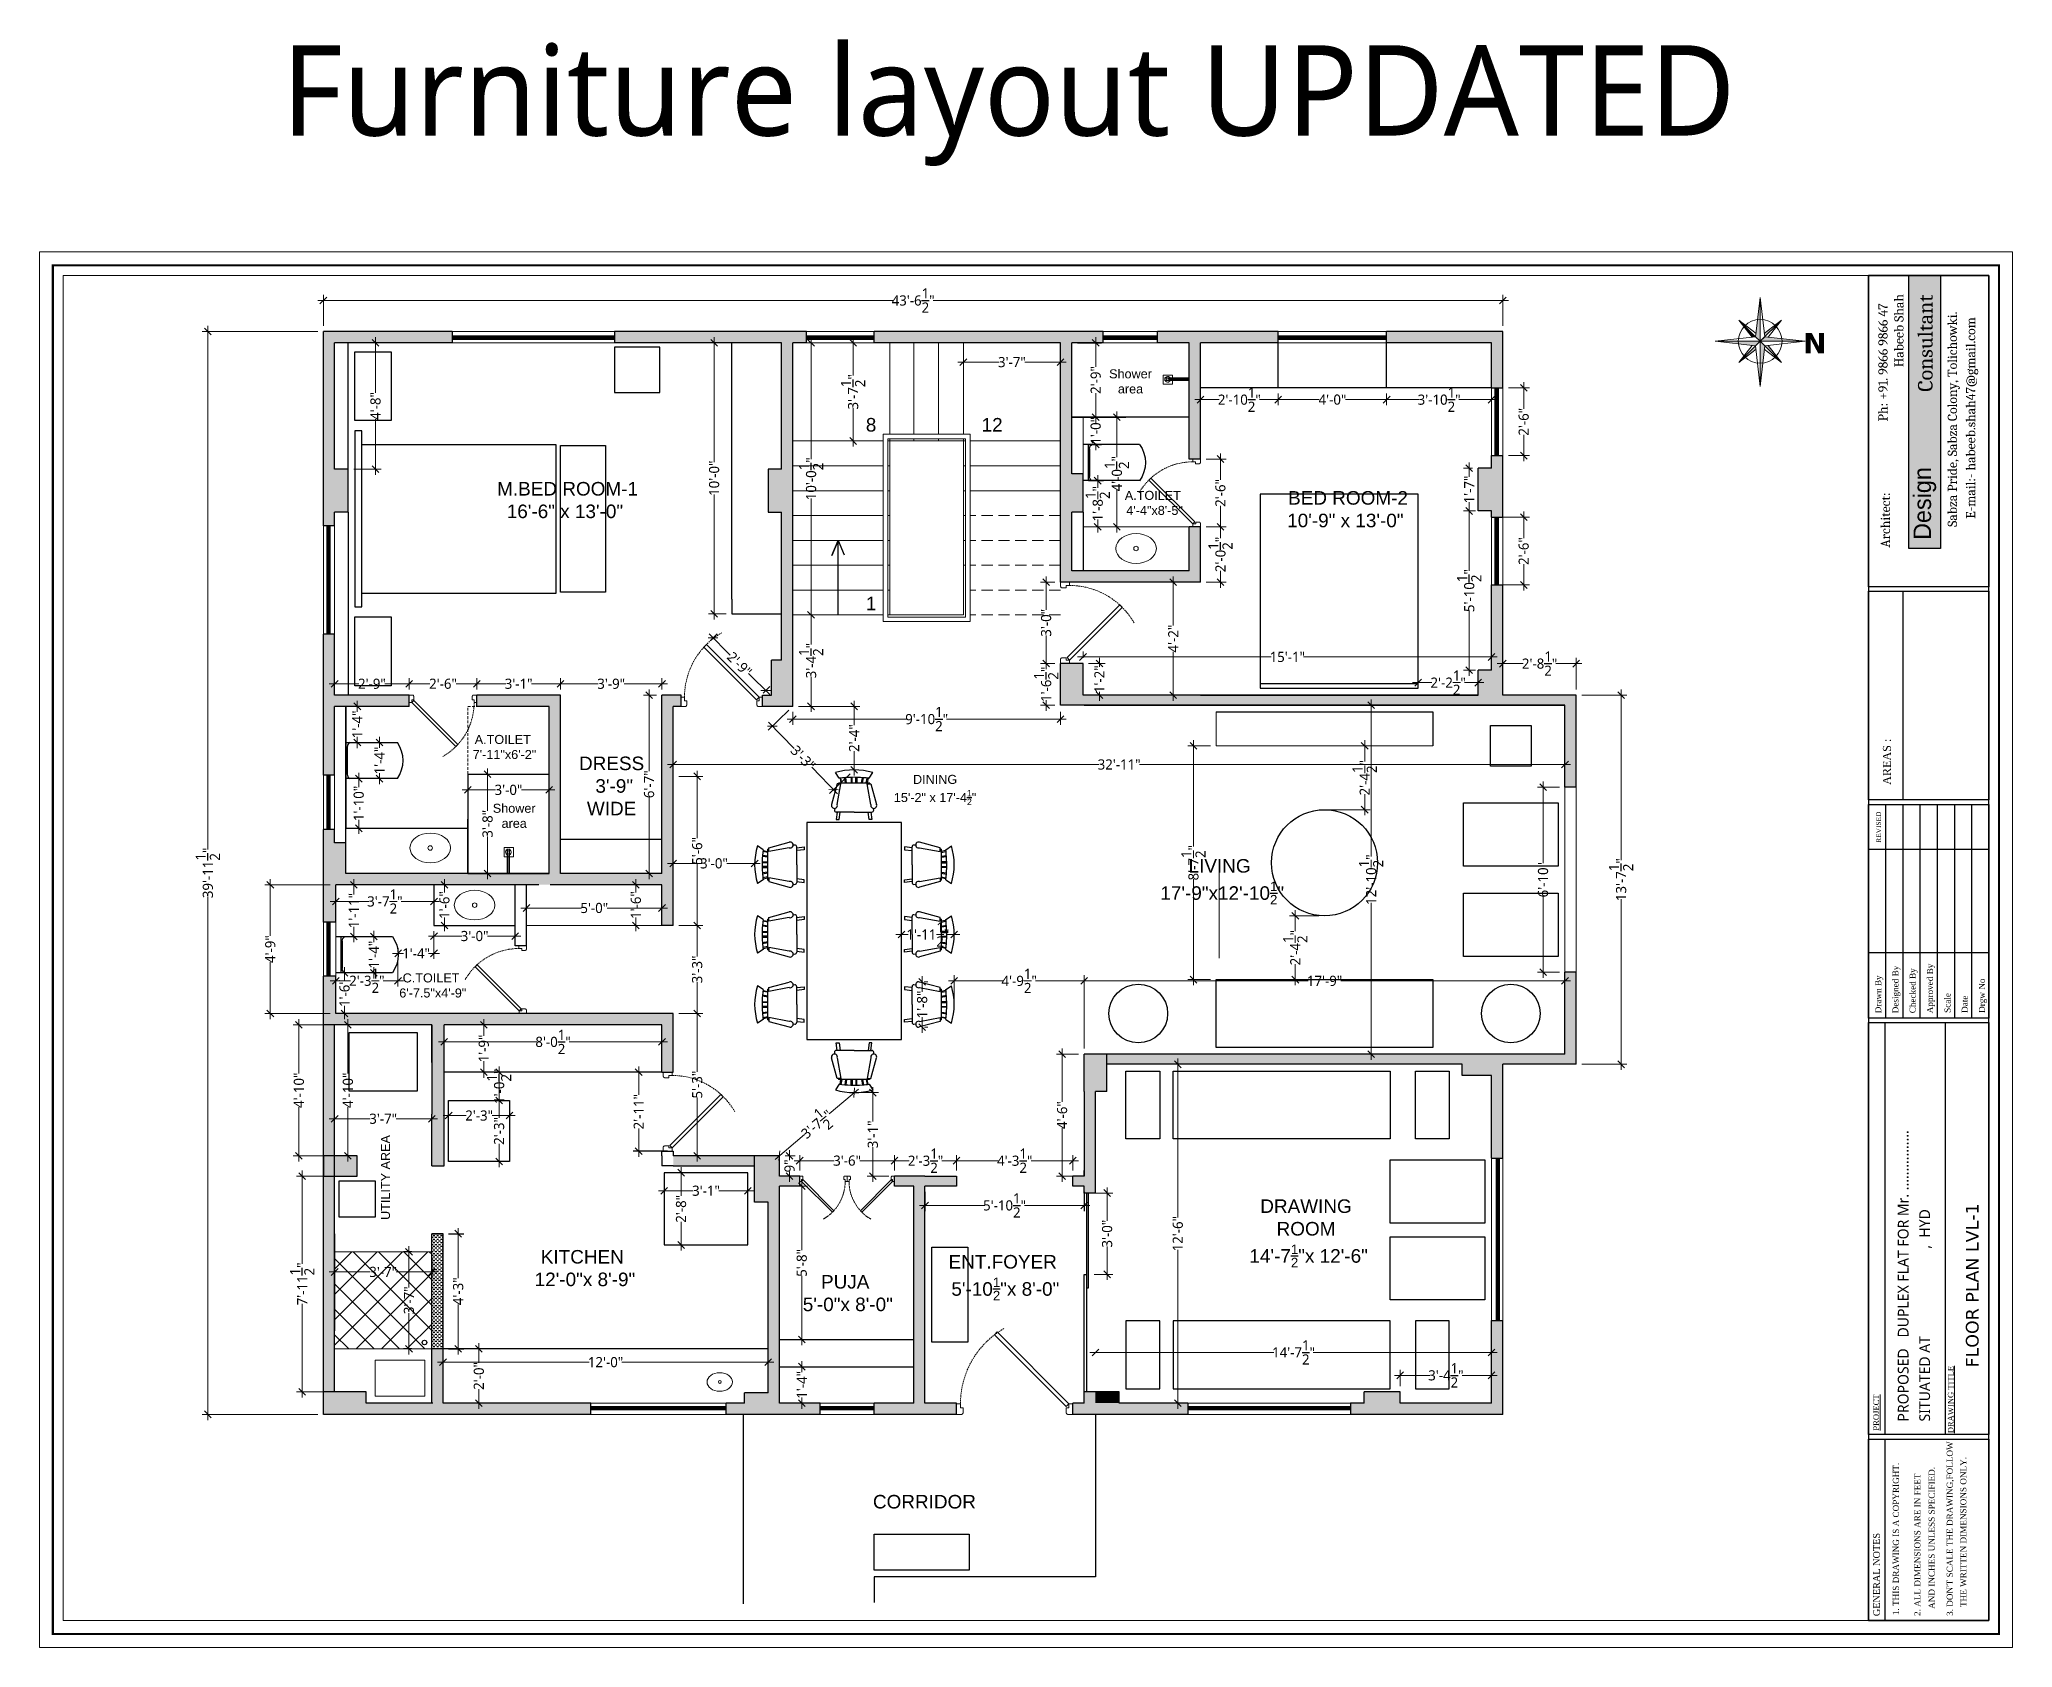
# Model space of a CAD drawing. Header units: inches. Extents: x -179 to 4134, y -2155 to 815.
# Drawn here: x 2303 to 3177, y -1887 to -1175 of the extents above; entities that cross this region are included whole.
import ezdxf
from ezdxf.enums import TextEntityAlignment as Align

# ---------------------------------------------------------------- set-up
doc = ezdxf.new("R2010")
doc.units = ezdxf.units.IN
doc.header["$LTSCALE"] = 5
doc.linetypes.add('DASHED', pattern=[0.75, 0.5, -0.25])
doc.linetypes.add('HIDDEN', pattern=[0.375, 0.25, -0.125])
for name, color, linetype, lineweight in [('DIM', 5, 'Continuous', 9), ('doors', 24, 'Continuous', 9), ('Furniture-New', 217, 'Continuous', 5), ('STEP', 25, 'Continuous', 15), ('text', 7, 'Continuous', 5), ('title', 7, 'Continuous', 5), ('wall', 7, 'Continuous', 30), ('wall hatch', 252, 'Continuous', 5), ('window', 162, 'Continuous', 9)]:
    doc.layers.add(name, color=color, linetype=linetype, lineweight=lineweight)
doc.layers.add('FURNITURE', color=8, linetype='Continuous')
doc.styles.add('Cambria', font='Cambria.ttf', dxfattribs={"height": 5})
doc.styles.add('irfan', font='trebuc.ttf')
doc.styles.add('KARUN', font='arial.ttf')
doc.styles.add('OPTIMA', font='vinet.ttf')
doc.styles.add('raj', font='times.ttf')
doc.styles.add('TNR', font='trebuc.ttf')
doc.dimstyles.new('IRFAN', dxfattribs={"dimtxt": 4.5, "dimasz": 3, "dimexe": 2.5, "dimexo": 2.5, "dimgap": 0.09, "dimtad": 0, "dimdec": 1, "dimzin": 3, "dimdsep": 46, "dimlunit": 4, "dimtxsty": 'irfan', "dimblk": 'OBLIQUE', "dimcen": 2, "dimdle": 2.5, "dimclrd": 251, "dimclre": 251, "dimclrt": 7, "dimadec": 0, "dimazin": 0, "dimtm": 1e-09, "dimtfac": 1, "dimtdec": 1, "dimtofl": 0, "dimtmove": 0, "dimatfit": 3, "dimfxl": 2, "dimtolj": 1, "dimtzin": 0, "dimlwd": 0, "dimlwe": -1, "dimarcsym": 0})

msp = doc.modelspace()

# ---------------------------------------------------------------- texts
at = {"layer": 'DIM', "lineweight": 25, "insert": (2731.25, -1514.36), "char_height": 4, "width": 63.3424, "attachment_point": 9, "style": 'KARUN'}
msp.add_mtext('\\A1;\\pxqc,t7,10;DINING\\P15\'-2" x 17\'-4{\\H0.7x;\\S1/2;}"', dxfattribs=at)
at = {"layer": 'text', "color": 6, "style": 'KARUN'}
for s, p in [('8', (2668.9, -1348.95)), ('12', (2720.19, -1348.95)), ('1', (2668.9, -1428.1))]:
    msp.add_text(s, height=6, dxfattribs=at).set_placement(p)
at = {"layer": 'text', "color": 251, "lineweight": 25, "char_height": 4, "width": 28.5948, "attachment_point": 9, "style": 'KARUN'}
for insert in [(2800.44, -1332.12), (2527.43, -1524.48)]:
    msp.add_mtext('\\A1;\\pxqc,t10;Shower \\Parea', dxfattribs=dict(at, insert=insert))
at = {"layer": 'text', "lineweight": 25, "attachment_point": 9, "style": 'KARUN'}
for s, insert, char_height, width in [('\\A1;\\pxqc,t7,10; M.BED ROOM-1\\P16\'-6" x 13\'-0"', (2567.28, -1387.37), 6, 63.3424), ('\\A1;\\pxqc,t10;A.TOILET\\P 4\'-4"x8\'-5"', (2832.99, -1385.93), 4, 73.8995), ('\\A1;\\pxqc,t7,10; BED ROOM-2\\P10\'-9" x 13\'-0"', (2912.99, -1391.41), 6, 63.3424), ('\\A1;\\pxqc,t10;A.TOILET\\P 7\'-11"x6\'-2"', (2545.02, -1494.01), 4, 73.8995), ('\\A1;\\pxqc,t10;DRESS\\P 3\'-9" \\PWIDE', (2593.23, -1518.88), 6, 73.8995), ('\\A1;\\pxqc;LIVING  17\'-9"x12\'-10{\\H0.7x;\\S1/2;\\H1.4286x;" }', (2858.44, -1558.34), 6, 63.3424), ('\\A1;\\pxqc,t10;C.TOILET\\P 6\'-7.5"x4\'-9"', (2513.25, -1599.6), 4, 73.8995), ('\\A1;\\pxqc,t10;DRAWING\\PROOM\\P 14\'-7{\\H0.7x;\\S1/2;}"x 12\'-6"', (2900.83, -1719.02), 6, 73.8995), ('\\A1;\\pxqc,t10;KITCHEN\\P 12\'-0"x 8\'-9"', (2580.26, -1727.45), 6, 73.8995), ('\\A1;\\pxqc,t10;ENT.FOYER\\P 5\'-10{\\H0.7x;\\S1/2;}"x 8\'-0"', (2766.48, -1733.65), 6, 73.8995), ('\\A1;\\pxqc,t10;PUJA\\P 5\'-0"x 8\'-0"', (2696.71, -1738.52), 6, 73.8995), ('\\A1;\\pxqc,t10;CORRIDOR', (2731.81, -1825.89), 6, 73.8995)]:
    msp.add_mtext(s, dxfattribs=dict(at, insert=insert, char_height=char_height, width=width))
at = {"layer": 'text', "lineweight": 25, "insert": (2458.17, -1642.31), "char_height": 4, "width": 73.8995, "attachment_point": 9, "rotation": 90, "style": 'KARUN'}
msp.add_mtext('\\A1;\\pxqc,t10;UTILITY AREA', dxfattribs=at)
at = {"layer": 'title', "style": 'Cambria'}
for s, height, p in [('Ph: +91. 9866 9866 47', 4.0503, (3121.48, -1344.44)), ('Habeeb Shah', 4.0503, (3128.55, -1320.47)), ('Consultant ', 6.449, (3141.44, -1331.31)), ('Sabza Pride, Sabza Colony, Tolichowki.', 4.0503, (3152.21, -1391.15)), ('E-mail:- habeeb.shah47@gmail.com', 4.0503, (3160.33, -1387.54)), ('Architect:', 4.05, (3122.55, -1400.34))]:
    msp.add_text(s, height=height, rotation=90, dxfattribs=at).set_placement(p)
at = {"layer": 'title', "color": 1, "style": 'OPTIMA'}
msp.add_text('Design', height=7.739, rotation=90, dxfattribs=at).set_placement((3140.74, -1396.94))
at = {"layer": 'title', "style": 'raj'}
for s, height, p in [('AREAS :', 3.55, (3119.43, -1505.38)), ('REVISED', 2.148, (3116.46, -1531.07)), ('Drawn By', 2.684, (3116.01, -1606.53)), ('Designed By', 2.6844, (3123.63, -1606.53)), ('Checked By', 2.684, (3131.25, -1606.53)), ('Approved By', 2.6844, (3138.95, -1606.53)), ('Scale ', 2.684, (3146.7, -1606.36)), ('Date', 2.684, (3154.32, -1606.36)), ('Drgw No', 2.684, (3161.94, -1606.36))]:
    msp.add_text(s, height=height, rotation=90, dxfattribs=at).set_placement(p, align=Align.TOP_LEFT)
at = {"layer": 'title', "attachment_point": 3, "line_spacing_factor": 1.200437, "style": 'TNR'}
for s, insert, char_height, width, rotation in [('\\pxql;{\\fVerdana|b1|i0|c0|p34;\\C1;N}', (2798.71, -1314.35), 9.0861, 295.8367, 180), ('\\pxql;PROPOSED   DUPLEX FLAT FOR Mr. ................ \\PSITUATED AT                        ,  HYD', (3126.03, -1612.65), 4.7571, 174.6611, 90)]:
    msp.add_mtext(s, dxfattribs=dict(at, insert=insert, char_height=char_height, width=width, rotation=rotation))
at = {"layer": 'title', "lineweight": 15, "insert": (3156.2, -1768.28), "char_height": 5.6233, "width": 237.7109, "attachment_point": 1, "rotation": 90, "line_spacing_factor": 0.80054, "style": 'raj'}
msp.add_mtext('{\\fVerdana|b0|i0|c0|p34;  FLOOR PLAN LVL-1}', dxfattribs=at)
at = {"layer": 'title', "linetype": 'Continuous', "attachment_point": 2, "rotation": 90, "style": 'raj'}
for s, insert, char_height, width in [('\\A1;\\pxql;{\\LDRAWING TITLE}', (3148.2, -1763.08), 2.5122, 58.8322), ('\\A1;\\pxql;{\\LPROJECT}', (3115.18, -1761.91), 2.5122, 58.8322), ('\\A1;\\pxql;GENERAL NOTES', (3115.1, -1838.37), 2.9984, 70.2183)]:
    msp.add_mtext(s, dxfattribs=dict(at, insert=insert, char_height=char_height, width=width))
at = {"layer": 'title', "char_height": 2.6844, "attachment_point": 1, "rotation": 90, "style": 'raj'}
for s, insert, width in [("\\A1;3. DON'T SCALE THE DRAWING,FOLLOW ", (3147.71, -1873.38), 143.3386), ('\\A1;{\\fTimes New Roman|b0|i0|c0|p18;1. THIS DRAWING IS A COPYRIGHT.}', (3123.83, -1873.04), 118.8722), ('\\A1;AND INCHES UNLESS SPECIFIED.', (3139.68, -1870.25), 143.3386), ('\\A1;THE WRITTEN DIMENSIONS ONLY. ', (3153.7, -1869.45), 143.3386), ('\\A1;2. ALL DIMENSIONS ARE IN FEET ', (3133.37, -1873.38), 132.402)]:
    msp.add_mtext(s, dxfattribs=dict(at, insert=insert, width=width))
at = {"layer": 'wall hatch', "lineweight": -2, "ltscale": 0.25, "style": 'irfan'}
msp.add_text('Furniture layout UPDATED', height=40, dxfattribs=at).set_placement((2410.1, -1217.92))

# ---------------------------------------------------------------- blocks, each defined once
blk = doc.blocks.new('d2')
at = {"layer": 'doors'}
blk.add_lwpolyline([(-25.9, 26.27), (-2.56, 2.94), (-1.5, 4), (-24.84, 27.34), (-25.9, 26.27)], dxfattribs=at)
blk.add_lwpolyline([(-36, 0), (-34, 0), (-36, 0), (-36, 4), (-34.5, 4), (-34.5, 2.5), (-33.5, 2.5), (-33.5, 0.5), (-33.62, 0.5), (-33.62, 0.38, -0.414214), (-33.88, 0.12), (-34, 0.12), (-34, 0)], format="xyb", dxfattribs=at)
blk.add_lwpolyline([(0, 4), (-1.5, 4), (-1.5, 2.5), (-2.5, 2.5), (-2.5, 0.5), (-2.38, 0.5), (-2.38, 0.38, 0.414214), (-2.12, 0.12), (-2, 0.12), (-2, 0), (0, 0), (-2, 0), (0, 0), (0, 4)], format="xyb", close=True, dxfattribs=at)
at = {"layer": 'doors', "color": 144, "linetype": 'HIDDEN', "ltscale": 0.5}
blk.add_arc((-1.5, 4), 33.03, 120, 182.60256, dxfattribs=at)
blk = doc.blocks.new('door')
at = {"layer": 'doors', "linetype": 'Continuous'}
blk.add_line((0, 0), (0, 0), dxfattribs=at)
at = {"layer": 'doors', "xscale": -1.166666666666717, "yscale": 1.166666666666717, "zscale": 1.166666666666717, "rotation": 270}
blk.add_blockref('d2', (0, 0), dxfattribs=at)
blk = doc.blocks.new('_Oblique')
at = {"color": 0, "linetype": 'ByBlock', "lineweight": -2}
blk.add_line((-0.5, -0.5), (0.5, 0.5), dxfattribs=at)
blk = doc.blocks.new('*D370')
at = {"layer": 'Defpoints', "color": 0, "lineweight": 25, "ltscale": 0.25, "transparency": 16777216}
for p in [(2755.86, -1624.63), (2765.6, -1624.63), (2765.6, -1678.63)]:
    blk.add_point(p, dxfattribs=at)
at = {"layer": 'Furniture-New', "color": 251, "ltscale": 0.25, "transparency": 16777216}
for p, q in [((2763.1, -1624.63), (2753.36, -1624.63)), ((2763.1, -1678.63), (2753.36, -1678.63))]:
    blk.add_line(p, q, dxfattribs=at)
at = {"layer": 'Furniture-New', "color": 251, "lineweight": 0, "ltscale": 0.25, "transparency": 16777216}
for p, q in [((2755.86, -1622.13), (2755.86, -1645.8)), ((2755.86, -1681.13), (2755.86, -1657.46))]:
    blk.add_line(p, q, dxfattribs=at)
at = {"layer": 'Furniture-New', "color": 251, "lineweight": 0, "ltscale": 0.25, "transparency": 16777216, "xscale": 3, "yscale": 3, "zscale": 3}
for p, rotation in [((2755.86, -1624.63), 90), ((2755.86, -1678.63), 270)]:
    blk.add_blockref('_Oblique', p, dxfattribs=dict(at, rotation=rotation))
at = {"layer": 'Furniture-New', "color": 7, "lineweight": 25, "ltscale": 0.25, "transparency": 16777216, "insert": (2755.86, -1651.63), "char_height": 4.5, "attachment_point": 5, "rotation": 90, "style": 'irfan'}
blk.add_mtext('\\A1;4\'-6"', dxfattribs=at)
blk = doc.blocks.new('x-SHR_02_Second Floor_layout$0$A$C512C20E9')
for p, q in [((-178, 0), (-178, -556)), ((-178, -51, 0), (179, -51, 0)), ((-133, -64, 0), (137, -64, 0)), ((179, -556), (179, 0))]:
    blk.add_line(p, q)
for centre, radius, start, end in [((-133, -115), 51.1, 90, 150.2044), ((137, -115), 51.1, 34.5291, 90), ((1, -301), 312, 235.0794, 304.9068)]:
    blk.add_arc(centre, radius, start, end)
blk = doc.blocks.new('*D352')
at = {"layer": 'Defpoints', "color": 0, "ltscale": 0.25, "transparency": 16777216}
for p in [(2419.24, -1678.63), (2439.52, -1678.63), (2439.52, -1774.13)]:
    blk.add_point(p, dxfattribs=at)
at = {"layer": 'Furniture-New', "color": 251, "lineweight": 0, "ltscale": 0.25, "transparency": 16777216}
for p, q in [((2419.24, -1676.13), (2419.24, -1717.54)), ((2419.24, -1776.63), (2419.24, -1735.22))]:
    blk.add_line(p, q, dxfattribs=at)
at = {"layer": 'Furniture-New', "color": 251, "ltscale": 0.25, "transparency": 16777216}
for p, q in [((2437.02, -1678.63), (2416.74, -1678.63)), ((2437.02, -1774.13), (2416.74, -1774.13))]:
    blk.add_line(p, q, dxfattribs=at)
at = {"layer": 'Furniture-New', "color": 251, "lineweight": 0, "ltscale": 0.25, "transparency": 16777216, "xscale": 3, "yscale": 3, "zscale": 3}
for p, rotation in [((2419.24, -1678.63), 90), ((2419.24, -1774.13), 270)]:
    blk.add_blockref('_Oblique', p, dxfattribs=dict(at, rotation=rotation))
at = {"layer": 'Furniture-New', "color": 7, "lineweight": 25, "ltscale": 0.25, "transparency": 16777216, "insert": (2419.24, -1726.38), "char_height": 4.5, "attachment_point": 5, "rotation": 90, "style": 'irfan'}
blk.add_mtext('\\A1;7\'-11{\\H1x;\\S1/2;}"', dxfattribs=at)
blk = doc.blocks.new('*D353')
at = {"layer": 'Defpoints', "color": 0, "lineweight": 25, "ltscale": 0.25, "transparency": 16777216}
for p in [(2436.1, -1611.63), (2439.49, -1611.63), (2436.1, -1669.63)]:
    blk.add_point(p, dxfattribs=at)
at = {"layer": 'Furniture-New', "color": 251, "ltscale": 0.25, "transparency": 16777216}
for p, q in [((2438.6, -1611.63), (2441.99, -1611.63)), ((2438.6, -1669.63), (2441.99, -1669.63))]:
    blk.add_line(p, q, dxfattribs=at)
at = {"layer": 'Furniture-New', "color": 251, "lineweight": 0, "ltscale": 0.25, "transparency": 16777216}
for p, q in [((2439.49, -1609.13), (2439.49, -1633.17)), ((2439.49, -1672.13), (2439.49, -1648.08))]:
    blk.add_line(p, q, dxfattribs=at)
at = {"layer": 'Furniture-New', "color": 251, "lineweight": 0, "ltscale": 0.25, "transparency": 16777216, "xscale": 3, "yscale": 3, "zscale": 3}
for p, rotation in [((2439.49, -1611.63), 90), ((2439.49, -1669.63), 270)]:
    blk.add_blockref('_Oblique', p, dxfattribs=dict(at, rotation=rotation))
at = {"layer": 'Furniture-New', "color": 7, "lineweight": 25, "ltscale": 0.25, "transparency": 16777216, "insert": (2439.49, -1640.63), "char_height": 4.5, "attachment_point": 5, "rotation": 90, "style": 'irfan'}
blk.add_mtext('\\A1;4\'-10"', dxfattribs=at)
blk = doc.blocks.new('*D354')
at = {"layer": 'Defpoints', "color": 0, "lineweight": 25, "ltscale": 0.25, "transparency": 16777216}
for p in [(2609.6, -1309.63), (2601.71, -1429.63), (2609.6, -1429.63)]:
    blk.add_point(p, dxfattribs=at)
at = {"layer": 'Furniture-New', "color": 251, "ltscale": 0.25, "transparency": 16777216}
for p, q in [((2607.1, -1309.63), (2599.21, -1309.63)), ((2607.1, -1429.63), (2599.21, -1429.63))]:
    blk.add_line(p, q, dxfattribs=at)
at = {"layer": 'Furniture-New', "color": 251, "lineweight": 0, "ltscale": 0.25, "transparency": 16777216}
for p, q in [((2601.71, -1307.13), (2601.71, -1362.44)), ((2601.71, -1432.13), (2601.71, -1376.82))]:
    blk.add_line(p, q, dxfattribs=at)
at = {"layer": 'Furniture-New', "color": 251, "lineweight": 0, "ltscale": 0.25, "transparency": 16777216, "xscale": 3, "yscale": 3, "zscale": 3}
for p, rotation in [((2601.71, -1309.63), 90), ((2601.71, -1429.63), 270)]:
    blk.add_blockref('_Oblique', p, dxfattribs=dict(at, rotation=rotation))
at = {"layer": 'Furniture-New', "color": 7, "lineweight": 25, "ltscale": 0.25, "transparency": 16777216, "insert": (2601.71, -1369.63), "char_height": 4.5, "attachment_point": 5, "rotation": 90, "style": 'irfan'}
blk.add_mtext('\\A1;10\'-0"', dxfattribs=at)
blk = doc.blocks.new('*D355')
at = {"layer": 'Defpoints', "color": 0, "lineweight": 25, "ltscale": 0.25, "transparency": 16777216}
for p in [(2636.6, -1470.63), (2755.1, -1470.63), (2755.1, -1476.26)]:
    blk.add_point(p, dxfattribs=at)
at = {"layer": 'Furniture-New', "color": 251, "lineweight": 0, "ltscale": 0.25, "transparency": 16777216}
for p, q in [((2634.1, -1476.26), (2687, -1476.26)), ((2757.6, -1476.26), (2704.7, -1476.26))]:
    blk.add_line(p, q, dxfattribs=at)
at = {"layer": 'Furniture-New', "color": 251, "ltscale": 0.25, "transparency": 16777216}
for p, q in [((2636.6, -1473.13), (2636.6, -1478.76)), ((2755.1, -1473.13), (2755.1, -1478.76))]:
    blk.add_line(p, q, dxfattribs=at)
at = {"layer": 'Furniture-New', "color": 251, "lineweight": 0, "ltscale": 0.25, "transparency": 16777216, "xscale": 3, "yscale": 3, "zscale": 3, "rotation": 180}
blk.add_blockref('_Oblique', (2636.6, -1476.26), dxfattribs=at)
at = {"layer": 'Furniture-New', "color": 251, "lineweight": 0, "ltscale": 0.25, "transparency": 16777216, "xscale": 3, "yscale": 3, "zscale": 3}
blk.add_blockref('_Oblique', (2755.1, -1476.26), dxfattribs=at)
at = {"layer": 'Furniture-New', "color": 7, "lineweight": 25, "ltscale": 0.25, "transparency": 16777216, "insert": (2695.85, -1476.26), "char_height": 4.5, "attachment_point": 5, "style": 'irfan'}
blk.add_mtext('\\A1;9\'-10{\\H1x;\\S1/2;}"', dxfattribs=at)
blk = doc.blocks.new('*D356')
at = {"layer": 'Defpoints', "color": 0, "lineweight": 25, "ltscale": 0.25, "transparency": 16777216}
for p in [(2712.1, -1317.79), (2755.1, -1317.79), (2755.1, -1318.22)]:
    blk.add_point(p, dxfattribs=at)
at = {"layer": 'Furniture-New', "color": 251, "lineweight": 0, "ltscale": 0.25, "transparency": 16777216}
for p, q in [((2709.6, -1318.22), (2727.9, -1318.22)), ((2757.6, -1318.22), (2739.3, -1318.22))]:
    blk.add_line(p, q, dxfattribs=at)
at = {"layer": 'Furniture-New', "color": 251, "ltscale": 0.25, "transparency": 16777216}
for p, q in [((2712.1, -1320.29), (2712.1, -1320.72)), ((2755.1, -1320.29), (2755.1, -1320.72))]:
    blk.add_line(p, q, dxfattribs=at)
at = {"layer": 'Furniture-New', "color": 251, "lineweight": 0, "ltscale": 0.25, "transparency": 16777216, "xscale": 3, "yscale": 3, "zscale": 3, "rotation": 180}
blk.add_blockref('_Oblique', (2712.1, -1318.22), dxfattribs=at)
at = {"layer": 'Furniture-New', "color": 251, "lineweight": 0, "ltscale": 0.25, "transparency": 16777216, "xscale": 3, "yscale": 3, "zscale": 3}
blk.add_blockref('_Oblique', (2755.1, -1318.22), dxfattribs=at)
at = {"layer": 'Furniture-New', "color": 7, "lineweight": 25, "ltscale": 0.25, "transparency": 16777216, "insert": (2733.6, -1318.22), "char_height": 4.5, "attachment_point": 5, "style": 'irfan'}
blk.add_mtext('\\A1;3\'-7"', dxfattribs=at)
blk = doc.blocks.new('*D357')
at = {"layer": 'Defpoints', "color": 0, "lineweight": 25, "ltscale": 0.25, "transparency": 16777216}
for p in [(2661.6, -1309.63), (2661.6, -1353.13), (2663.24, -1353.13)]:
    blk.add_point(p, dxfattribs=at)
at = {"layer": 'Furniture-New', "color": 251, "lineweight": 0, "ltscale": 0.25, "transparency": 16777216}
for p, q in [((2663.24, -1307.13), (2663.24, -1324.2)), ((2663.24, -1355.63), (2663.24, -1338.55))]:
    blk.add_line(p, q, dxfattribs=at)
at = {"layer": 'Furniture-New', "color": 251, "ltscale": 0.25, "transparency": 16777216}
for p, q in [((2664.1, -1309.63), (2665.74, -1309.63)), ((2664.1, -1353.13), (2665.74, -1353.13))]:
    blk.add_line(p, q, dxfattribs=at)
at = {"layer": 'Furniture-New', "color": 251, "lineweight": 0, "ltscale": 0.25, "transparency": 16777216, "xscale": 3, "yscale": 3, "zscale": 3}
for p, rotation in [((2663.24, -1309.63), 90), ((2663.24, -1353.13), 270)]:
    blk.add_blockref('_Oblique', p, dxfattribs=dict(at, rotation=rotation))
at = {"layer": 'Furniture-New', "color": 7, "lineweight": 25, "ltscale": 0.25, "transparency": 16777216, "insert": (2663.24, -1331.38), "char_height": 4.5, "attachment_point": 5, "rotation": 90, "style": 'irfan'}
blk.add_mtext('\\A1;3\'-7{\\H1x;\\S1/2;}"', dxfattribs=at)
blk = doc.blocks.new('*D358')
at = {"layer": 'Defpoints', "color": 0, "lineweight": 25, "ltscale": 0.25, "transparency": 16777216}
for p in [(2899.6, -1329.63), (2899.6, -1334.83), (2946.1, -1329.63)]:
    blk.add_point(p, dxfattribs=at)
at = {"layer": 'Furniture-New', "color": 251, "lineweight": 0, "ltscale": 0.25, "transparency": 16777216}
for p, q in [((2897.1, -1334.83), (2914.05, -1334.83)), ((2948.6, -1334.83), (2931.65, -1334.83))]:
    blk.add_line(p, q, dxfattribs=at)
at = {"layer": 'Furniture-New', "color": 251, "ltscale": 0.25, "transparency": 16777216}
for p, q in [((2899.6, -1332.13), (2899.6, -1337.33)), ((2946.1, -1332.13), (2946.1, -1337.33))]:
    blk.add_line(p, q, dxfattribs=at)
at = {"layer": 'Furniture-New', "color": 251, "lineweight": 0, "ltscale": 0.25, "transparency": 16777216, "xscale": 3, "yscale": 3, "zscale": 3, "rotation": 180}
blk.add_blockref('_Oblique', (2899.6, -1334.83), dxfattribs=at)
at = {"layer": 'Furniture-New', "color": 251, "lineweight": 0, "ltscale": 0.25, "transparency": 16777216, "xscale": 3, "yscale": 3, "zscale": 3}
blk.add_blockref('_Oblique', (2946.1, -1334.83), dxfattribs=at)
at = {"layer": 'Furniture-New', "color": 7, "lineweight": 25, "ltscale": 0.25, "transparency": 16777216, "insert": (2922.85, -1334.83), "char_height": 4.5, "attachment_point": 5, "style": 'irfan'}
blk.add_mtext('\\A1;3\'-10{\\H1x;\\S1/2;}"', dxfattribs=at)
blk = doc.blocks.new('*D359')
at = {"layer": 'Defpoints', "color": 0, "lineweight": 25, "ltscale": 0.25, "transparency": 16777216}
for p in [(2851.6, -1329.63), (2851.6, -1334.83), (2899.6, -1329.63)]:
    blk.add_point(p, dxfattribs=at)
at = {"layer": 'Furniture-New', "color": 251, "lineweight": 0, "ltscale": 0.25, "transparency": 16777216}
for p, q in [((2849.1, -1334.83), (2869.77, -1334.83)), ((2902.1, -1334.83), (2881.43, -1334.83))]:
    blk.add_line(p, q, dxfattribs=at)
at = {"layer": 'Furniture-New', "color": 251, "ltscale": 0.25, "transparency": 16777216}
for p, q in [((2851.6, -1332.13), (2851.6, -1337.33)), ((2899.6, -1332.13), (2899.6, -1337.33))]:
    blk.add_line(p, q, dxfattribs=at)
at = {"layer": 'Furniture-New', "color": 251, "lineweight": 0, "ltscale": 0.25, "transparency": 16777216, "xscale": 3, "yscale": 3, "zscale": 3, "rotation": 180}
blk.add_blockref('_Oblique', (2851.6, -1334.83), dxfattribs=at)
at = {"layer": 'Furniture-New', "color": 251, "lineweight": 0, "ltscale": 0.25, "transparency": 16777216, "xscale": 3, "yscale": 3, "zscale": 3}
blk.add_blockref('_Oblique', (2899.6, -1334.83), dxfattribs=at)
at = {"layer": 'Furniture-New', "color": 7, "lineweight": 25, "ltscale": 0.25, "transparency": 16777216, "insert": (2875.6, -1334.83), "char_height": 4.5, "attachment_point": 5, "style": 'irfan'}
blk.add_mtext('\\A1;4\'-0"', dxfattribs=at)
blk = doc.blocks.new('*D360')
at = {"layer": 'Defpoints', "color": 0, "lineweight": 25, "ltscale": 0.25, "transparency": 16777216}
for p in [(2817.1, -1329.63), (2817.1, -1334.83), (2851.6, -1329.63)]:
    blk.add_point(p, dxfattribs=at)
at = {"layer": 'Furniture-New', "color": 251, "lineweight": 0, "ltscale": 0.25, "transparency": 16777216}
for p, q in [((2814.6, -1334.83), (2825.47, -1334.83)), ((2854.1, -1334.83), (2843.23, -1334.83))]:
    blk.add_line(p, q, dxfattribs=at)
at = {"layer": 'Furniture-New', "color": 251, "ltscale": 0.25, "transparency": 16777216}
for p, q in [((2817.1, -1332.13), (2817.1, -1337.33)), ((2851.6, -1332.13), (2851.6, -1337.33))]:
    blk.add_line(p, q, dxfattribs=at)
at = {"layer": 'Furniture-New', "color": 251, "lineweight": 0, "ltscale": 0.25, "transparency": 16777216, "xscale": 3, "yscale": 3, "zscale": 3, "rotation": 180}
blk.add_blockref('_Oblique', (2817.1, -1334.83), dxfattribs=at)
at = {"layer": 'Furniture-New', "color": 251, "lineweight": 0, "ltscale": 0.25, "transparency": 16777216, "xscale": 3, "yscale": 3, "zscale": 3}
blk.add_blockref('_Oblique', (2851.6, -1334.83), dxfattribs=at)
at = {"layer": 'Furniture-New', "color": 7, "lineweight": 25, "ltscale": 0.25, "transparency": 16777216, "insert": (2834.35, -1334.83), "char_height": 4.5, "attachment_point": 5, "style": 'irfan'}
blk.add_mtext('\\A1;2\'-10{\\H1x;\\S1/2;}"', dxfattribs=at)
blk = doc.blocks.new('*D361')
at = {"layer": 'Defpoints', "color": 0, "lineweight": 25, "ltscale": 0.25, "transparency": 16777216}
for p in [(2636.6, -1430.13), (2644.63, -1430.13), (2636.6, -1470.63)]:
    blk.add_point(p, dxfattribs=at)
at = {"layer": 'Furniture-New', "color": 251, "ltscale": 0.25, "transparency": 16777216}
for p, q in [((2639.1, -1430.13), (2647.13, -1430.13)), ((2639.1, -1470.63), (2647.13, -1470.63))]:
    blk.add_line(p, q, dxfattribs=at)
at = {"layer": 'Furniture-New', "color": 251, "lineweight": 0, "ltscale": 0.25, "transparency": 16777216}
for p, q in [((2644.63, -1427.63), (2644.63, -1443.2)), ((2644.63, -1473.13), (2644.63, -1457.55))]:
    blk.add_line(p, q, dxfattribs=at)
at = {"layer": 'Furniture-New', "color": 251, "lineweight": 0, "ltscale": 0.25, "transparency": 16777216, "xscale": 3, "yscale": 3, "zscale": 3}
for p, rotation in [((2644.63, -1430.13), 90), ((2644.63, -1470.63), 270)]:
    blk.add_blockref('_Oblique', p, dxfattribs=dict(at, rotation=rotation))
at = {"layer": 'Furniture-New', "color": 7, "lineweight": 25, "ltscale": 0.25, "transparency": 16777216, "insert": (2644.63, -1450.38), "char_height": 4.5, "attachment_point": 5, "rotation": 90, "style": 'irfan'}
blk.add_mtext('\\A1;3\'-4{\\H1x;\\S1/2;}"', dxfattribs=at)
blk = doc.blocks.new('*D362')
at = {"layer": 'Defpoints', "color": 0, "lineweight": 25, "ltscale": 0.25, "transparency": 16777216}
for p in [(2641.5, -1309.63), (2644.63, -1309.63), (2636.6, -1430.13)]:
    blk.add_point(p, dxfattribs=at)
at = {"layer": 'Furniture-New', "color": 251, "ltscale": 0.25, "transparency": 16777216}
for p, q in [((2644, -1309.63), (2647.13, -1309.63)), ((2639.1, -1430.13), (2647.13, -1430.13))]:
    blk.add_line(p, q, dxfattribs=at)
at = {"layer": 'Furniture-New', "color": 251, "lineweight": 0, "ltscale": 0.25, "transparency": 16777216}
for p, q in [((2644.63, -1307.13), (2644.63, -1361.22)), ((2644.63, -1432.63), (2644.63, -1378.54))]:
    blk.add_line(p, q, dxfattribs=at)
at = {"layer": 'Furniture-New', "color": 251, "lineweight": 0, "ltscale": 0.25, "transparency": 16777216, "xscale": 3, "yscale": 3, "zscale": 3}
for p, rotation in [((2644.63, -1309.63), 90), ((2644.63, -1430.13), 270)]:
    blk.add_blockref('_Oblique', p, dxfattribs=dict(at, rotation=rotation))
at = {"layer": 'Furniture-New', "color": 7, "lineweight": 25, "ltscale": 0.25, "transparency": 16777216, "insert": (2644.63, -1369.88), "char_height": 4.5, "attachment_point": 5, "rotation": 90, "style": 'irfan'}
blk.add_mtext('\\A1;10\'-0{\\H1x;\\S1/2;}"', dxfattribs=at)
blk = doc.blocks.new('*D363')
at = {"layer": 'Defpoints', "color": 0, "lineweight": 25, "ltscale": 0.25, "transparency": 16777216}
for p in [(2583.6, -1501.63), (2583.6, -1567.63), (2594.2, -1567.63)]:
    blk.add_point(p, dxfattribs=at)
at = {"layer": 'Furniture-New', "color": 251, "ltscale": 0.25, "transparency": 16777216}
for p, q in [((2586.1, -1501.63), (2596.7, -1501.63)), ((2586.1, -1567.63), (2596.7, -1567.63))]:
    blk.add_line(p, q, dxfattribs=at)
at = {"layer": 'Furniture-New', "color": 251, "lineweight": 0, "ltscale": 0.25, "transparency": 16777216}
for p, q in [((2594.2, -1499.13), (2594.2, -1528.96)), ((2594.2, -1570.13), (2594.2, -1540.3))]:
    blk.add_line(p, q, dxfattribs=at)
at = {"layer": 'Furniture-New', "color": 251, "lineweight": 0, "ltscale": 0.25, "transparency": 16777216, "xscale": 3, "yscale": 3, "zscale": 3}
for p, rotation in [((2594.2, -1501.63), 90), ((2594.2, -1567.63), 270)]:
    blk.add_blockref('_Oblique', p, dxfattribs=dict(at, rotation=rotation))
at = {"layer": 'Furniture-New', "color": 7, "lineweight": 25, "ltscale": 0.25, "transparency": 16777216, "insert": (2594.2, -1534.63), "char_height": 4.5, "attachment_point": 5, "rotation": 90, "style": 'irfan'}
blk.add_mtext('\\A1;5\'-6"', dxfattribs=at)
blk = doc.blocks.new('*D364')
at = {"layer": 'Defpoints', "color": 0, "lineweight": 25, "ltscale": 0.25, "transparency": 16777216}
for p in [(2583.6, -1567.63), (2583.6, -1606.63), (2594.2, -1606.63)]:
    blk.add_point(p, dxfattribs=at)
at = {"layer": 'Furniture-New', "color": 251, "ltscale": 0.25, "transparency": 16777216}
for p, q in [((2586.1, -1567.63), (2596.7, -1567.63)), ((2586.1, -1606.63), (2596.7, -1606.63))]:
    blk.add_line(p, q, dxfattribs=at)
at = {"layer": 'Furniture-New', "color": 251, "lineweight": 0, "ltscale": 0.25, "transparency": 16777216}
for p, q in [((2594.2, -1565.13), (2594.2, -1581.43)), ((2594.2, -1609.13), (2594.2, -1592.83))]:
    blk.add_line(p, q, dxfattribs=at)
at = {"layer": 'Furniture-New', "color": 251, "lineweight": 0, "ltscale": 0.25, "transparency": 16777216, "xscale": 3, "yscale": 3, "zscale": 3}
for p, rotation in [((2594.2, -1567.63), 90), ((2594.2, -1606.63), 270)]:
    blk.add_blockref('_Oblique', p, dxfattribs=dict(at, rotation=rotation))
at = {"layer": 'Furniture-New', "color": 7, "lineweight": 25, "ltscale": 0.25, "transparency": 16777216, "insert": (2594.2, -1587.13), "char_height": 4.5, "attachment_point": 5, "rotation": 90, "style": 'irfan'}
blk.add_mtext('\\A1;3\'-3"', dxfattribs=at)
blk = doc.blocks.new('*D365')
at = {"layer": 'Defpoints', "color": 0, "lineweight": 25, "ltscale": 0.25, "transparency": 16777216}
for p in [(2583.6, -1606.63), (2583.6, -1669.63), (2594.2, -1669.63)]:
    blk.add_point(p, dxfattribs=at)
at = {"layer": 'Furniture-New', "color": 251, "ltscale": 0.25, "transparency": 16777216}
for p, q in [((2586.1, -1606.63), (2596.7, -1606.63)), ((2586.1, -1669.63), (2596.7, -1669.63))]:
    blk.add_line(p, q, dxfattribs=at)
at = {"layer": 'Furniture-New', "color": 251, "lineweight": 0, "ltscale": 0.25, "transparency": 16777216}
for p, q in [((2594.2, -1604.13), (2594.2, -1632.46)), ((2594.2, -1672.13), (2594.2, -1643.8))]:
    blk.add_line(p, q, dxfattribs=at)
at = {"layer": 'Furniture-New', "color": 251, "lineweight": 0, "ltscale": 0.25, "transparency": 16777216, "xscale": 3, "yscale": 3, "zscale": 3}
for p, rotation in [((2594.2, -1606.63), 90), ((2594.2, -1669.63), 270)]:
    blk.add_blockref('_Oblique', p, dxfattribs=dict(at, rotation=rotation))
at = {"layer": 'Furniture-New', "color": 7, "lineweight": 25, "ltscale": 0.25, "transparency": 16777216, "insert": (2594.2, -1638.13), "char_height": 4.5, "attachment_point": 5, "rotation": 90, "style": 'irfan'}
blk.add_mtext('\\A1;5\'-3"', dxfattribs=at)
blk = doc.blocks.new('*D366')
at = {"layer": 'Defpoints', "color": 0, "lineweight": 25, "ltscale": 0.25, "transparency": 16777216}
for p in [(2482.1, -1620), (2578.6, -1619.21), (2578.6, -1620)]:
    blk.add_point(p, dxfattribs=at)
at = {"layer": 'Furniture-New', "color": 251, "ltscale": 0.25, "transparency": 16777216}
for p, q in [((2482.1, -1617.5), (2482.1, -1616.71)), ((2578.6, -1617.5), (2578.6, -1616.71))]:
    blk.add_line(p, q, dxfattribs=at)
at = {"layer": 'Furniture-New', "color": 251, "lineweight": 0, "ltscale": 0.25, "transparency": 16777216}
for p, q in [((2479.6, -1619.21), (2523.15, -1619.21)), ((2581.1, -1619.21), (2537.55, -1619.21))]:
    blk.add_line(p, q, dxfattribs=at)
at = {"layer": 'Furniture-New', "color": 251, "lineweight": 0, "ltscale": 0.25, "transparency": 16777216, "xscale": 3, "yscale": 3, "zscale": 3, "rotation": 180}
blk.add_blockref('_Oblique', (2482.1, -1619.21), dxfattribs=at)
at = {"layer": 'Furniture-New', "color": 251, "lineweight": 0, "ltscale": 0.25, "transparency": 16777216, "xscale": 3, "yscale": 3, "zscale": 3}
blk.add_blockref('_Oblique', (2578.6, -1619.21), dxfattribs=at)
at = {"layer": 'Furniture-New', "color": 7, "lineweight": 25, "ltscale": 0.25, "transparency": 16777216, "insert": (2530.35, -1619.21), "char_height": 4.5, "attachment_point": 5, "style": 'irfan'}
blk.add_mtext('\\A1;8\'-0{\\H1x;\\S1/2;}"', dxfattribs=at)
blk = doc.blocks.new('*D367')
at = {"layer": 'Defpoints', "color": 0, "lineweight": 25, "ltscale": 0.25, "transparency": 16777216}
for p in [(2533.6, -1465.63), (2578.6, -1460.64), (2578.6, -1465.63)]:
    blk.add_point(p, dxfattribs=at)
at = {"layer": 'Furniture-New', "color": 251, "ltscale": 0.25, "transparency": 16777216}
for p, q in [((2533.6, -1463.13), (2533.6, -1458.14)), ((2578.6, -1463.13), (2578.6, -1458.14))]:
    blk.add_line(p, q, dxfattribs=at)
at = {"layer": 'Furniture-New', "color": 251, "lineweight": 0, "ltscale": 0.25, "transparency": 16777216}
for p, q in [((2531.1, -1460.64), (2550.4, -1460.64)), ((2581.1, -1460.64), (2561.8, -1460.64))]:
    blk.add_line(p, q, dxfattribs=at)
at = {"layer": 'Furniture-New', "color": 251, "lineweight": 0, "ltscale": 0.25, "transparency": 16777216, "xscale": 3, "yscale": 3, "zscale": 3, "rotation": 180}
blk.add_blockref('_Oblique', (2533.6, -1460.64), dxfattribs=at)
at = {"layer": 'Furniture-New', "color": 251, "lineweight": 0, "ltscale": 0.25, "transparency": 16777216, "xscale": 3, "yscale": 3, "zscale": 3}
blk.add_blockref('_Oblique', (2578.6, -1460.64), dxfattribs=at)
at = {"layer": 'Furniture-New', "color": 7, "lineweight": 25, "ltscale": 0.25, "transparency": 16777216, "insert": (2556.1, -1460.64), "char_height": 4.5, "attachment_point": 5, "style": 'irfan'}
blk.add_mtext('\\A1;3\'-9"', dxfattribs=at)
blk = doc.blocks.new('*D368')
at = {"layer": 'Defpoints', "color": 0, "lineweight": 25, "ltscale": 0.25, "transparency": 16777216}
for p in [(2578.6, -1465.63), (2572.9, -1544.63), (2578.6, -1544.63)]:
    blk.add_point(p, dxfattribs=at)
at = {"layer": 'Furniture-New', "color": 251, "ltscale": 0.25, "transparency": 16777216}
for p, q in [((2576.1, -1465.63), (2570.4, -1465.63)), ((2576.1, -1544.63), (2570.4, -1544.63))]:
    blk.add_line(p, q, dxfattribs=at)
at = {"layer": 'Furniture-New', "color": 251, "lineweight": 0, "ltscale": 0.25, "transparency": 16777216}
for p, q in [((2572.9, -1463.13), (2572.9, -1499.39)), ((2572.9, -1547.13), (2572.9, -1510.87))]:
    blk.add_line(p, q, dxfattribs=at)
at = {"layer": 'Furniture-New', "color": 251, "lineweight": 0, "ltscale": 0.25, "transparency": 16777216, "xscale": 3, "yscale": 3, "zscale": 3}
for p, rotation in [((2572.9, -1465.63), 90), ((2572.9, -1544.63), 270)]:
    blk.add_blockref('_Oblique', p, dxfattribs=dict(at, rotation=rotation))
at = {"layer": 'Furniture-New', "color": 7, "lineweight": 25, "ltscale": 0.25, "transparency": 16777216, "insert": (2572.9, -1505.13), "char_height": 4.5, "attachment_point": 5, "rotation": 90, "style": 'irfan'}
blk.add_mtext('\\A1;6\'-7"', dxfattribs=at)
blk = doc.blocks.new('*D369')
at = {"layer": 'Defpoints', "color": 0, "lineweight": 25, "ltscale": 0.25, "transparency": 16777216}
for p in [(2496.6, -1460.64), (2496.6, -1465.63), (2533.6, -1465.63)]:
    blk.add_point(p, dxfattribs=at)
at = {"layer": 'Furniture-New', "color": 251, "ltscale": 0.25, "transparency": 16777216}
for p, q in [((2496.6, -1463.13), (2496.6, -1458.14)), ((2533.6, -1463.13), (2533.6, -1458.14))]:
    blk.add_line(p, q, dxfattribs=at)
at = {"layer": 'Furniture-New', "color": 251, "lineweight": 0, "ltscale": 0.25, "transparency": 16777216}
for p, q in [((2494.1, -1460.64), (2509.4, -1460.64)), ((2536.1, -1460.64), (2520.8, -1460.64))]:
    blk.add_line(p, q, dxfattribs=at)
at = {"layer": 'Furniture-New', "color": 251, "lineweight": 0, "ltscale": 0.25, "transparency": 16777216, "xscale": 3, "yscale": 3, "zscale": 3, "rotation": 180}
blk.add_blockref('_Oblique', (2496.6, -1460.64), dxfattribs=at)
at = {"layer": 'Furniture-New', "color": 251, "lineweight": 0, "ltscale": 0.25, "transparency": 16777216, "xscale": 3, "yscale": 3, "zscale": 3}
blk.add_blockref('_Oblique', (2533.6, -1460.64), dxfattribs=at)
at = {"layer": 'Furniture-New', "color": 7, "lineweight": 25, "ltscale": 0.25, "transparency": 16777216, "insert": (2515.1, -1460.64), "char_height": 4.5, "attachment_point": 5, "style": 'irfan'}
blk.add_mtext('\\A1;3\'-1"', dxfattribs=at)
blk = doc.blocks.new('*D320')
at = {"layer": 'Defpoints', "color": 0, "lineweight": 25, "ltscale": 0.25, "transparency": 16777216}
for p in [(2466.6, -1460.64), (2466.6, -1465.63), (2496.6, -1465.63)]:
    blk.add_point(p, dxfattribs=at)
at = {"layer": 'Furniture-New', "color": 251, "ltscale": 0.25, "transparency": 16777216}
for p, q in [((2466.6, -1463.13), (2466.6, -1458.14)), ((2496.6, -1463.13), (2496.6, -1458.14))]:
    blk.add_line(p, q, dxfattribs=at)
at = {"layer": 'Furniture-New', "color": 251, "lineweight": 0, "ltscale": 0.25, "transparency": 16777216}
for p, q in [((2464.1, -1460.64), (2475.82, -1460.64)), ((2499.1, -1460.64), (2487.38, -1460.64))]:
    blk.add_line(p, q, dxfattribs=at)
at = {"layer": 'Furniture-New', "color": 251, "lineweight": 0, "ltscale": 0.25, "transparency": 16777216, "xscale": 3, "yscale": 3, "zscale": 3, "rotation": 180}
blk.add_blockref('_Oblique', (2466.6, -1460.64), dxfattribs=at)
at = {"layer": 'Furniture-New', "color": 251, "lineweight": 0, "ltscale": 0.25, "transparency": 16777216, "xscale": 3, "yscale": 3, "zscale": 3}
blk.add_blockref('_Oblique', (2496.6, -1460.64), dxfattribs=at)
at = {"layer": 'Furniture-New', "color": 7, "lineweight": 25, "ltscale": 0.25, "transparency": 16777216, "insert": (2481.6, -1460.64), "char_height": 4.5, "attachment_point": 5, "style": 'irfan'}
blk.add_mtext('\\A1;2\'-6"', dxfattribs=at)
blk = doc.blocks.new('*D321')
at = {"layer": 'Defpoints', "color": 0, "lineweight": 25, "ltscale": 0.25, "transparency": 16777216}
for p in [(2433.6, -1460.64), (2433.6, -1465.63), (2466.6, -1465.63)]:
    blk.add_point(p, dxfattribs=at)
at = {"layer": 'Furniture-New', "color": 251, "ltscale": 0.25, "transparency": 16777216}
for p, q in [((2433.6, -1463.13), (2433.6, -1458.14)), ((2466.6, -1463.13), (2466.6, -1458.14))]:
    blk.add_line(p, q, dxfattribs=at)
at = {"layer": 'Furniture-New', "color": 251, "lineweight": 0, "ltscale": 0.25, "transparency": 16777216}
for p, q in [((2431.1, -1460.64), (2444.32, -1460.64)), ((2469.1, -1460.64), (2455.88, -1460.64))]:
    blk.add_line(p, q, dxfattribs=at)
at = {"layer": 'Furniture-New', "color": 251, "lineweight": 0, "ltscale": 0.25, "transparency": 16777216, "xscale": 3, "yscale": 3, "zscale": 3, "rotation": 180}
blk.add_blockref('_Oblique', (2433.6, -1460.64), dxfattribs=at)
at = {"layer": 'Furniture-New', "color": 251, "lineweight": 0, "ltscale": 0.25, "transparency": 16777216, "xscale": 3, "yscale": 3, "zscale": 3}
blk.add_blockref('_Oblique', (2466.6, -1460.64), dxfattribs=at)
at = {"layer": 'Furniture-New', "color": 7, "lineweight": 25, "ltscale": 0.25, "transparency": 16777216, "insert": (2450.1, -1460.64), "char_height": 4.5, "attachment_point": 5, "style": 'irfan'}
blk.add_mtext('\\A1;2\'-9"', dxfattribs=at)
blk = doc.blocks.new('*D322')
at = {"layer": 'Defpoints', "color": 0, "lineweight": 25, "ltscale": 0.25, "transparency": 16777216}
for p in [(2804.31, -1415.63), (2804.31, -1465.63), (2805.07, -1465.63)]:
    blk.add_point(p, dxfattribs=at)
at = {"layer": 'Furniture-New', "color": 251, "lineweight": 0, "ltscale": 0.25, "transparency": 16777216}
for p, q in [((2805.07, -1413.13), (2805.07, -1434.8)), ((2805.07, -1468.13), (2805.07, -1446.46))]:
    blk.add_line(p, q, dxfattribs=at)
at = {"layer": 'Furniture-New', "color": 251, "ltscale": 0.25, "transparency": 16777216}
for p, q in [((2806.81, -1415.63), (2807.57, -1415.63)), ((2806.81, -1465.63), (2807.57, -1465.63))]:
    blk.add_line(p, q, dxfattribs=at)
at = {"layer": 'Furniture-New', "color": 251, "lineweight": 0, "ltscale": 0.25, "transparency": 16777216, "xscale": 3, "yscale": 3, "zscale": 3}
for p, rotation in [((2805.07, -1415.63), 90), ((2805.07, -1465.63), 270)]:
    blk.add_blockref('_Oblique', p, dxfattribs=dict(at, rotation=rotation))
at = {"layer": 'Furniture-New', "color": 7, "lineweight": 25, "ltscale": 0.25, "transparency": 16777216, "insert": (2805.07, -1440.63), "char_height": 4.5, "attachment_point": 5, "rotation": 90, "style": 'irfan'}
blk.add_mtext('\\A1;4\'-2"', dxfattribs=at)
blk = doc.blocks.new('*D323')
at = {"layer": 'Defpoints', "color": 0, "lineweight": 25, "ltscale": 0.25, "transparency": 16777216}
for p in [(2946.1, -1448.77), (2765.1, -1451.63), (2946.1, -1451.63)]:
    blk.add_point(p, dxfattribs=at)
at = {"layer": 'Furniture-New', "color": 251, "lineweight": 0, "ltscale": 0.25, "transparency": 16777216}
for p, q in [((2762.6, -1448.77), (2848.41, -1448.77)), ((2948.6, -1448.77), (2862.79, -1448.77))]:
    blk.add_line(p, q, dxfattribs=at)
at = {"layer": 'Furniture-New', "color": 251, "ltscale": 0.25, "transparency": 16777216}
for p, q in [((2765.1, -1449.13), (2765.1, -1446.27)), ((2946.1, -1449.13), (2946.1, -1446.27))]:
    blk.add_line(p, q, dxfattribs=at)
at = {"layer": 'Furniture-New', "color": 251, "lineweight": 0, "ltscale": 0.25, "transparency": 16777216, "xscale": 3, "yscale": 3, "zscale": 3, "rotation": 180}
blk.add_blockref('_Oblique', (2765.1, -1448.77), dxfattribs=at)
at = {"layer": 'Furniture-New', "color": 251, "lineweight": 0, "ltscale": 0.25, "transparency": 16777216, "xscale": 3, "yscale": 3, "zscale": 3}
blk.add_blockref('_Oblique', (2946.1, -1448.77), dxfattribs=at)
at = {"layer": 'Furniture-New', "color": 7, "lineweight": 25, "ltscale": 0.25, "transparency": 16777216, "insert": (2855.6, -1448.77), "char_height": 4.5, "attachment_point": 5, "style": 'irfan'}
blk.add_mtext('\\A1;15\'-1"', dxfattribs=at)
blk = doc.blocks.new('*D324')
at = {"layer": 'Defpoints', "color": 0, "lineweight": 25, "ltscale": 0.25, "transparency": 16777216}
for p in [(2817.1, -1391.13), (2825.98, -1391.13), (2817.1, -1415.63)]:
    blk.add_point(p, dxfattribs=at)
at = {"layer": 'Furniture-New', "color": 251, "lineweight": 0, "ltscale": 0.25, "transparency": 16777216}
for p, q in [((2825.98, -1388.63), (2825.98, -1396.13)), ((2825.98, -1418.13), (2825.98, -1410.63))]:
    blk.add_line(p, q, dxfattribs=at)
at = {"layer": 'Furniture-New', "color": 251, "ltscale": 0.25, "transparency": 16777216}
for p, q in [((2819.6, -1391.13), (2828.48, -1391.13)), ((2819.6, -1415.63), (2828.48, -1415.63))]:
    blk.add_line(p, q, dxfattribs=at)
at = {"layer": 'Furniture-New', "color": 251, "lineweight": 0, "ltscale": 0.25, "transparency": 16777216, "xscale": 3, "yscale": 3, "zscale": 3}
for p, rotation in [((2825.98, -1391.13), 90), ((2825.98, -1415.63), 270)]:
    blk.add_blockref('_Oblique', p, dxfattribs=dict(at, rotation=rotation))
at = {"layer": 'Furniture-New', "color": 7, "lineweight": 25, "ltscale": 0.25, "transparency": 16777216, "insert": (2825.98, -1403.38), "char_height": 4.5, "attachment_point": 5, "rotation": 90, "style": 'irfan'}
blk.add_mtext('\\A1;2\'-0{\\H1x;\\S1/2;}"', dxfattribs=at)
blk = doc.blocks.new('*D325')
at = {"layer": 'Defpoints', "color": 0, "lineweight": 25, "ltscale": 0.25, "transparency": 16777216}
for p in [(2817.1, -1361.13), (2825.98, -1361.13), (2817.1, -1391.13)]:
    blk.add_point(p, dxfattribs=at)
at = {"layer": 'Furniture-New', "color": 251, "ltscale": 0.25, "transparency": 16777216}
for p, q in [((2819.6, -1361.13), (2828.48, -1361.13)), ((2819.6, -1391.13), (2828.48, -1391.13))]:
    blk.add_line(p, q, dxfattribs=at)
at = {"layer": 'Furniture-New', "color": 251, "lineweight": 0, "ltscale": 0.25, "transparency": 16777216}
for p, q in [((2825.98, -1358.63), (2825.98, -1370.35)), ((2825.98, -1393.63), (2825.98, -1381.91))]:
    blk.add_line(p, q, dxfattribs=at)
at = {"layer": 'Furniture-New', "color": 251, "lineweight": 0, "ltscale": 0.25, "transparency": 16777216, "xscale": 3, "yscale": 3, "zscale": 3}
for p, rotation in [((2825.98, -1361.13), 90), ((2825.98, -1391.13), 270)]:
    blk.add_blockref('_Oblique', p, dxfattribs=dict(at, rotation=rotation))
at = {"layer": 'Furniture-New', "color": 7, "lineweight": 25, "ltscale": 0.25, "transparency": 16777216, "insert": (2825.98, -1376.13), "char_height": 4.5, "attachment_point": 5, "rotation": 90, "style": 'irfan'}
blk.add_mtext('\\A1;2\'-6"', dxfattribs=at)
blk = doc.blocks.new('*D326')
at = {"layer": 'Defpoints', "color": 0, "lineweight": 25, "ltscale": 0.25, "transparency": 16777216}
for p in [(2748.77, -1451.63), (2755.1, -1451.63), (2755.1, -1470.13)]:
    blk.add_point(p, dxfattribs=at)
at = {"layer": 'Furniture-New', "color": 251, "lineweight": 0, "ltscale": 0.25, "transparency": 16777216}
for p, q in [((2748.77, -1449.13), (2748.77, -1453.84)), ((2748.77, -1472.63), (2748.77, -1467.91))]:
    blk.add_line(p, q, dxfattribs=at)
at = {"layer": 'Furniture-New', "color": 251, "ltscale": 0.25, "transparency": 16777216}
for p, q in [((2752.6, -1451.63), (2746.27, -1451.63)), ((2752.6, -1470.13), (2746.27, -1470.13))]:
    blk.add_line(p, q, dxfattribs=at)
at = {"layer": 'Furniture-New', "color": 251, "lineweight": 0, "ltscale": 0.25, "transparency": 16777216, "xscale": 3, "yscale": 3, "zscale": 3}
for p, rotation in [((2748.77, -1451.63), 90), ((2748.77, -1470.13), 270)]:
    blk.add_blockref('_Oblique', p, dxfattribs=dict(at, rotation=rotation))
at = {"layer": 'Furniture-New', "color": 7, "lineweight": 25, "ltscale": 0.25, "transparency": 16777216, "insert": (2748.77, -1460.88), "char_height": 4.5, "attachment_point": 5, "rotation": 90, "style": 'irfan'}
blk.add_mtext('\\A1;1\'-6{\\H1x;\\S1/2;}"', dxfattribs=at)
blk = doc.blocks.new('*D327')
at = {"layer": 'Defpoints', "color": 0, "lineweight": 25, "ltscale": 0.25, "transparency": 16777216}
for p in [(2748.77, -1415.63), (2755.1, -1415.63), (2755.1, -1451.63)]:
    blk.add_point(p, dxfattribs=at)
at = {"layer": 'Furniture-New', "color": 251, "ltscale": 0.25, "transparency": 16777216}
for p, q in [((2752.6, -1415.63), (2746.27, -1415.63)), ((2752.6, -1451.63), (2746.27, -1451.63))]:
    blk.add_line(p, q, dxfattribs=at)
at = {"layer": 'Furniture-New', "color": 251, "lineweight": 0, "ltscale": 0.25, "transparency": 16777216}
for p, q in [((2748.77, -1413.13), (2748.77, -1427.93)), ((2748.77, -1454.13), (2748.77, -1439.33))]:
    blk.add_line(p, q, dxfattribs=at)
at = {"layer": 'Furniture-New', "color": 251, "lineweight": 0, "ltscale": 0.25, "transparency": 16777216, "xscale": 3, "yscale": 3, "zscale": 3}
for p, rotation in [((2748.77, -1415.63), 90), ((2748.77, -1451.63), 270)]:
    blk.add_blockref('_Oblique', p, dxfattribs=dict(at, rotation=rotation))
at = {"layer": 'Furniture-New', "color": 7, "lineweight": 25, "ltscale": 0.25, "transparency": 16777216, "insert": (2748.77, -1433.63), "char_height": 4.5, "attachment_point": 5, "rotation": 90, "style": 'irfan'}
blk.add_mtext('\\A1;3\'-0"', dxfattribs=at)
blk = doc.blocks.new('*D328')
at = {"layer": 'Defpoints', "color": 0, "lineweight": 25, "ltscale": 0.25, "transparency": 16777216}
for p in [(2770.6, -1756.69), (2946.1, -1756.69), (2946.1, -1756.69)]:
    blk.add_point(p, dxfattribs=at)
at = {"layer": 'Furniture-New', "color": 251, "lineweight": 0, "ltscale": 0.25, "transparency": 16777216}
for p, q in [((2768.1, -1756.69), (2849.69, -1756.69)), ((2948.6, -1756.69), (2867.01, -1756.69))]:
    blk.add_line(p, q, dxfattribs=at)
at = {"layer": 'Furniture-New', "color": 251, "lineweight": 0, "ltscale": 0.25, "transparency": 16777216, "xscale": 3, "yscale": 3, "zscale": 3, "rotation": 180}
blk.add_blockref('_Oblique', (2770.6, -1756.69), dxfattribs=at)
at = {"layer": 'Furniture-New', "color": 251, "lineweight": 0, "ltscale": 0.25, "transparency": 16777216, "xscale": 3, "yscale": 3, "zscale": 3}
blk.add_blockref('_Oblique', (2946.1, -1756.69), dxfattribs=at)
at = {"layer": 'Furniture-New', "color": 7, "lineweight": 25, "ltscale": 0.25, "transparency": 16777216, "insert": (2858.35, -1756.69), "char_height": 4.5, "attachment_point": 5, "style": 'irfan'}
blk.add_mtext('\\A1;14\'-7{\\H1x;\\S1/2;}"', dxfattribs=at)
blk = doc.blocks.new('*D329')
at = {"layer": 'Defpoints', "color": 0, "lineweight": 25, "ltscale": 0.25, "transparency": 16777216}
for p in [(2809.13, -1629.13), (2807.1, -1779.13), (2809.13, -1779.13)]:
    blk.add_point(p, dxfattribs=at)
at = {"layer": 'Furniture-New', "color": 251, "ltscale": 0.25, "transparency": 16777216}
for p, q in [((2806.63, -1629.13), (2804.6, -1629.13)), ((2806.63, -1779.13), (2804.6, -1779.13))]:
    blk.add_line(p, q, dxfattribs=at)
at = {"layer": 'Furniture-New', "color": 251, "lineweight": 0, "ltscale": 0.25, "transparency": 16777216}
for p, q in [((2807.1, -1626.63), (2807.1, -1696.94)), ((2807.1, -1781.63), (2807.1, -1711.32))]:
    blk.add_line(p, q, dxfattribs=at)
at = {"layer": 'Furniture-New', "color": 251, "lineweight": 0, "ltscale": 0.25, "transparency": 16777216, "xscale": 3, "yscale": 3, "zscale": 3}
for p, rotation in [((2807.1, -1629.13), 90), ((2807.1, -1779.13), 270)]:
    blk.add_blockref('_Oblique', p, dxfattribs=dict(at, rotation=rotation))
at = {"layer": 'Furniture-New', "color": 7, "lineweight": 25, "ltscale": 0.25, "transparency": 16777216, "insert": (2807.1, -1704.13), "char_height": 4.5, "attachment_point": 5, "rotation": 90, "style": 'irfan'}
blk.add_mtext('\\A1;12\'-6"', dxfattribs=at)
blk = doc.blocks.new('*D330')
at = {"layer": 'Defpoints', "color": 0, "lineweight": 25, "ltscale": 0.25, "transparency": 16777216}
for p in [(2905.6, -1774.13), (2946.1, -1766.85), (2946.1, -1774.13)]:
    blk.add_point(p, dxfattribs=at)
at = {"layer": 'Furniture-New', "color": 251, "ltscale": 0.25, "transparency": 16777216}
for p, q in [((2905.6, -1771.63), (2905.6, -1764.35)), ((2946.1, -1771.63), (2946.1, -1764.35))]:
    blk.add_line(p, q, dxfattribs=at)
at = {"layer": 'Furniture-New', "color": 251, "lineweight": 0, "ltscale": 0.25, "transparency": 16777216}
for p, q in [((2903.1, -1766.85), (2918.68, -1766.85)), ((2948.6, -1766.85), (2933.02, -1766.85))]:
    blk.add_line(p, q, dxfattribs=at)
at = {"layer": 'Furniture-New', "color": 251, "lineweight": 0, "ltscale": 0.25, "transparency": 16777216, "xscale": 3, "yscale": 3, "zscale": 3, "rotation": 180}
blk.add_blockref('_Oblique', (2905.6, -1766.85), dxfattribs=at)
at = {"layer": 'Furniture-New', "color": 251, "lineweight": 0, "ltscale": 0.25, "transparency": 16777216, "xscale": 3, "yscale": 3, "zscale": 3}
blk.add_blockref('_Oblique', (2946.1, -1766.85), dxfattribs=at)
at = {"layer": 'Furniture-New', "color": 7, "lineweight": 25, "ltscale": 0.25, "transparency": 16777216, "insert": (2925.85, -1766.85), "char_height": 4.5, "attachment_point": 5, "style": 'irfan'}
blk.add_mtext('\\A1;3\'-4{\\H1x;\\S1/2;}"', dxfattribs=at)
blk = doc.blocks.new('*D331')
at = {"layer": 'Defpoints', "color": 0, "lineweight": 25, "ltscale": 0.25, "transparency": 16777216}
for p in [(2639.6, -1671.81), (2639.6, -1678.63), (2681.6, -1678.63)]:
    blk.add_point(p, dxfattribs=at)
at = {"layer": 'Furniture-New', "color": 251, "ltscale": 0.25, "transparency": 16777216}
for p, q in [((2639.6, -1676.13), (2639.6, -1669.31)), ((2681.6, -1676.13), (2681.6, -1669.31))]:
    blk.add_line(p, q, dxfattribs=at)
at = {"layer": 'Furniture-New', "color": 251, "lineweight": 0, "ltscale": 0.25, "transparency": 16777216}
for p, q in [((2637.1, -1671.81), (2654.9, -1671.81)), ((2684.1, -1671.81), (2666.3, -1671.81))]:
    blk.add_line(p, q, dxfattribs=at)
at = {"layer": 'Furniture-New', "color": 251, "lineweight": 0, "ltscale": 0.25, "transparency": 16777216, "xscale": 3, "yscale": 3, "zscale": 3, "rotation": 180}
blk.add_blockref('_Oblique', (2639.6, -1671.81), dxfattribs=at)
at = {"layer": 'Furniture-New', "color": 251, "lineweight": 0, "ltscale": 0.25, "transparency": 16777216, "xscale": 3, "yscale": 3, "zscale": 3}
blk.add_blockref('_Oblique', (2681.6, -1671.81), dxfattribs=at)
at = {"layer": 'Furniture-New', "color": 7, "lineweight": 25, "ltscale": 0.25, "transparency": 16777216, "insert": (2660.6, -1671.81), "char_height": 4.5, "attachment_point": 5, "style": 'irfan'}
blk.add_mtext('\\A1;3\'-6"', dxfattribs=at)
blk = doc.blocks.new('*D332')
at = {"layer": 'Defpoints', "color": 0, "lineweight": 25, "ltscale": 0.25, "transparency": 16777216}
for p in [(2760.6, -1671.81), (2709.1, -1678.63), (2760.6, -1678.63)]:
    blk.add_point(p, dxfattribs=at)
at = {"layer": 'Furniture-New', "color": 251, "ltscale": 0.25, "transparency": 16777216}
for p, q in [((2709.1, -1676.13), (2709.1, -1669.31)), ((2760.6, -1676.13), (2760.6, -1669.31))]:
    blk.add_line(p, q, dxfattribs=at)
at = {"layer": 'Furniture-New', "color": 251, "lineweight": 0, "ltscale": 0.25, "transparency": 16777216}
for p, q in [((2706.6, -1671.81), (2727.55, -1671.81)), ((2763.1, -1671.81), (2742.15, -1671.81))]:
    blk.add_line(p, q, dxfattribs=at)
at = {"layer": 'Furniture-New', "color": 251, "lineweight": 0, "ltscale": 0.25, "transparency": 16777216, "xscale": 3, "yscale": 3, "zscale": 3, "rotation": 180}
blk.add_blockref('_Oblique', (2709.1, -1671.81), dxfattribs=at)
at = {"layer": 'Furniture-New', "color": 251, "lineweight": 0, "ltscale": 0.25, "transparency": 16777216, "xscale": 3, "yscale": 3, "zscale": 3}
blk.add_blockref('_Oblique', (2760.6, -1671.81), dxfattribs=at)
at = {"layer": 'Furniture-New', "color": 7, "lineweight": 25, "ltscale": 0.25, "transparency": 16777216, "insert": (2734.85, -1671.81), "char_height": 4.5, "attachment_point": 5, "style": 'irfan'}
blk.add_mtext('\\A1;4\'-3{\\H1x;\\S1/2;}"', dxfattribs=at)
blk = doc.blocks.new('*D333')
at = {"layer": 'Defpoints', "color": 0, "lineweight": 25, "ltscale": 0.25, "transparency": 16777216}
for p in [(2630.6, -1669.63), (2630.6, -1678.63), (2635.12, -1678.63)]:
    blk.add_point(p, dxfattribs=at)
at = {"layer": 'Furniture-New', "color": 251, "lineweight": 0, "ltscale": 0.25, "transparency": 16777216}
for p, q in [((2635.12, -1667.13), (2635.12, -1671.63)), ((2635.12, -1681.13), (2635.12, -1676.62))]:
    blk.add_line(p, q, dxfattribs=at)
at = {"layer": 'Furniture-New', "color": 251, "ltscale": 0.25, "transparency": 16777216}
for p, q in [((2633.1, -1669.63), (2637.62, -1669.63)), ((2633.1, -1678.63), (2637.62, -1678.63))]:
    blk.add_line(p, q, dxfattribs=at)
at = {"layer": 'Furniture-New', "color": 251, "lineweight": 0, "ltscale": 0.25, "transparency": 16777216, "xscale": 3, "yscale": 3, "zscale": 3}
for p, rotation in [((2635.12, -1669.63), 90), ((2635.12, -1678.63), 270)]:
    blk.add_blockref('_Oblique', p, dxfattribs=dict(at, rotation=rotation))
at = {"layer": 'Furniture-New', "color": 7, "lineweight": 25, "ltscale": 0.25, "transparency": 16777216, "insert": (2635.12, -1674.13), "char_height": 4.5, "attachment_point": 5, "rotation": 90, "style": 'irfan'}
blk.add_mtext('\\A1;9"', dxfattribs=at)
blk = doc.blocks.new('*D334')
at = {"layer": 'Defpoints', "color": 0, "lineweight": 25, "ltscale": 0.25, "transparency": 16777216}
for p in [(2583.6, -1496.39), (2583.6, -1509.74), (2978.6, -1509.74)]:
    blk.add_point(p, dxfattribs=at)
at = {"layer": 'Furniture-New', "color": 251, "ltscale": 0.25, "transparency": 16777216}
for p, q in [((2583.6, -1507.24), (2583.6, -1493.89)), ((2978.6, -1507.24), (2978.6, -1493.89))]:
    blk.add_line(p, q, dxfattribs=at)
at = {"layer": 'Furniture-New', "color": 251, "lineweight": 0, "ltscale": 0.25, "transparency": 16777216}
for p, q in [((2581.1, -1496.39), (2772.14, -1496.39)), ((2981.1, -1496.39), (2790.06, -1496.39))]:
    blk.add_line(p, q, dxfattribs=at)
at = {"layer": 'Furniture-New', "color": 251, "lineweight": 0, "ltscale": 0.25, "transparency": 16777216, "xscale": 3, "yscale": 3, "zscale": 3, "rotation": 180.0000000000001}
blk.add_blockref('_Oblique', (2583.6, -1496.39), dxfattribs=at)
at = {"layer": 'Furniture-New', "color": 251, "lineweight": 0, "ltscale": 0.25, "transparency": 16777216, "xscale": 3, "yscale": 3, "zscale": 3}
blk.add_blockref('_Oblique', (2978.6, -1496.39), dxfattribs=at)
at = {"layer": 'Furniture-New', "color": 7, "lineweight": 25, "ltscale": 0.25, "transparency": 16777216, "insert": (2781.1, -1496.39), "char_height": 4.5, "attachment_point": 5, "style": 'irfan'}
blk.add_mtext('\\A1;32\'-11"', dxfattribs=at)
blk = doc.blocks.new('*D335')
at = {"layer": 'Defpoints', "color": 0, "lineweight": 25, "ltscale": 0.25, "transparency": 16777216}
for p in [(2968.9, -1506.38), (2978.6, -1506.38), (2978.6, -1588.38)]:
    blk.add_point(p, dxfattribs=at)
at = {"layer": 'Furniture-New', "color": 251, "ltscale": 0.25, "transparency": 16777216}
for p, q in [((2976.1, -1506.38), (2966.4, -1506.38)), ((2976.1, -1588.38), (2966.4, -1588.38))]:
    blk.add_line(p, q, dxfattribs=at)
at = {"layer": 'Furniture-New', "color": 251, "lineweight": 0, "ltscale": 0.25, "transparency": 16777216}
for p, q in [((2968.9, -1503.88), (2968.9, -1540.01)), ((2968.9, -1590.88), (2968.9, -1554.75))]:
    blk.add_line(p, q, dxfattribs=at)
at = {"layer": 'Furniture-New', "color": 251, "lineweight": 0, "ltscale": 0.25, "transparency": 16777216, "xscale": 3, "yscale": 3, "zscale": 3}
for p, rotation in [((2968.9, -1506.38), 90), ((2968.9, -1588.38), 270)]:
    blk.add_blockref('_Oblique', p, dxfattribs=dict(at, rotation=rotation))
at = {"layer": 'Furniture-New', "color": 7, "lineweight": 25, "ltscale": 0.25, "transparency": 16777216, "insert": (2968.9, -1547.38), "char_height": 4.5, "attachment_point": 5, "rotation": 90, "style": 'irfan'}
blk.add_mtext('\\A1;6\'-10"', dxfattribs=at)
blk = doc.blocks.new('*D336')
at = {"layer": 'Defpoints', "color": 0, "lineweight": 25, "ltscale": 0.25, "transparency": 16777216}
for p in [(2936.18, -1384.13), (2941.48, -1384.13), (2941.48, -1454.63)]:
    blk.add_point(p, dxfattribs=at)
at = {"layer": 'Furniture-New', "color": 251, "ltscale": 0.25, "transparency": 16777216}
for p, q in [((2938.98, -1384.13), (2933.68, -1384.13)), ((2938.98, -1454.63), (2933.68, -1454.63))]:
    blk.add_line(p, q, dxfattribs=at)
at = {"layer": 'Furniture-New', "color": 251, "lineweight": 0, "ltscale": 0.25, "transparency": 16777216}
for p, q in [((2936.18, -1381.63), (2936.18, -1410.61)), ((2936.18, -1457.13), (2936.18, -1428.15))]:
    blk.add_line(p, q, dxfattribs=at)
at = {"layer": 'Furniture-New', "color": 251, "lineweight": 0, "ltscale": 0.25, "transparency": 16777216, "xscale": 3, "yscale": 3, "zscale": 3}
for p, rotation in [((2936.18, -1384.13), 90), ((2936.18, -1454.63), 270)]:
    blk.add_blockref('_Oblique', p, dxfattribs=dict(at, rotation=rotation))
at = {"layer": 'Furniture-New', "color": 7, "lineweight": 25, "ltscale": 0.25, "transparency": 16777216, "insert": (2936.18, -1419.38), "char_height": 4.5, "attachment_point": 5, "rotation": 90, "style": 'irfan'}
blk.add_mtext('\\A1;5\'-10{\\H1x;\\S1/2;}"', dxfattribs=at)
blk = doc.blocks.new('*D337')
at = {"layer": 'Defpoints', "color": 0, "lineweight": 25, "ltscale": 0.25, "transparency": 16777216}
for p in [(2936.18, -1365.13), (2940.1, -1365.13), (2941.48, -1384.13)]:
    blk.add_point(p, dxfattribs=at)
at = {"layer": 'Furniture-New', "color": 251, "lineweight": 0, "ltscale": 0.25, "transparency": 16777216}
for p, q in [((2936.18, -1362.63), (2936.18, -1369.06)), ((2936.18, -1386.63), (2936.18, -1380.19))]:
    blk.add_line(p, q, dxfattribs=at)
at = {"layer": 'Furniture-New', "color": 251, "ltscale": 0.25, "transparency": 16777216}
for p, q in [((2937.6, -1365.13), (2933.68, -1365.13)), ((2938.98, -1384.13), (2933.68, -1384.13))]:
    blk.add_line(p, q, dxfattribs=at)
at = {"layer": 'Furniture-New', "color": 251, "lineweight": 0, "ltscale": 0.25, "transparency": 16777216, "xscale": 3, "yscale": 3, "zscale": 3}
for p, rotation in [((2936.18, -1365.13), 90), ((2936.18, -1384.13), 270)]:
    blk.add_blockref('_Oblique', p, dxfattribs=dict(at, rotation=rotation))
at = {"layer": 'Furniture-New', "color": 7, "lineweight": 25, "ltscale": 0.25, "transparency": 16777216, "insert": (2936.18, -1374.63), "char_height": 4.5, "attachment_point": 5, "rotation": 90, "style": 'irfan'}
blk.add_mtext('\\A1;1\'-7"', dxfattribs=at)
blk = doc.blocks.new('*D338')
at = {"layer": 'Defpoints', "color": 0, "lineweight": 25, "ltscale": 0.25, "transparency": 16777216}
for p in [(2439.6, -1309.63), (2439.6, -1365.63), (2451.72, -1365.63)]:
    blk.add_point(p, dxfattribs=at)
at = {"layer": 'Furniture-New', "color": 251, "ltscale": 0.25, "transparency": 16777216}
for p, q in [((2442.1, -1309.63), (2454.22, -1309.63)), ((2442.1, -1365.63), (2454.22, -1365.63))]:
    blk.add_line(p, q, dxfattribs=at)
at = {"layer": 'Furniture-New', "color": 251, "lineweight": 0, "ltscale": 0.25, "transparency": 16777216}
for p, q in [((2451.72, -1307.13), (2451.72, -1331.8)), ((2451.72, -1368.13), (2451.72, -1343.46))]:
    blk.add_line(p, q, dxfattribs=at)
at = {"layer": 'Furniture-New', "color": 251, "lineweight": 0, "ltscale": 0.25, "transparency": 16777216, "xscale": 3, "yscale": 3, "zscale": 3}
for p, rotation in [((2451.72, -1309.63), 90), ((2451.72, -1365.63), 270)]:
    blk.add_blockref('_Oblique', p, dxfattribs=dict(at, rotation=rotation))
at = {"layer": 'Furniture-New', "color": 7, "lineweight": 25, "ltscale": 0.25, "transparency": 16777216, "insert": (2451.72, -1337.63), "char_height": 4.5, "attachment_point": 5, "rotation": 90, "style": 'irfan'}
blk.add_mtext('\\A1;4\'-8"', dxfattribs=at)
blk = doc.blocks.new('Chair - Rocking')
at = {"linetype": 'Continuous'}
for p, q in [((-9, -7.5), (-12, -18.49999)), ((-8, -4.5), (-10, -1.5)), ((-7, -7.5), (-9, -7.5)), ((-9, -18.49999), (-7, -7.5)), ((-8.23428, -6.99939), (-8.3093, -7.47958)), ((-8.23041, -7), (8.23915, -7)), ((-7.5, -4.5), (-7, -7)), ((-6.5, -7), (-7.02225, -4.43)), ((-4.5, -7), (-4.96674, -4.19951)), ((-4, -7), (-4.40532, -4.16272)), ((-1.5, -4.05012), (-1.5, -7)), ((-1, -7), (-1, -4.05012)), ((1, -7), (1, -4.04655)), ((1.5, -4.05012), (1.5, -7)), ((4, -7), (4.40187, -4.18694)), ((4.5, -7), (4.96761, -4.19437)), ((6.5, -7), (7, -4.4057)), ((7.5, -4.5), (7, -7)), ((7, -7.5), (9, -7.5)), ((9, -18.49999), (7, -7.5)), ((8, -4.5), (10, -1.5)), ((8.31071, -7.48854), (8.23449, -7.00073)), ((9, -7.5), (12, -18.49999)), ((-10.36644, -20.64523), (-10.5, -21.49999)), ((10.5, -21.49999), (10.3575, -20.58798)), ((-9, -22.49999), (-9.5, -26.49999)), ((0, -22.49999), (-9.5, -22.49999)), ((-9.5, -26.49999), (-8, -26.49999)), ((-8, -26.49999), (-7.5, -22.49999)), ((0, -22.49999), (9.5, -22.49999)), ((8, -26.49999), (7.5, -22.49999)), ((9.5, -26.49999), (8, -26.49999)), ((9, -22.49999), (9.5, -26.49999))]:
    blk.add_line(p, q, dxfattribs=at)
for centre, radius, start, end in [((0, -34.08333), 34.08333, 72.93847, 107.0615), ((0, -68.25004), 64.25, 93.92211, 97.15267), ((0, -68.25004), 64.25, 82.84733, 93.92211), ((-10.5, -18.99999), 1.58114, 161.5651, 18.43495), ((10.5, -18.99999), 1.58114, 161.5651, 18.43495), ((-9.5, -21.49999), 1, 180, 270), ((9.5, -21.49999), 1, 270, 0)]:
    blk.add_arc(centre, radius, start, end, dxfattribs=at)
blk = doc.blocks.new('*D347')
at = {"layer": 'Defpoints', "color": 0, "ltscale": 0.25, "transparency": 16777216}
for p in [(2636.6, -1470.63), (2663.7, -1498.74), (2654.6, -1507.52)]:
    blk.add_point(p, dxfattribs=at)
at = {"layer": 'DIM', "color": 251, "ltscale": 0.25, "transparency": 16777216}
for p, q in [((2634.8, -1472.36), (2625.7, -1481.14)), ((2661.9, -1500.48), (2652.8, -1509.25))]:
    blk.add_line(p, q, dxfattribs=at)
at = {"layer": 'DIM', "color": 251, "lineweight": 0, "ltscale": 0.25, "transparency": 16777216}
for p, q in [((2625.76, -1477.6), (2637.09, -1489.36)), ((2656.34, -1509.32), (2645.01, -1497.57))]:
    blk.add_line(p, q, dxfattribs=at)
at = {"layer": 'DIM', "color": 251, "lineweight": 0, "ltscale": 0.25, "transparency": 16777216, "xscale": 3, "yscale": 3, "zscale": 3}
for p, rotation in [((2627.5, -1479.4), 133.9490432139866), ((2654.6, -1507.52), 313.9490432139866)]:
    blk.add_blockref('_Oblique', p, dxfattribs=dict(at, rotation=rotation))
at = {"layer": 'DIM', "color": 7, "ltscale": 0.25, "transparency": 16777216, "insert": (2641.05, -1493.46), "char_height": 4.5, "attachment_point": 5, "rotation": 313.94904, "style": 'irfan'}
blk.add_mtext('\\A1;3\'-3"', dxfattribs=at)
blk = doc.blocks.new('*D348')
at = {"layer": 'Defpoints', "color": 0, "ltscale": 0.25, "transparency": 16777216}
for p in [(2663.7, -1641.68), (2630.6, -1669.63), (2630.6, -1669.63)]:
    blk.add_point(p, dxfattribs=at)
at = {"layer": 'DIM', "color": 251, "lineweight": 0, "ltscale": 0.25, "transparency": 16777216}
for p, q in [((2665.62, -1640.07), (2652.63, -1651.03)), ((2628.69, -1671.24), (2641.67, -1660.28))]:
    blk.add_line(p, q, dxfattribs=at)
at = {"layer": 'DIM', "color": 251, "lineweight": 0, "ltscale": 0.25, "transparency": 16777216, "xscale": 3, "yscale": 3, "zscale": 3}
for p, rotation in [((2663.7, -1641.68), 40.17354956865477), ((2630.6, -1669.63), 220.1735495686547)]:
    blk.add_blockref('_Oblique', p, dxfattribs=dict(at, rotation=rotation))
at = {"layer": 'DIM', "color": 7, "ltscale": 0.25, "transparency": 16777216, "insert": (2647.15, -1655.65), "char_height": 4.5, "attachment_point": 5, "rotation": 40.17355, "style": 'irfan'}
blk.add_mtext('\\A1;3\'-7{\\H1x;\\S1/2;}"', dxfattribs=at)
blk = doc.blocks.new('*D349')
at = {"layer": 'Defpoints', "color": 0, "ltscale": 0.25, "transparency": 16777216}
for p in [(2583.6, -1540.17), (2583.6, -1540.79), (2619.64, -1540.17)]:
    blk.add_point(p, dxfattribs=at)
at = {"layer": 'DIM', "color": 251, "ltscale": 0.25, "transparency": 16777216}
blk.add_line((2583.6, -1538.29), (2583.6, -1537.67), dxfattribs=at)
at = {"layer": 'DIM', "color": 251, "lineweight": 0, "ltscale": 0.25, "transparency": 16777216}
for p, q in [((2581.1, -1540.17), (2595.92, -1540.17)), ((2622.14, -1540.17), (2607.32, -1540.17))]:
    blk.add_line(p, q, dxfattribs=at)
at = {"layer": 'DIM', "color": 251, "lineweight": 0, "ltscale": 0.25, "transparency": 16777216, "xscale": 3, "yscale": 3, "zscale": 3, "rotation": 180}
blk.add_blockref('_Oblique', (2583.6, -1540.17), dxfattribs=at)
at = {"layer": 'DIM', "color": 251, "lineweight": 0, "ltscale": 0.25, "transparency": 16777216, "xscale": 3, "yscale": 3, "zscale": 3}
blk.add_blockref('_Oblique', (2619.64, -1540.17), dxfattribs=at)
at = {"layer": 'DIM', "color": 7, "ltscale": 0.25, "transparency": 16777216, "insert": (2601.62, -1540.17), "char_height": 4.5, "attachment_point": 5, "style": 'irfan'}
blk.add_mtext('\\A1;3\'-0"', dxfattribs=at)
blk = doc.blocks.new('*D300')
at = {"layer": 'Defpoints', "color": 0, "lineweight": 25, "ltscale": 0.25, "transparency": 16777216}
for p in [(2767.6, -1686.13), (2767.6, -1722.13), (2775.79, -1722.13)]:
    blk.add_point(p, dxfattribs=at)
at = {"layer": 'Furniture-New', "color": 251, "ltscale": 0.25, "transparency": 16777216}
for p, q in [((2770.1, -1686.13), (2778.29, -1686.13)), ((2770.1, -1722.13), (2778.29, -1722.13))]:
    blk.add_line(p, q, dxfattribs=at)
at = {"layer": 'Furniture-New', "color": 251, "lineweight": 0, "ltscale": 0.25, "transparency": 16777216}
for p, q in [((2775.79, -1683.63), (2775.79, -1698.43)), ((2775.79, -1724.63), (2775.79, -1709.83))]:
    blk.add_line(p, q, dxfattribs=at)
at = {"layer": 'Furniture-New', "color": 251, "lineweight": 0, "ltscale": 0.25, "transparency": 16777216, "xscale": 3, "yscale": 3, "zscale": 3}
for p, rotation in [((2775.79, -1686.13), 90), ((2775.79, -1722.13), 270)]:
    blk.add_blockref('_Oblique', p, dxfattribs=dict(at, rotation=rotation))
at = {"layer": 'Furniture-New', "color": 7, "lineweight": 25, "ltscale": 0.25, "transparency": 16777216, "insert": (2775.79, -1704.13), "char_height": 4.5, "width": 10.1161, "attachment_point": 5, "rotation": 90, "style": 'irfan'}
blk.add_mtext('\\A1;{\\C240;3\'-0"}', dxfattribs=at)
blk = doc.blocks.new('*D301')
at = {"layer": 'Defpoints', "color": 0, "lineweight": 25, "ltscale": 0.25, "transparency": 16777216}
for p in [(2709.1, -1671.81), (2709.1, -1671.81), (2681.6, -1678.63)]:
    blk.add_point(p, dxfattribs=at)
at = {"layer": 'Furniture-New', "color": 251, "ltscale": 0.25, "transparency": 16777216}
blk.add_line((2681.6, -1676.13), (2681.6, -1669.31), dxfattribs=at)
at = {"layer": 'Furniture-New', "color": 251, "lineweight": 0, "ltscale": 0.25, "transparency": 16777216}
for p, q in [((2679.1, -1671.81), (2688.1, -1671.81)), ((2711.6, -1671.81), (2702.6, -1671.81))]:
    blk.add_line(p, q, dxfattribs=at)
at = {"layer": 'Furniture-New', "color": 251, "lineweight": 0, "ltscale": 0.25, "transparency": 16777216, "xscale": 3, "yscale": 3, "zscale": 3, "rotation": 180}
blk.add_blockref('_Oblique', (2681.6, -1671.81), dxfattribs=at)
at = {"layer": 'Furniture-New', "color": 251, "lineweight": 0, "ltscale": 0.25, "transparency": 16777216, "xscale": 3, "yscale": 3, "zscale": 3}
blk.add_blockref('_Oblique', (2709.1, -1671.81), dxfattribs=at)
at = {"layer": 'Furniture-New', "color": 7, "lineweight": 25, "ltscale": 0.25, "transparency": 16777216, "insert": (2695.35, -1671.81), "char_height": 4.5, "attachment_point": 5, "style": 'irfan'}
blk.add_mtext('\\A1;2\'-3{\\H1x;\\S1/2;}"', dxfattribs=at)
blk = doc.blocks.new('*D302')
at = {"layer": 'Defpoints', "color": 0, "ltscale": 0.25, "transparency": 16777216}
for p in [(2434.1, -1549.63), (2405.11, -1606.63), (2434.1, -1606.63)]:
    blk.add_point(p, dxfattribs=at)
at = {"layer": 'DIM', "color": 251, "ltscale": 0.25, "transparency": 16777216}
for p, q in [((2431.6, -1549.63), (2402.61, -1549.63)), ((2431.6, -1606.63), (2402.61, -1606.63))]:
    blk.add_line(p, q, dxfattribs=at)
at = {"layer": 'DIM', "color": 251, "lineweight": 0, "ltscale": 0.25, "transparency": 16777216}
for p, q in [((2405.11, -1547.13), (2405.11, -1572.3)), ((2405.11, -1609.13), (2405.11, -1583.96))]:
    blk.add_line(p, q, dxfattribs=at)
at = {"layer": 'DIM', "color": 251, "lineweight": 0, "ltscale": 0.25, "transparency": 16777216, "xscale": 3, "yscale": 3, "zscale": 3}
for p, rotation in [((2405.11, -1549.63), 90), ((2405.11, -1606.63), 270)]:
    blk.add_blockref('_Oblique', p, dxfattribs=dict(at, rotation=rotation))
at = {"layer": 'DIM', "color": 7, "ltscale": 0.25, "transparency": 16777216, "insert": (2405.11, -1578.13), "char_height": 4.5, "attachment_point": 5, "rotation": 90, "style": 'irfan'}
blk.add_mtext('\\A1;4\'-9"', dxfattribs=at)
blk = doc.blocks.new('*D303')
at = {"layer": 'Defpoints', "color": 0, "ltscale": 0.25, "transparency": 16777216}
for p in [(2578.6, -1549.63), (2567.05, -1567.63), (2578.6, -1567.63)]:
    blk.add_point(p, dxfattribs=at)
at = {"layer": 'DIM', "color": 251, "ltscale": 0.25, "transparency": 16777216}
for p, q in [((2576.1, -1549.63), (2564.55, -1549.63)), ((2576.1, -1567.63), (2564.55, -1567.63))]:
    blk.add_line(p, q, dxfattribs=at)
at = {"layer": 'DIM', "color": 251, "lineweight": 0, "ltscale": 0.25, "transparency": 16777216}
for p, q in [((2567.05, -1547.13), (2567.05, -1553.06)), ((2567.05, -1570.13), (2567.05, -1564.19))]:
    blk.add_line(p, q, dxfattribs=at)
at = {"layer": 'DIM', "color": 251, "lineweight": 0, "ltscale": 0.25, "transparency": 16777216, "xscale": 3, "yscale": 3, "zscale": 3}
for p, rotation in [((2567.05, -1549.63), 90), ((2567.05, -1567.63), 270)]:
    blk.add_blockref('_Oblique', p, dxfattribs=dict(at, rotation=rotation))
at = {"layer": 'DIM', "color": 7, "ltscale": 0.25, "transparency": 16777216, "insert": (2567.05, -1558.63), "char_height": 4.5, "attachment_point": 5, "rotation": 90, "style": 'irfan'}
blk.add_mtext('\\A1;1\'-6"', dxfattribs=at)
blk = doc.blocks.new('*D304')
at = {"layer": 'Defpoints', "color": 0, "ltscale": 0.25, "transparency": 16777216}
for p in [(2578.6, -1559.93), (2518.6, -1567.63), (2578.6, -1567.63)]:
    blk.add_point(p, dxfattribs=at)
at = {"layer": 'DIM', "color": 251, "lineweight": 0, "ltscale": 0.25, "transparency": 16777216}
for p, q in [((2516.1, -1559.93), (2542.93, -1559.93)), ((2581.1, -1559.93), (2554.27, -1559.93))]:
    blk.add_line(p, q, dxfattribs=at)
at = {"layer": 'DIM', "color": 251, "ltscale": 0.25, "transparency": 16777216}
for p, q in [((2518.6, -1565.13), (2518.6, -1557.43)), ((2578.6, -1565.13), (2578.6, -1557.43))]:
    blk.add_line(p, q, dxfattribs=at)
at = {"layer": 'DIM', "color": 251, "lineweight": 0, "ltscale": 0.25, "transparency": 16777216, "xscale": 3, "yscale": 3, "zscale": 3, "rotation": 180}
blk.add_blockref('_Oblique', (2518.6, -1559.93), dxfattribs=at)
at = {"layer": 'DIM', "color": 251, "lineweight": 0, "ltscale": 0.25, "transparency": 16777216, "xscale": 3, "yscale": 3, "zscale": 3}
blk.add_blockref('_Oblique', (2578.6, -1559.93), dxfattribs=at)
at = {"layer": 'DIM', "color": 7, "ltscale": 0.25, "transparency": 16777216, "insert": (2548.6, -1559.93), "char_height": 4.5, "attachment_point": 5, "style": 'irfan'}
blk.add_mtext('\\A1;5\'-0"', dxfattribs=at)
blk = doc.blocks.new('*D305')
at = {"layer": 'Defpoints', "color": 0, "ltscale": 0.25, "transparency": 16777216}
for p in [(2481.6, -1755.13), (2481.6, -1779.13), (2497.49, -1779.13)]:
    blk.add_point(p, dxfattribs=at)
at = {"layer": 'DIM', "color": 251, "ltscale": 0.25, "transparency": 16777216}
for p, q in [((2484.1, -1755.13), (2499.99, -1755.13)), ((2484.1, -1779.13), (2499.99, -1779.13))]:
    blk.add_line(p, q, dxfattribs=at)
at = {"layer": 'DIM', "color": 251, "lineweight": 0, "ltscale": 0.25, "transparency": 16777216}
for p, q in [((2497.49, -1752.63), (2497.49, -1761.35)), ((2497.49, -1781.63), (2497.49, -1772.91))]:
    blk.add_line(p, q, dxfattribs=at)
at = {"layer": 'DIM', "color": 251, "lineweight": 0, "ltscale": 0.25, "transparency": 16777216, "xscale": 3, "yscale": 3, "zscale": 3}
for p, rotation in [((2497.49, -1755.13), 90), ((2497.49, -1779.13), 270)]:
    blk.add_blockref('_Oblique', p, dxfattribs=dict(at, rotation=rotation))
at = {"layer": 'DIM', "color": 7, "ltscale": 0.25, "transparency": 16777216, "insert": (2497.49, -1767.13), "char_height": 4.5, "attachment_point": 5, "rotation": 90, "style": 'irfan'}
blk.add_mtext('\\A1;2\'-0"', dxfattribs=at)
blk = doc.blocks.new('*D306')
at = {"layer": 'Defpoints', "color": 0, "ltscale": 0.25, "transparency": 16777216}
for p in [(2481.6, -1755.13), (2625.6, -1755.13), (2625.6, -1761.03)]:
    blk.add_point(p, dxfattribs=at)
at = {"layer": 'DIM', "color": 251, "lineweight": 0, "ltscale": 0.25, "transparency": 16777216}
for p, q in [((2479.1, -1761.03), (2546.41, -1761.03)), ((2628.1, -1761.03), (2560.79, -1761.03))]:
    blk.add_line(p, q, dxfattribs=at)
at = {"layer": 'DIM', "color": 251, "ltscale": 0.25, "transparency": 16777216}
for p, q in [((2481.6, -1757.63), (2481.6, -1763.53)), ((2625.6, -1757.63), (2625.6, -1763.53))]:
    blk.add_line(p, q, dxfattribs=at)
at = {"layer": 'DIM', "color": 251, "lineweight": 0, "ltscale": 0.25, "transparency": 16777216, "xscale": 3, "yscale": 3, "zscale": 3, "rotation": 180}
blk.add_blockref('_Oblique', (2481.6, -1761.03), dxfattribs=at)
at = {"layer": 'DIM', "color": 251, "lineweight": 0, "ltscale": 0.25, "transparency": 16777216, "xscale": 3, "yscale": 3, "zscale": 3}
blk.add_blockref('_Oblique', (2625.6, -1761.03), dxfattribs=at)
at = {"layer": 'DIM', "color": 7, "ltscale": 0.25, "transparency": 16777216, "insert": (2553.6, -1761.03), "char_height": 4.5, "attachment_point": 5, "style": 'irfan'}
blk.add_mtext('\\A1;12\'-0"', dxfattribs=at)
blk = doc.blocks.new('*D308')
at = {"color": 251, "ltscale": 0.25, "transparency": 16777216}
for p, q in [((2762.6, -1309.63), (2773.23, -1309.63)), ((2762.6, -1342.63), (2773.23, -1342.63))]:
    blk.add_line(p, q, dxfattribs=at)
at = {"color": 251, "lineweight": 0, "ltscale": 0.25, "transparency": 16777216}
for p, q in [((2770.73, -1307.13), (2770.73, -1320.35)), ((2770.73, -1345.13), (2770.73, -1331.91))]:
    blk.add_line(p, q, dxfattribs=at)
at = {"layer": 'Defpoints', "color": 0, "ltscale": 0.25, "transparency": 16777216}
for p in [(2760.1, -1309.63), (2760.1, -1342.63), (2770.73, -1342.63)]:
    blk.add_point(p, dxfattribs=at)
at = {"color": 251, "lineweight": 0, "ltscale": 0.25, "transparency": 16777216, "xscale": 3, "yscale": 3, "zscale": 3}
for p, rotation in [((2770.73, -1309.63), 90), ((2770.73, -1342.63), 270)]:
    blk.add_blockref('_Oblique', p, dxfattribs=dict(at, rotation=rotation))
at = {"color": 7, "ltscale": 0.25, "transparency": 16777216, "insert": (2770.73, -1326.13), "char_height": 4.5, "attachment_point": 5, "rotation": 90, "style": 'irfan'}
blk.add_mtext('\\A1;2\'-9"', dxfattribs=at)
blk = doc.blocks.new('*D309')
at = {"layer": 'Defpoints', "color": 0, "ltscale": 0.25, "transparency": 16777216}
for p in [(2978.6, -1592.19), (2765.6, -1624.63), (2978.6, -1624.63)]:
    blk.add_point(p, dxfattribs=at)
at = {"layer": 'DIM', "color": 251, "ltscale": 0.25, "transparency": 16777216}
for p, q in [((2765.6, -1622.13), (2765.6, -1589.69)), ((2978.6, -1622.13), (2978.6, -1589.69))]:
    blk.add_line(p, q, dxfattribs=at)
at = {"layer": 'DIM', "color": 251, "lineweight": 0, "ltscale": 0.25, "transparency": 16777216}
for p, q in [((2763.1, -1592.19), (2864.91, -1592.19)), ((2981.1, -1592.19), (2879.29, -1592.19))]:
    blk.add_line(p, q, dxfattribs=at)
at = {"layer": 'DIM', "color": 251, "lineweight": 0, "ltscale": 0.25, "transparency": 16777216, "xscale": 3, "yscale": 3, "zscale": 3, "rotation": 180}
blk.add_blockref('_Oblique', (2765.6, -1592.19), dxfattribs=at)
at = {"layer": 'DIM', "color": 251, "lineweight": 0, "ltscale": 0.25, "transparency": 16777216, "xscale": 3, "yscale": 3, "zscale": 3}
blk.add_blockref('_Oblique', (2978.6, -1592.19), dxfattribs=at)
at = {"layer": 'DIM', "color": 7, "ltscale": 0.25, "transparency": 16777216, "insert": (2872.1, -1592.19), "char_height": 4.5, "attachment_point": 5, "style": 'irfan'}
blk.add_mtext('\\A1;17\'-9"', dxfattribs=at)
blk = doc.blocks.new('*D310')
at = {"layer": 'Defpoints', "color": 0, "ltscale": 0.25, "transparency": 16777216}
for p in [(2978.6, -1470.13), (2892.72, -1624.63), (2978.6, -1624.63)]:
    blk.add_point(p, dxfattribs=at)
at = {"layer": 'DIM', "color": 251, "lineweight": 0, "ltscale": 0.25, "transparency": 16777216}
for p, q in [((2892.72, -1467.63), (2892.72, -1537.09)), ((2892.72, -1627.13), (2892.72, -1557.67))]:
    blk.add_line(p, q, dxfattribs=at)
at = {"layer": 'DIM', "color": 251, "ltscale": 0.25, "transparency": 16777216}
for p, q in [((2976.1, -1470.13), (2890.22, -1470.13)), ((2976.1, -1624.63), (2890.22, -1624.63))]:
    blk.add_line(p, q, dxfattribs=at)
at = {"layer": 'DIM', "color": 251, "lineweight": 0, "ltscale": 0.25, "transparency": 16777216, "xscale": 3, "yscale": 3, "zscale": 3}
for p, rotation in [((2892.72, -1470.13), 90), ((2892.72, -1624.63), 270)]:
    blk.add_blockref('_Oblique', p, dxfattribs=dict(at, rotation=rotation))
at = {"layer": 'DIM', "color": 7, "ltscale": 0.25, "transparency": 16777216, "insert": (2892.72, -1547.38), "char_height": 4.5, "attachment_point": 5, "rotation": 90, "style": 'irfan'}
blk.add_mtext('\\A1;12\'-10{\\H1x;\\S1/2;}"', dxfattribs=at)
blk = doc.blocks.new('*D311')
at = {"layer": 'Defpoints', "color": 0, "ltscale": 0.25, "transparency": 16777216}
for p in [(2765.6, -1592.19), (2708.06, -1602.65), (2765.6, -1624.63)]:
    blk.add_point(p, dxfattribs=at)
at = {"layer": 'DIM', "color": 251, "ltscale": 0.25, "transparency": 16777216}
for p, q in [((2708.06, -1600.15), (2708.06, -1589.69)), ((2765.6, -1622.13), (2765.6, -1589.69))]:
    blk.add_line(p, q, dxfattribs=at)
at = {"layer": 'DIM', "color": 251, "lineweight": 0, "ltscale": 0.25, "transparency": 16777216}
for p, q in [((2705.56, -1592.19), (2729.53, -1592.19)), ((2768.1, -1592.19), (2744.13, -1592.19))]:
    blk.add_line(p, q, dxfattribs=at)
at = {"layer": 'DIM', "color": 251, "lineweight": 0, "ltscale": 0.25, "transparency": 16777216, "xscale": 3, "yscale": 3, "zscale": 3, "rotation": 180}
blk.add_blockref('_Oblique', (2708.06, -1592.19), dxfattribs=at)
at = {"layer": 'DIM', "color": 251, "lineweight": 0, "ltscale": 0.25, "transparency": 16777216, "xscale": 3, "yscale": 3, "zscale": 3}
blk.add_blockref('_Oblique', (2765.6, -1592.19), dxfattribs=at)
at = {"layer": 'DIM', "color": 7, "ltscale": 0.25, "transparency": 16777216, "insert": (2736.83, -1592.19), "char_height": 4.5, "attachment_point": 5, "style": 'irfan'}
blk.add_mtext('\\A1;4\'-9{\\H1x;\\S1/2;}"', dxfattribs=at)
blk = doc.blocks.new('*D312')
at = {"color": 251, "ltscale": 0.25, "transparency": 16777216}
for p, q in [((2695.1, -1685.63), (2695.1, -1694.1)), ((2765.6, -1685.63), (2765.6, -1694.1))]:
    blk.add_line(p, q, dxfattribs=at)
at = {"color": 251, "lineweight": 0, "ltscale": 0.25, "transparency": 16777216}
for p, q in [((2692.6, -1691.6), (2721.58, -1691.6)), ((2768.1, -1691.6), (2739.12, -1691.6))]:
    blk.add_line(p, q, dxfattribs=at)
at = {"layer": 'Defpoints', "color": 0, "ltscale": 0.25, "transparency": 16777216}
for p in [(2695.1, -1683.13), (2765.6, -1683.13), (2765.6, -1691.6)]:
    blk.add_point(p, dxfattribs=at)
at = {"color": 251, "lineweight": 0, "ltscale": 0.25, "transparency": 16777216, "xscale": 3, "yscale": 3, "zscale": 3, "rotation": 180}
blk.add_blockref('_Oblique', (2695.1, -1691.6), dxfattribs=at)
at = {"color": 251, "lineweight": 0, "ltscale": 0.25, "transparency": 16777216, "xscale": 3, "yscale": 3, "zscale": 3}
blk.add_blockref('_Oblique', (2765.6, -1691.6), dxfattribs=at)
at = {"color": 7, "ltscale": 0.25, "transparency": 16777216, "insert": (2730.35, -1691.6), "char_height": 4.5, "attachment_point": 5, "style": 'irfan'}
blk.add_mtext('\\A1;5\'-10{\\H1x;\\S1/2;}"', dxfattribs=at)
blk = doc.blocks.new('*D313')
at = {"layer": 'Defpoints', "color": 0, "ltscale": 0.25, "transparency": 16777216}
for p in [(2663.7, -1641.68), (2672, -1678.63), (2681.6, -1678.63)]:
    blk.add_point(p, dxfattribs=at)
at = {"layer": 'DIM', "color": 251, "ltscale": 0.25, "transparency": 16777216}
for p, q in [((2666.2, -1641.68), (2674.5, -1641.68)), ((2679.1, -1678.63), (2669.5, -1678.63))]:
    blk.add_line(p, q, dxfattribs=at)
at = {"layer": 'DIM', "color": 251, "lineweight": 0, "ltscale": 0.25, "transparency": 16777216}
for p, q in [((2672, -1639.18), (2672, -1654.45)), ((2672, -1681.13), (2672, -1665.86))]:
    blk.add_line(p, q, dxfattribs=at)
at = {"layer": 'DIM', "color": 251, "lineweight": 0, "ltscale": 0.25, "transparency": 16777216, "xscale": 3, "yscale": 3, "zscale": 3}
for p, rotation in [((2672, -1641.68), 90), ((2672, -1678.63), 270)]:
    blk.add_blockref('_Oblique', p, dxfattribs=dict(at, rotation=rotation))
at = {"layer": 'DIM', "color": 7, "ltscale": 0.25, "transparency": 16777216, "insert": (2672, -1660.15), "char_height": 4.5, "attachment_point": 5, "rotation": 90, "style": 'irfan'}
blk.add_mtext('\\A1;3\'-1"', dxfattribs=at)
blk = doc.blocks.new('*D314')
at = {"layer": 'Defpoints', "color": 0, "ltscale": 0.25, "transparency": 16777216}
for p in [(2692.29, -1592.63), (2693.85, -1592.63), (2692.39, -1612.68)]:
    blk.add_point(p, dxfattribs=at)
at = {"layer": 'DIM', "color": 251, "lineweight": 0, "ltscale": 0.25, "transparency": 16777216}
for p, q in [((2693.85, -1590.13), (2693.85, -1597.09)), ((2693.85, -1615.18), (2693.85, -1608.22))]:
    blk.add_line(p, q, dxfattribs=at)
at = {"layer": 'DIM', "color": 251, "ltscale": 0.25, "transparency": 16777216}
for p, q in [((2694.79, -1592.63), (2696.35, -1592.63)), ((2694.89, -1612.68), (2696.35, -1612.68))]:
    blk.add_line(p, q, dxfattribs=at)
at = {"layer": 'DIM', "color": 251, "lineweight": 0, "ltscale": 0.25, "transparency": 16777216, "xscale": 3, "yscale": 3, "zscale": 3}
for p, rotation in [((2693.85, -1592.63), 90), ((2693.85, -1612.68), 270)]:
    blk.add_blockref('_Oblique', p, dxfattribs=dict(at, rotation=rotation))
at = {"layer": 'DIM', "color": 7, "ltscale": 0.25, "transparency": 16777216, "insert": (2693.85, -1602.65), "char_height": 4.5, "attachment_point": 5, "rotation": 90, "style": 'irfan'}
blk.add_mtext('\\A1;1\'-8"', dxfattribs=at)
blk = doc.blocks.new('*D315')
at = {"layer": 'Defpoints', "color": 0, "ltscale": 0.25, "transparency": 16777216}
for p in [(2684.7, -1570.13), (2708.06, -1571.63), (2708.06, -1571.63)]:
    blk.add_point(p, dxfattribs=at)
at = {"layer": 'DIM', "color": 251, "lineweight": 0, "ltscale": 0.25, "transparency": 16777216}
for p, q in [((2682.2, -1571.63), (2687.72, -1571.63)), ((2710.56, -1571.63), (2705.05, -1571.63))]:
    blk.add_line(p, q, dxfattribs=at)
at = {"layer": 'DIM', "color": 251, "ltscale": 0.25, "transparency": 16777216}
blk.add_line((2684.7, -1572.63), (2684.7, -1574.13), dxfattribs=at)
at = {"layer": 'DIM', "color": 251, "lineweight": 0, "ltscale": 0.25, "transparency": 16777216, "xscale": 3, "yscale": 3, "zscale": 3, "rotation": 180}
blk.add_blockref('_Oblique', (2684.7, -1571.63), dxfattribs=at)
at = {"layer": 'DIM', "color": 251, "lineweight": 0, "ltscale": 0.25, "transparency": 16777216, "xscale": 3, "yscale": 3, "zscale": 3}
blk.add_blockref('_Oblique', (2708.06, -1571.63), dxfattribs=at)
at = {"layer": 'DIM', "color": 7, "ltscale": 0.25, "transparency": 16777216, "insert": (2696.38, -1571.63), "char_height": 4.5, "attachment_point": 5, "style": 'irfan'}
blk.add_mtext('\\A1;1\'-11{\\H1x;\\S1/2;}"', dxfattribs=at)
blk = doc.blocks.new('*D316')
at = {"layer": 'Defpoints', "color": 0, "ltscale": 0.25, "transparency": 16777216}
for p in [(2636.6, -1470.63), (2663.7, -1498.74), (2663.7, -1498.74)]:
    blk.add_point(p, dxfattribs=at)
at = {"layer": 'DIM', "color": 251, "lineweight": 0, "ltscale": 0.25, "transparency": 16777216}
for p, q in [((2663.7, -1468.13), (2663.7, -1478.91)), ((2663.7, -1501.24), (2663.7, -1490.46))]:
    blk.add_line(p, q, dxfattribs=at)
at = {"layer": 'DIM', "color": 251, "ltscale": 0.25, "transparency": 16777216}
blk.add_line((2639.1, -1470.63), (2666.2, -1470.63), dxfattribs=at)
at = {"layer": 'DIM', "color": 251, "lineweight": 0, "ltscale": 0.25, "transparency": 16777216, "xscale": 3, "yscale": 3, "zscale": 3}
for p, rotation in [((2663.7, -1470.63), 90), ((2663.7, -1498.74), 270)]:
    blk.add_blockref('_Oblique', p, dxfattribs=dict(at, rotation=rotation))
at = {"layer": 'DIM', "color": 7, "ltscale": 0.25, "transparency": 16777216, "insert": (2663.7, -1484.69), "char_height": 4.5, "attachment_point": 5, "rotation": 90, "style": 'irfan'}
blk.add_mtext('\\A1;2\'-4"', dxfattribs=at)
blk = doc.blocks.new('*D318')
at = {"layer": 'Defpoints', "color": 0, "ltscale": 0.25, "transparency": 16777216}
for p in [(2598.26, -1443.29), (2621.6, -1466.63), (2624.58, -1463.65)]:
    blk.add_point(p, dxfattribs=at)
at = {"layer": 'DIM', "color": 251, "lineweight": 0, "ltscale": 0.25, "transparency": 16777216}
for p, q in [((2599.47, -1438.55), (2608.82, -1447.9)), ((2626.35, -1465.42), (2616.99, -1456.07))]:
    blk.add_line(p, q, dxfattribs=at)
at = {"layer": 'DIM', "color": 251, "ltscale": 0.25, "transparency": 16777216}
for p, q in [((2600.03, -1441.52), (2603.01, -1438.55)), ((2623.37, -1464.86), (2626.35, -1461.89))]:
    blk.add_line(p, q, dxfattribs=at)
at = {"layer": 'DIM', "color": 251, "lineweight": 0, "ltscale": 0.25, "transparency": 16777216, "xscale": 3, "yscale": 3, "zscale": 3}
for p, rotation in [((2601.24, -1440.32), 135.0000000000002), ((2624.58, -1463.65), 315.0000000000003)]:
    blk.add_blockref('_Oblique', p, dxfattribs=dict(at, rotation=rotation))
at = {"layer": 'DIM', "color": 7, "ltscale": 0.25, "transparency": 16777216, "insert": (2612.91, -1451.98), "char_height": 4.5, "attachment_point": 5, "rotation": 315, "style": 'irfan'}
blk.add_mtext('\\A1;2\'-9"', dxfattribs=at)
blk = doc.blocks.new('*D319')
at = {"layer": 'Defpoints', "color": 0, "ltscale": 0.25, "transparency": 16777216}
for p in [(2765.1, -1370.72), (2765.1, -1391.13), (2771.61, -1391.13)]:
    blk.add_point(p, dxfattribs=at)
at = {"layer": 'STEP', "color": 251, "ltscale": 0.25, "transparency": 16777216}
for p, q in [((2767.6, -1370.72), (2774.11, -1370.72)), ((2767.6, -1391.13), (2774.11, -1391.13))]:
    blk.add_line(p, q, dxfattribs=at)
at = {"layer": 'STEP', "color": 251, "lineweight": 0, "ltscale": 0.25, "transparency": 16777216}
for p, q in [((2771.61, -1368.22), (2771.61, -1373.89)), ((2771.61, -1393.63), (2771.61, -1387.96))]:
    blk.add_line(p, q, dxfattribs=at)
at = {"layer": 'STEP', "color": 251, "lineweight": 0, "ltscale": 0.25, "transparency": 16777216, "xscale": 3, "yscale": 3, "zscale": 3}
for p, rotation in [((2771.61, -1370.72), 90), ((2771.61, -1391.13), 270)]:
    blk.add_blockref('_Oblique', p, dxfattribs=dict(at, rotation=rotation))
at = {"layer": 'STEP', "color": 7, "ltscale": 0.25, "transparency": 16777216, "insert": (2771.61, -1380.92), "char_height": 4.5, "attachment_point": 5, "rotation": 90, "style": 'irfan'}
blk.add_mtext('\\A1;1\'-8{\\H1x;\\S1/2;}"', dxfattribs=at)
blk = doc.blocks.new('*D378')
at = {"layer": 'Defpoints', "color": 0, "ltscale": 0.25, "transparency": 16777216}
for p in [(2578.6, -1632.63), (2568.28, -1667.63), (2583.6, -1667.63)]:
    blk.add_point(p, dxfattribs=at)
at = {"layer": 'wall', "color": 251, "ltscale": 0.25, "transparency": 16777216}
for p, q in [((2576.1, -1632.63), (2565.78, -1632.63)), ((2581.1, -1667.63), (2565.78, -1667.63))]:
    blk.add_line(p, q, dxfattribs=at)
at = {"layer": 'wall', "color": 251, "lineweight": 0, "ltscale": 0.25, "transparency": 16777216}
for p, q in [((2568.28, -1630.13), (2568.28, -1642.72)), ((2568.28, -1670.13), (2568.28, -1657.53))]:
    blk.add_line(p, q, dxfattribs=at)
at = {"layer": 'wall', "color": 251, "lineweight": 0, "ltscale": 0.25, "transparency": 16777216, "xscale": 3, "yscale": 3, "zscale": 3}
for p, rotation in [((2568.28, -1632.63), 90), ((2568.28, -1667.63), 270)]:
    blk.add_blockref('_Oblique', p, dxfattribs=dict(at, rotation=rotation))
at = {"layer": 'wall', "color": 7, "ltscale": 0.25, "transparency": 16777216, "insert": (2568.28, -1650.13), "char_height": 4.5, "attachment_point": 5, "rotation": 90, "style": 'irfan'}
blk.add_mtext('\\A1;2\'-11"', dxfattribs=at)
blk = doc.blocks.new('*D385')
at = {"layer": 'Defpoints', "color": 0, "ltscale": 0.25, "transparency": 16777216}
for p in [(2824.1, -1488.13), (2814.01, -1591.63), (2824.1, -1591.63)]:
    blk.add_point(p, dxfattribs=at)
at = {"layer": 'Furniture-New', "color": 251, "lineweight": 0, "ltscale": 0.25, "transparency": 16777216}
for p, q in [((2814.01, -1485.63), (2814.01, -1532.67)), ((2814.01, -1594.13), (2814.01, -1547.08))]:
    blk.add_line(p, q, dxfattribs=at)
at = {"layer": 'Furniture-New', "color": 251, "ltscale": 0.25, "transparency": 16777216}
for p, q in [((2821.6, -1488.13), (2811.51, -1488.13)), ((2821.6, -1591.63), (2811.51, -1591.63))]:
    blk.add_line(p, q, dxfattribs=at)
at = {"layer": 'Furniture-New', "color": 251, "lineweight": 0, "ltscale": 0.25, "transparency": 16777216, "xscale": 3, "yscale": 3, "zscale": 3}
for p, rotation in [((2814.01, -1488.13), 90), ((2814.01, -1591.63), 270)]:
    blk.add_blockref('_Oblique', p, dxfattribs=dict(at, rotation=rotation))
at = {"layer": 'Furniture-New', "color": 7, "ltscale": 0.25, "transparency": 16777216, "insert": (2814.01, -1539.88), "char_height": 4.5, "attachment_point": 5, "rotation": 90, "style": 'irfan'}
blk.add_mtext('\\A1;8\'-7{\\H1x;\\S1/2;}"', dxfattribs=at)
blk = doc.blocks.new('*D386')
at = {"layer": 'Defpoints', "color": 0, "ltscale": 0.25, "transparency": 16777216}
for p in [(2630.6, -1763.02), (2630.6, -1779.13), (2640.58, -1779.13)]:
    blk.add_point(p, dxfattribs=at)
at = {"layer": 'Furniture-New', "color": 251, "ltscale": 0.25, "transparency": 16777216}
for p, q in [((2633.1, -1763.02), (2643.08, -1763.02)), ((2633.1, -1779.13), (2643.08, -1779.13))]:
    blk.add_line(p, q, dxfattribs=at)
at = {"layer": 'Furniture-New', "color": 251, "lineweight": 0, "ltscale": 0.25, "transparency": 16777216}
for p, q in [((2640.58, -1760.52), (2640.58, -1765.51)), ((2640.58, -1781.63), (2640.58, -1776.64))]:
    blk.add_line(p, q, dxfattribs=at)
at = {"layer": 'Furniture-New', "color": 251, "lineweight": 0, "ltscale": 0.25, "transparency": 16777216, "xscale": 3, "yscale": 3, "zscale": 3}
for p, rotation in [((2640.58, -1763.02), 90), ((2640.58, -1779.13), 270)]:
    blk.add_blockref('_Oblique', p, dxfattribs=dict(at, rotation=rotation))
at = {"layer": 'Furniture-New', "color": 7, "ltscale": 0.25, "transparency": 16777216, "insert": (2640.58, -1771.07), "char_height": 4.5, "attachment_point": 5, "rotation": 90, "style": 'irfan'}
blk.add_mtext('\\A1;1\'-4"', dxfattribs=at)
blk = doc.blocks.new('*D387')
at = {"layer": 'Defpoints', "color": 0, "ltscale": 0.25, "transparency": 16777216}
for p in [(2630.6, -1683.13), (2640.52, -1683.13), (2630.6, -1751.02)]:
    blk.add_point(p, dxfattribs=at)
at = {"layer": 'Furniture-New', "color": 251, "ltscale": 0.25, "transparency": 16777216}
for p, q in [((2633.1, -1683.13), (2643.02, -1683.13)), ((2633.1, -1751.02), (2643.02, -1751.02))]:
    blk.add_line(p, q, dxfattribs=at)
at = {"layer": 'Furniture-New', "color": 251, "lineweight": 0, "ltscale": 0.25, "transparency": 16777216}
for p, q in [((2640.52, -1680.63), (2640.52, -1711.4)), ((2640.52, -1753.52), (2640.52, -1722.74))]:
    blk.add_line(p, q, dxfattribs=at)
at = {"layer": 'Furniture-New', "color": 251, "lineweight": 0, "ltscale": 0.25, "transparency": 16777216, "xscale": 3, "yscale": 3, "zscale": 3}
for p, rotation in [((2640.52, -1683.13), 90), ((2640.52, -1751.02), 270)]:
    blk.add_blockref('_Oblique', p, dxfattribs=dict(at, rotation=rotation))
at = {"layer": 'Furniture-New', "color": 7, "ltscale": 0.25, "transparency": 16777216, "insert": (2640.52, -1717.07), "char_height": 4.5, "attachment_point": 5, "rotation": 90, "style": 'irfan'}
blk.add_mtext('\\A1;5\'-8"', dxfattribs=at)
blk = doc.blocks.new('*D389')
at = {"layer": 'Defpoints', "color": 0, "ltscale": 0.25, "transparency": 16777216}
for p in [(2913.6, -1462.63), (2940.1, -1460.13), (2940.1, -1462.63)]:
    blk.add_point(p, dxfattribs=at)
at = {"layer": 'Furniture-New', "color": 251, "ltscale": 0.25, "transparency": 16777216}
for p, q in [((2913.6, -1460.13), (2913.6, -1457.63)), ((2940.1, -1460.13), (2940.1, -1457.63))]:
    blk.add_line(p, q, dxfattribs=at)
at = {"layer": 'Furniture-New', "color": 251, "lineweight": 0, "ltscale": 0.25, "transparency": 16777216}
for p, q in [((2911.1, -1460.13), (2919.6, -1460.13)), ((2942.6, -1460.13), (2934.1, -1460.13))]:
    blk.add_line(p, q, dxfattribs=at)
at = {"layer": 'Furniture-New', "color": 251, "lineweight": 0, "ltscale": 0.25, "transparency": 16777216, "xscale": 3, "yscale": 3, "zscale": 3, "rotation": 180}
blk.add_blockref('_Oblique', (2913.6, -1460.13), dxfattribs=at)
at = {"layer": 'Furniture-New', "color": 251, "lineweight": 0, "ltscale": 0.25, "transparency": 16777216, "xscale": 3, "yscale": 3, "zscale": 3}
blk.add_blockref('_Oblique', (2940.1, -1460.13), dxfattribs=at)
at = {"layer": 'Furniture-New', "color": 7, "ltscale": 0.25, "transparency": 16777216, "insert": (2926.85, -1460.13), "char_height": 4.5, "attachment_point": 5, "style": 'irfan'}
blk.add_mtext('\\A1;2\'-2{\\H1x;\\S1/2;}"', dxfattribs=at)
blk = doc.blocks.new('*D390')
at = {"layer": 'Defpoints', "color": 0, "ltscale": 0.25, "transparency": 16777216}
for p in [(2765.1, -1451.63), (2765.1, -1465.63), (2772.36, -1465.63)]:
    blk.add_point(p, dxfattribs=at)
at = {"layer": 'Furniture-New', "color": 251, "lineweight": 0, "ltscale": 0.25, "transparency": 16777216}
for p, q in [((2772.36, -1449.13), (2772.36, -1453.06)), ((2772.36, -1468.13), (2772.36, -1464.19))]:
    blk.add_line(p, q, dxfattribs=at)
at = {"layer": 'Furniture-New', "color": 251, "ltscale": 0.25, "transparency": 16777216}
for p, q in [((2767.6, -1451.63), (2774.86, -1451.63)), ((2767.6, -1465.63), (2774.86, -1465.63))]:
    blk.add_line(p, q, dxfattribs=at)
at = {"layer": 'Furniture-New', "color": 251, "lineweight": 0, "ltscale": 0.25, "transparency": 16777216, "xscale": 3, "yscale": 3, "zscale": 3}
for p, rotation in [((2772.36, -1451.63), 90), ((2772.36, -1465.63), 270)]:
    blk.add_blockref('_Oblique', p, dxfattribs=dict(at, rotation=rotation))
at = {"layer": 'Furniture-New', "color": 7, "ltscale": 0.25, "transparency": 16777216, "insert": (2772.36, -1458.63), "char_height": 4.5, "attachment_point": 5, "rotation": 90, "style": 'irfan'}
blk.add_mtext('\\A1;1\'-2"', dxfattribs=at)
blk = doc.blocks.new('*D391')
at = {"layer": 'Defpoints', "color": 0, "ltscale": 0.25, "transparency": 16777216}
for p in [(2872.1, -1488.13), (2889.87, -1488.13), (2872.1, -1516.38)]:
    blk.add_point(p, dxfattribs=at)
at = {"layer": 'Furniture-New', "color": 251, "lineweight": 0, "ltscale": 0.25, "transparency": 16777216}
for p, q in [((2889.87, -1485.63), (2889.87, -1495)), ((2889.87, -1518.88), (2889.87, -1509.5))]:
    blk.add_line(p, q, dxfattribs=at)
at = {"layer": 'Furniture-New', "color": 251, "ltscale": 0.25, "transparency": 16777216}
for p, q in [((2874.6, -1488.13), (2892.37, -1488.13)), ((2874.6, -1516.38), (2892.37, -1516.38))]:
    blk.add_line(p, q, dxfattribs=at)
at = {"layer": 'Furniture-New', "color": 251, "lineweight": 0, "ltscale": 0.25, "transparency": 16777216, "xscale": 3, "yscale": 3, "zscale": 3}
for p, rotation in [((2889.87, -1488.13), 90), ((2889.87, -1516.38), 270)]:
    blk.add_blockref('_Oblique', p, dxfattribs=dict(at, rotation=rotation))
at = {"layer": 'Furniture-New', "color": 7, "ltscale": 0.25, "transparency": 16777216, "insert": (2889.87, -1502.25), "char_height": 4.5, "attachment_point": 5, "rotation": 90, "style": 'irfan'}
blk.add_mtext('\\A1;2\'-4{\\H1x;\\S1/2;}"', dxfattribs=at)
blk = doc.blocks.new('*D392')
at = {"layer": 'Defpoints', "color": 0, "ltscale": 0.25, "transparency": 16777216}
for p in [(2872.1, -1563.38), (2859.14, -1591.63), (2872.1, -1591.63)]:
    blk.add_point(p, dxfattribs=at)
at = {"layer": 'Furniture-New', "color": 251, "ltscale": 0.25, "transparency": 16777216}
for p, q in [((2869.6, -1563.38), (2856.64, -1563.38)), ((2869.6, -1591.63), (2856.64, -1591.63))]:
    blk.add_line(p, q, dxfattribs=at)
at = {"layer": 'Furniture-New', "color": 251, "lineweight": 0, "ltscale": 0.25, "transparency": 16777216}
for p, q in [((2859.14, -1560.88), (2859.14, -1570.25)), ((2859.14, -1594.13), (2859.14, -1584.75))]:
    blk.add_line(p, q, dxfattribs=at)
at = {"layer": 'Furniture-New', "color": 251, "lineweight": 0, "ltscale": 0.25, "transparency": 16777216, "xscale": 3, "yscale": 3, "zscale": 3}
for p, rotation in [((2859.14, -1563.38), 90), ((2859.14, -1591.63), 270)]:
    blk.add_blockref('_Oblique', p, dxfattribs=dict(at, rotation=rotation))
at = {"layer": 'Furniture-New', "color": 7, "ltscale": 0.25, "transparency": 16777216, "insert": (2859.14, -1577.5), "char_height": 4.5, "attachment_point": 5, "rotation": 90, "style": 'irfan'}
blk.add_mtext('\\A1;2\'-4{\\H1x;\\S1/2;}"', dxfattribs=at)
blk = doc.blocks.new('*D393')
at = {"layer": 'Defpoints', "color": 0, "ltscale": 0.25, "transparency": 16777216}
for p in [(2433.6, -1611.63), (2417.78, -1669.63), (2433.6, -1669.63)]:
    blk.add_point(p, dxfattribs=at)
at = {"layer": 'Furniture-New', "color": 251, "ltscale": 0.25, "transparency": 16777216}
for p, q in [((2431.1, -1611.63), (2415.28, -1611.63)), ((2431.1, -1669.63), (2415.28, -1669.63))]:
    blk.add_line(p, q, dxfattribs=at)
at = {"layer": 'Furniture-New', "color": 251, "lineweight": 0, "ltscale": 0.25, "transparency": 16777216}
for p, q in [((2417.78, -1609.13), (2417.78, -1633.17)), ((2417.78, -1672.13), (2417.78, -1648.08))]:
    blk.add_line(p, q, dxfattribs=at)
at = {"layer": 'Furniture-New', "color": 251, "lineweight": 0, "ltscale": 0.25, "transparency": 16777216, "xscale": 3, "yscale": 3, "zscale": 3}
for p, rotation in [((2417.78, -1611.63), 90), ((2417.78, -1669.63), 270)]:
    blk.add_blockref('_Oblique', p, dxfattribs=dict(at, rotation=rotation))
at = {"layer": 'Furniture-New', "color": 7, "ltscale": 0.25, "transparency": 16777216, "insert": (2417.78, -1640.63), "char_height": 4.5, "attachment_point": 5, "rotation": 90, "style": 'irfan'}
blk.add_mtext('\\A1;4\'-10"', dxfattribs=at)
blk = doc.blocks.new('*D394')
at = {"layer": 'Defpoints', "color": 0, "ltscale": 0.25, "transparency": 16777216}
for p in [(2434.1, -1588.63), (2434.1, -1606.63), (2437.99, -1606.63)]:
    blk.add_point(p, dxfattribs=at)
at = {"layer": 'Furniture-New', "color": 251, "ltscale": 0.25, "transparency": 16777216}
for p, q in [((2436.6, -1588.63), (2440.49, -1588.63)), ((2436.6, -1606.63), (2440.49, -1606.63))]:
    blk.add_line(p, q, dxfattribs=at)
at = {"layer": 'Furniture-New', "color": 251, "lineweight": 0, "ltscale": 0.25, "transparency": 16777216}
for p, q in [((2437.99, -1586.13), (2437.99, -1592.06)), ((2437.99, -1609.13), (2437.99, -1603.19))]:
    blk.add_line(p, q, dxfattribs=at)
at = {"layer": 'Furniture-New', "color": 251, "lineweight": 0, "ltscale": 0.25, "transparency": 16777216, "xscale": 3, "yscale": 3, "zscale": 3}
for p, rotation in [((2437.99, -1588.63), 90), ((2437.99, -1606.63), 270)]:
    blk.add_blockref('_Oblique', p, dxfattribs=dict(at, rotation=rotation))
at = {"layer": 'Furniture-New', "color": 7, "ltscale": 0.25, "transparency": 16777216, "insert": (2437.99, -1597.63), "char_height": 4.5, "attachment_point": 5, "rotation": 90, "style": 'irfan'}
blk.add_mtext('\\A1;1\'-6"', dxfattribs=at)
blk = doc.blocks.new('*D395')
at = {"layer": 'Defpoints', "color": 0, "ltscale": 0.25, "transparency": 16777216}
for p in [(2477.6, -1567.63), (2461.7, -1580.58), (2477.6, -1580)]:
    blk.add_point(p, dxfattribs=at)
at = {"layer": 'Furniture-New', "color": 251, "ltscale": 0.25, "transparency": 16777216}
for p, q in [((2477.6, -1570.13), (2477.6, -1582.5)), ((2461.7, -1578.08), (2461.7, -1577.5))]:
    blk.add_line(p, q, dxfattribs=at)
at = {"layer": 'Furniture-New', "color": 251, "lineweight": 0, "ltscale": 0.25, "transparency": 16777216}
for p, q in [((2459.2, -1580), (2464.09, -1580)), ((2480.1, -1580), (2475.22, -1580))]:
    blk.add_line(p, q, dxfattribs=at)
at = {"layer": 'Furniture-New', "color": 251, "lineweight": 0, "ltscale": 0.25, "transparency": 16777216, "xscale": 3, "yscale": 3, "zscale": 3, "rotation": 180}
blk.add_blockref('_Oblique', (2461.7, -1580), dxfattribs=at)
at = {"layer": 'Furniture-New', "color": 251, "lineweight": 0, "ltscale": 0.25, "transparency": 16777216, "xscale": 3, "yscale": 3, "zscale": 3}
blk.add_blockref('_Oblique', (2477.6, -1580), dxfattribs=at)
at = {"layer": 'Furniture-New', "color": 7, "ltscale": 0.25, "transparency": 16777216, "insert": (2469.65, -1580), "char_height": 4.5, "attachment_point": 5, "style": 'irfan'}
blk.add_mtext('\\A1;1\'-4"', dxfattribs=at)
blk = doc.blocks.new('*D396')
at = {"layer": 'Defpoints', "color": 0, "ltscale": 0.25, "transparency": 16777216}
for p in [(2477.6, -1549.63), (2477.6, -1567.63), (2482.25, -1567.63)]:
    blk.add_point(p, dxfattribs=at)
at = {"layer": 'Furniture-New', "color": 251, "ltscale": 0.25, "transparency": 16777216}
for p, q in [((2480.1, -1549.63), (2484.75, -1549.63)), ((2480.1, -1567.63), (2484.75, -1567.63))]:
    blk.add_line(p, q, dxfattribs=at)
at = {"layer": 'Furniture-New', "color": 251, "lineweight": 0, "ltscale": 0.25, "transparency": 16777216}
for p, q in [((2482.25, -1547.13), (2482.25, -1553.06)), ((2482.25, -1570.13), (2482.25, -1564.19))]:
    blk.add_line(p, q, dxfattribs=at)
at = {"layer": 'Furniture-New', "color": 251, "lineweight": 0, "ltscale": 0.25, "transparency": 16777216, "xscale": 3, "yscale": 3, "zscale": 3}
for p, rotation in [((2482.25, -1549.63), 90), ((2482.25, -1567.63), 270)]:
    blk.add_blockref('_Oblique', p, dxfattribs=dict(at, rotation=rotation))
at = {"layer": 'Furniture-New', "color": 7, "ltscale": 0.25, "transparency": 16777216, "insert": (2482.25, -1558.63), "char_height": 4.5, "attachment_point": 5, "rotation": 90, "style": 'irfan'}
blk.add_mtext('\\A1;1\'-6"', dxfattribs=at)
blk = doc.blocks.new('*D397')
at = {"layer": 'Defpoints', "color": 0, "ltscale": 0.25, "transparency": 16777216}
for p in [(2434.1, -1549.63), (2477.6, -1549.63), (2434.1, -1557)]:
    blk.add_point(p, dxfattribs=at)
at = {"layer": 'Furniture-New', "color": 251, "ltscale": 0.25, "transparency": 16777216}
for p, q in [((2434.1, -1552.13), (2434.1, -1559.5)), ((2477.6, -1552.13), (2477.6, -1559.5))]:
    blk.add_line(p, q, dxfattribs=at)
at = {"layer": 'Furniture-New', "color": 251, "lineweight": 0, "ltscale": 0.25, "transparency": 16777216}
for p, q in [((2431.6, -1557), (2448.68, -1557)), ((2480.1, -1557), (2463.02, -1557))]:
    blk.add_line(p, q, dxfattribs=at)
at = {"layer": 'Furniture-New', "color": 251, "lineweight": 0, "ltscale": 0.25, "transparency": 16777216, "xscale": 3, "yscale": 3, "zscale": 3, "rotation": 180}
blk.add_blockref('_Oblique', (2434.1, -1557), dxfattribs=at)
at = {"layer": 'Furniture-New', "color": 251, "lineweight": 0, "ltscale": 0.25, "transparency": 16777216, "xscale": 3, "yscale": 3, "zscale": 3}
blk.add_blockref('_Oblique', (2477.6, -1557), dxfattribs=at)
at = {"layer": 'Furniture-New', "color": 7, "ltscale": 0.25, "transparency": 16777216, "insert": (2455.85, -1557), "char_height": 4.5, "attachment_point": 5, "style": 'irfan'}
blk.add_mtext('\\A1;3\'-7{\\H1x;\\S1/2;}"', dxfattribs=at)
blk = doc.blocks.new('*D379')
at = {"layer": 'Defpoints', "color": 0, "lineweight": 25, "ltscale": 0.25, "transparency": 16777216}
for p in [(2499.66, -1611.63), (2499.66, -1632.63), (2499.66, -1632.63)]:
    blk.add_point(p, dxfattribs=at)
at = {"layer": 'Furniture-New', "color": 251, "lineweight": 0, "ltscale": 0.25, "transparency": 16777216}
for p, q in [((2499.66, -1609.13), (2499.66, -1616.56)), ((2499.66, -1635.13), (2499.66, -1627.69))]:
    blk.add_line(p, q, dxfattribs=at)
at = {"layer": 'Furniture-New', "color": 251, "lineweight": 0, "ltscale": 0.25, "transparency": 16777216, "xscale": 3, "yscale": 3, "zscale": 3}
for p, rotation in [((2499.66, -1611.63), 90), ((2499.66, -1632.63), 270)]:
    blk.add_blockref('_Oblique', p, dxfattribs=dict(at, rotation=rotation))
at = {"layer": 'Furniture-New', "color": 7, "lineweight": 25, "ltscale": 0.25, "transparency": 16777216, "insert": (2499.66, -1622.13), "char_height": 4.5, "attachment_point": 5, "rotation": 90, "style": 'irfan'}
blk.add_mtext('\\A1;1\'-9"', dxfattribs=at)
blk = doc.blocks.new('*D381')
at = {"layer": 'Defpoints', "color": 0, "ltscale": 0.25, "transparency": 16777216}
for p in [(2433.6, -1653.25), (2476.6, -1653.25), (2476.6, -1653.25)]:
    blk.add_point(p, dxfattribs=at)
at = {"layer": 'Furniture-New', "color": 251, "lineweight": 0, "ltscale": 0.25, "transparency": 16777216}
for p, q in [((2431.1, -1653.25), (2449.4, -1653.25)), ((2479.1, -1653.25), (2460.8, -1653.25))]:
    blk.add_line(p, q, dxfattribs=at)
at = {"layer": 'Furniture-New', "color": 251, "lineweight": 0, "ltscale": 0.25, "transparency": 16777216, "xscale": 3, "yscale": 3, "zscale": 3, "rotation": 180}
blk.add_blockref('_Oblique', (2433.6, -1653.25), dxfattribs=at)
at = {"layer": 'Furniture-New', "color": 251, "lineweight": 0, "ltscale": 0.25, "transparency": 16777216, "xscale": 3, "yscale": 3, "zscale": 3}
blk.add_blockref('_Oblique', (2476.6, -1653.25), dxfattribs=at)
at = {"layer": 'Furniture-New', "color": 7, "ltscale": 0.25, "transparency": 16777216, "insert": (2455.1, -1653.25), "char_height": 4.5, "attachment_point": 5, "style": 'irfan'}
blk.add_mtext('\\A1;3\'-7"', dxfattribs=at)
blk = doc.blocks.new('*D384')
at = {"layer": 'Defpoints', "color": 0, "ltscale": 0.25, "transparency": 16777216}
for p in [(2438.6, -1470.63), (2443.63, -1470.63), (2438.6, -1486.63)]:
    blk.add_point(p, dxfattribs=at)
at = {"layer": 'Furniture-New', "color": 251, "lineweight": 0, "ltscale": 0.25, "transparency": 16777216}
for p, q in [((2443.63, -1468.13), (2443.63, -1473.06)), ((2443.63, -1489.13), (2443.63, -1484.19))]:
    blk.add_line(p, q, dxfattribs=at)
at = {"layer": 'Furniture-New', "color": 251, "ltscale": 0.25, "transparency": 16777216}
for p, q in [((2441.1, -1470.63), (2446.13, -1470.63)), ((2441.1, -1486.63), (2446.13, -1486.63))]:
    blk.add_line(p, q, dxfattribs=at)
at = {"layer": 'Furniture-New', "color": 251, "lineweight": 0, "ltscale": 0.25, "transparency": 16777216, "xscale": 3, "yscale": 3, "zscale": 3}
for p, rotation in [((2443.63, -1470.63), 90), ((2443.63, -1486.63), 270)]:
    blk.add_blockref('_Oblique', p, dxfattribs=dict(at, rotation=rotation))
at = {"layer": 'Furniture-New', "color": 7, "ltscale": 0.25, "transparency": 16777216, "insert": (2443.63, -1478.63), "char_height": 4.5, "attachment_point": 5, "rotation": 90, "style": 'irfan'}
blk.add_mtext('\\A1;1\'-4"', dxfattribs=at)
blk = doc.blocks.new('*D401')
at = {"layer": 'Defpoints', "color": 0, "ltscale": 0.25, "transparency": 16777216}
for p in [(2438.6, -1502.63), (2438.6, -1524.63), (2444.27, -1524.63)]:
    blk.add_point(p, dxfattribs=at)
at = {"layer": 'Furniture-New', "color": 251, "ltscale": 0.25, "transparency": 16777216}
for p, q in [((2441.1, -1502.63), (2446.77, -1502.63)), ((2441.1, -1524.63), (2446.77, -1524.63))]:
    blk.add_line(p, q, dxfattribs=at)
at = {"layer": 'Furniture-New', "color": 251, "lineweight": 0, "ltscale": 0.25, "transparency": 16777216}
for p, q in [((2444.27, -1500.13), (2444.27, -1506.44)), ((2444.27, -1527.13), (2444.27, -1520.82))]:
    blk.add_line(p, q, dxfattribs=at)
at = {"layer": 'Furniture-New', "color": 251, "lineweight": 0, "ltscale": 0.25, "transparency": 16777216, "xscale": 3, "yscale": 3, "zscale": 3}
for p, rotation in [((2444.27, -1502.63), 90), ((2444.27, -1524.63), 270)]:
    blk.add_blockref('_Oblique', p, dxfattribs=dict(at, rotation=rotation))
at = {"layer": 'Furniture-New', "color": 7, "ltscale": 0.25, "transparency": 16777216, "insert": (2444.27, -1513.63), "char_height": 4.5, "attachment_point": 5, "rotation": 90, "style": 'irfan'}
blk.add_mtext('\\A1;1\'-10"', dxfattribs=at)
blk = doc.blocks.new('*D402')
at = {"layer": 'Defpoints', "color": 0, "ltscale": 0.25, "transparency": 16777216}
for p in [(2453.5, -1486.63), (2453.5, -1502.63), (2453.5, -1502.63)]:
    blk.add_point(p, dxfattribs=at)
at = {"layer": 'Furniture-New', "color": 251, "lineweight": 0, "ltscale": 0.25, "transparency": 16777216}
for p, q in [((2453.5, -1484.13), (2453.5, -1489.06)), ((2453.5, -1505.13), (2453.5, -1500.19))]:
    blk.add_line(p, q, dxfattribs=at)
at = {"layer": 'Furniture-New', "color": 251, "lineweight": 0, "ltscale": 0.25, "transparency": 16777216, "xscale": 3, "yscale": 3, "zscale": 3}
for p, rotation in [((2453.5, -1486.63), 90), ((2453.5, -1502.63), 270)]:
    blk.add_blockref('_Oblique', p, dxfattribs=dict(at, rotation=rotation))
at = {"layer": 'Furniture-New', "color": 7, "ltscale": 0.25, "transparency": 16777216, "insert": (2453.5, -1494.63), "char_height": 4.5, "attachment_point": 5, "rotation": 90, "style": 'irfan'}
blk.add_mtext('\\A1;1\'-4"', dxfattribs=at)
blk = doc.blocks.new('*D403')
at = {"layer": 'Defpoints', "color": 0, "ltscale": 0.25, "transparency": 16777216}
for p in [(2434.1, -1549.63), (2442.08, -1549.63), (2434.1, -1572.54)]:
    blk.add_point(p, dxfattribs=at)
at = {"layer": 'Furniture-New', "color": 251, "ltscale": 0.25, "transparency": 16777216}
for p, q in [((2436.6, -1549.63), (2444.58, -1549.63)), ((2436.6, -1572.54), (2444.58, -1572.54))]:
    blk.add_line(p, q, dxfattribs=at)
at = {"layer": 'Furniture-New', "color": 251, "lineweight": 0, "ltscale": 0.25, "transparency": 16777216}
for p, q in [((2442.08, -1547.13), (2442.08, -1553.89)), ((2442.08, -1575.04), (2442.08, -1568.27))]:
    blk.add_line(p, q, dxfattribs=at)
at = {"layer": 'Furniture-New', "color": 251, "lineweight": 0, "ltscale": 0.25, "transparency": 16777216, "xscale": 3, "yscale": 3, "zscale": 3}
for p, rotation in [((2442.08, -1549.63), 90), ((2442.08, -1572.54), 270)]:
    blk.add_blockref('_Oblique', p, dxfattribs=dict(at, rotation=rotation))
at = {"layer": 'Furniture-New', "color": 7, "ltscale": 0.25, "transparency": 16777216, "insert": (2442.08, -1561.08), "char_height": 4.5, "attachment_point": 5, "rotation": 90, "style": 'irfan'}
blk.add_mtext('\\A1;1\'-11"', dxfattribs=at)
blk = doc.blocks.new('*D404')
at = {"layer": 'Defpoints', "color": 0, "ltscale": 0.25, "transparency": 16777216}
for p in [(2450.99, -1572.54), (2450.99, -1588.63), (2450.99, -1588.63)]:
    blk.add_point(p, dxfattribs=at)
at = {"layer": 'Furniture-New', "color": 251, "lineweight": 0, "ltscale": 0.25, "transparency": 16777216}
for p, q in [((2450.99, -1570.04), (2450.99, -1575.02)), ((2450.99, -1591.13), (2450.99, -1586.15))]:
    blk.add_line(p, q, dxfattribs=at)
at = {"layer": 'Furniture-New', "color": 251, "lineweight": 0, "ltscale": 0.25, "transparency": 16777216, "xscale": 3, "yscale": 3, "zscale": 3}
for p, rotation in [((2450.99, -1572.54), 90), ((2450.99, -1588.63), 270)]:
    blk.add_blockref('_Oblique', p, dxfattribs=dict(at, rotation=rotation))
at = {"layer": 'Furniture-New', "color": 7, "ltscale": 0.25, "transparency": 16777216, "insert": (2450.99, -1580.58), "char_height": 4.5, "attachment_point": 5, "rotation": 90, "style": 'irfan'}
blk.add_mtext('\\A1;1\'-4"', dxfattribs=at)
blk = doc.blocks.new('*D405')
at = {"layer": 'Defpoints', "color": 0, "ltscale": 0.25, "transparency": 16777216}
for p in [(2434.1, -1572.54), (2461.65, -1580), (2461.65, -1592.12)]:
    blk.add_point(p, dxfattribs=at)
at = {"layer": 'Furniture-New', "color": 251, "ltscale": 0.25, "transparency": 16777216}
for p, q in [((2434.1, -1575.04), (2434.1, -1594.62)), ((2461.65, -1582.5), (2461.65, -1594.62))]:
    blk.add_line(p, q, dxfattribs=at)
at = {"layer": 'Furniture-New', "color": 251, "lineweight": 0, "ltscale": 0.25, "transparency": 16777216}
for p, q in [((2431.6, -1592.12), (2440.62, -1592.12)), ((2464.15, -1592.12), (2455.12, -1592.12))]:
    blk.add_line(p, q, dxfattribs=at)
at = {"layer": 'Furniture-New', "color": 251, "lineweight": 0, "ltscale": 0.25, "transparency": 16777216, "xscale": 3, "yscale": 3, "zscale": 3, "rotation": 180}
blk.add_blockref('_Oblique', (2434.1, -1592.12), dxfattribs=at)
at = {"layer": 'Furniture-New', "color": 251, "lineweight": 0, "ltscale": 0.25, "transparency": 16777216, "xscale": 3, "yscale": 3, "zscale": 3}
blk.add_blockref('_Oblique', (2461.65, -1592.12), dxfattribs=at)
at = {"layer": 'Furniture-New', "color": 7, "ltscale": 0.25, "transparency": 16777216, "insert": (2447.87, -1592.12), "char_height": 4.5, "attachment_point": 5, "style": 'irfan'}
blk.add_mtext('\\A1;2\'-3{\\H1x;\\S1/2;}"', dxfattribs=at)
blk = doc.blocks.new('*D406')
at = {"layer": 'Defpoints', "color": 0, "ltscale": 0.25, "transparency": 16777216}
for p in [(2477.6, -1567.63), (2513.6, -1567.63), (2513.6, -1572.35)]:
    blk.add_point(p, dxfattribs=at)
at = {"layer": 'Furniture-New', "color": 251, "lineweight": 0, "ltscale": 0.25, "transparency": 16777216}
for p, q in [((2475.1, -1572.35), (2489.9, -1572.35)), ((2516.1, -1572.35), (2501.3, -1572.35))]:
    blk.add_line(p, q, dxfattribs=at)
at = {"layer": 'Furniture-New', "color": 251, "ltscale": 0.25, "transparency": 16777216}
for p, q in [((2477.6, -1570.13), (2477.6, -1574.85)), ((2513.6, -1570.13), (2513.6, -1574.85))]:
    blk.add_line(p, q, dxfattribs=at)
at = {"layer": 'Furniture-New', "color": 251, "lineweight": 0, "ltscale": 0.25, "transparency": 16777216, "xscale": 3, "yscale": 3, "zscale": 3, "rotation": 180}
blk.add_blockref('_Oblique', (2477.6, -1572.35), dxfattribs=at)
at = {"layer": 'Furniture-New', "color": 251, "lineweight": 0, "ltscale": 0.25, "transparency": 16777216, "xscale": 3, "yscale": 3, "zscale": 3}
blk.add_blockref('_Oblique', (2513.6, -1572.35), dxfattribs=at)
at = {"layer": 'Furniture-New', "color": 7, "ltscale": 0.25, "transparency": 16777216, "insert": (2495.6, -1572.35), "char_height": 4.5, "attachment_point": 5, "style": 'irfan'}
blk.add_mtext('\\A1;3\'-0"', dxfattribs=at)
blk = doc.blocks.new('*D407')
at = {"layer": 'Defpoints', "color": 0, "lineweight": 30, "ltscale": 0.25, "transparency": 16777216}
for p in [(2579.6, -1677.13), (2616.6, -1677.13), (2616.6, -1685.12)]:
    blk.add_point(p, dxfattribs=at)
at = {"layer": 'Furniture-New', "color": 251, "lineweight": 0, "ltscale": 0.25, "transparency": 16777216}
for p, q in [((2577.1, -1685.12), (2592.4, -1685.12)), ((2619.1, -1685.12), (2603.8, -1685.12))]:
    blk.add_line(p, q, dxfattribs=at)
at = {"layer": 'Furniture-New', "color": 251, "ltscale": 0.25, "transparency": 16777216}
for p, q in [((2579.6, -1679.63), (2579.6, -1687.62)), ((2616.6, -1679.63), (2616.6, -1687.62))]:
    blk.add_line(p, q, dxfattribs=at)
at = {"layer": 'Furniture-New', "color": 251, "lineweight": 0, "ltscale": 0.25, "transparency": 16777216, "xscale": 3, "yscale": 3, "zscale": 3, "rotation": 180}
blk.add_blockref('_Oblique', (2579.6, -1685.12), dxfattribs=at)
at = {"layer": 'Furniture-New', "color": 251, "lineweight": 0, "ltscale": 0.25, "transparency": 16777216, "xscale": 3, "yscale": 3, "zscale": 3}
blk.add_blockref('_Oblique', (2616.6, -1685.12), dxfattribs=at)
at = {"layer": 'Furniture-New', "color": 7, "lineweight": 30, "ltscale": 0.25, "transparency": 16777216, "insert": (2598.1, -1685.12), "char_height": 4.5, "attachment_point": 5, "style": 'irfan'}
blk.add_mtext('\\A1;3\'-1"', dxfattribs=at)
blk = doc.blocks.new('*D408')
at = {"layer": 'Defpoints', "color": 0, "lineweight": 30, "ltscale": 0.25, "transparency": 16777216}
for p in [(2579.6, -1677.13), (2579.6, -1709.13), (2587.06, -1709.13)]:
    blk.add_point(p, dxfattribs=at)
at = {"layer": 'Furniture-New', "color": 251, "ltscale": 0.25, "transparency": 16777216}
for p, q in [((2582.1, -1677.13), (2589.56, -1677.13)), ((2582.1, -1709.13), (2589.56, -1709.13))]:
    blk.add_line(p, q, dxfattribs=at)
at = {"layer": 'Furniture-New', "color": 251, "lineweight": 0, "ltscale": 0.25, "transparency": 16777216}
for p, q in [((2587.06, -1674.63), (2587.06, -1687.35)), ((2587.06, -1711.63), (2587.06, -1698.91))]:
    blk.add_line(p, q, dxfattribs=at)
at = {"layer": 'Furniture-New', "color": 251, "lineweight": 0, "ltscale": 0.25, "transparency": 16777216, "xscale": 3, "yscale": 3, "zscale": 3}
for p, rotation in [((2587.06, -1677.13), 90), ((2587.06, -1709.13), 270)]:
    blk.add_blockref('_Oblique', p, dxfattribs=dict(at, rotation=rotation))
at = {"layer": 'Furniture-New', "color": 7, "lineweight": 30, "ltscale": 0.25, "transparency": 16777216, "insert": (2587.06, -1693.13), "char_height": 4.5, "attachment_point": 5, "rotation": 90, "style": 'irfan'}
blk.add_mtext('\\A1;2\'-8"', dxfattribs=at)
blk = doc.blocks.new('*D409')
at = {"layer": 'Defpoints', "color": 0, "lineweight": 25, "ltscale": 0.25, "transparency": 16777216}
for p in [(2484.1, -1645.13), (2511.1, -1645.13), (2511.1, -1651.84)]:
    blk.add_point(p, dxfattribs=at)
at = {"layer": 'Furniture-New', "color": 251, "lineweight": 0, "ltscale": 0.25, "transparency": 16777216}
for p, q in [((2481.6, -1651.84), (2491.82, -1651.84)), ((2513.6, -1651.84), (2503.38, -1651.84))]:
    blk.add_line(p, q, dxfattribs=at)
at = {"layer": 'Furniture-New', "color": 251, "ltscale": 0.25, "transparency": 16777216}
for p, q in [((2484.1, -1647.63), (2484.1, -1654.34)), ((2511.1, -1647.63), (2511.1, -1654.34))]:
    blk.add_line(p, q, dxfattribs=at)
at = {"layer": 'Furniture-New', "color": 251, "lineweight": 0, "ltscale": 0.25, "transparency": 16777216, "xscale": 3, "yscale": 3, "zscale": 3, "rotation": 180}
blk.add_blockref('_Oblique', (2484.1, -1651.84), dxfattribs=at)
at = {"layer": 'Furniture-New', "color": 251, "lineweight": 0, "ltscale": 0.25, "transparency": 16777216, "xscale": 3, "yscale": 3, "zscale": 3}
blk.add_blockref('_Oblique', (2511.1, -1651.84), dxfattribs=at)
at = {"layer": 'Furniture-New', "color": 7, "lineweight": 25, "ltscale": 0.25, "transparency": 16777216, "insert": (2497.6, -1651.84), "char_height": 4.5, "attachment_point": 5, "style": 'irfan'}
blk.add_mtext('\\A1;2\'-3"', dxfattribs=at)
blk = doc.blocks.new('*D410')
at = {"layer": 'Defpoints', "color": 0, "lineweight": 25, "ltscale": 0.25, "transparency": 16777216}
for p in [(2511.1, -1645.13), (2506.45, -1672.13), (2511.1, -1672.13)]:
    blk.add_point(p, dxfattribs=at)
at = {"layer": 'Furniture-New', "color": 251, "lineweight": 0, "ltscale": 0.25, "transparency": 16777216}
for p, q in [((2506.45, -1642.63), (2506.45, -1652.85)), ((2506.45, -1674.63), (2506.45, -1664.41))]:
    blk.add_line(p, q, dxfattribs=at)
at = {"layer": 'Furniture-New', "color": 251, "ltscale": 0.25, "transparency": 16777216}
for p, q in [((2508.6, -1645.13), (2503.95, -1645.13)), ((2508.6, -1672.13), (2503.95, -1672.13))]:
    blk.add_line(p, q, dxfattribs=at)
at = {"layer": 'Furniture-New', "color": 251, "lineweight": 0, "ltscale": 0.25, "transparency": 16777216, "xscale": 3, "yscale": 3, "zscale": 3}
for p, rotation in [((2506.45, -1645.13), 90), ((2506.45, -1672.13), 270)]:
    blk.add_blockref('_Oblique', p, dxfattribs=dict(at, rotation=rotation))
at = {"layer": 'Furniture-New', "color": 7, "lineweight": 25, "ltscale": 0.25, "transparency": 16777216, "insert": (2506.45, -1658.63), "char_height": 4.5, "attachment_point": 5, "rotation": 90, "style": 'irfan'}
blk.add_mtext('\\A1;2\'-3"', dxfattribs=at)
blk = doc.blocks.new('*D411')
at = {"layer": 'Defpoints', "color": 0, "lineweight": 25, "ltscale": 0.25, "transparency": 16777216}
for p in [(2494.6, -1500.63), (2494.6, -1544.63), (2501.35, -1544.63)]:
    blk.add_point(p, dxfattribs=at)
at = {"layer": 'Furniture-New', "color": 251, "ltscale": 0.25, "transparency": 16777216}
for p, q in [((2497.1, -1500.63), (2503.85, -1500.63)), ((2497.1, -1544.63), (2503.85, -1544.63))]:
    blk.add_line(p, q, dxfattribs=at)
at = {"layer": 'Furniture-New', "color": 251, "lineweight": 0, "ltscale": 0.25, "transparency": 16777216}
for p, q in [((2501.35, -1498.13), (2501.35, -1516.93)), ((2501.35, -1547.13), (2501.35, -1528.33))]:
    blk.add_line(p, q, dxfattribs=at)
at = {"layer": 'Furniture-New', "color": 251, "lineweight": 0, "ltscale": 0.25, "transparency": 16777216, "xscale": 3, "yscale": 3, "zscale": 3}
for p, rotation in [((2501.35, -1500.63), 90), ((2501.35, -1544.63), 270)]:
    blk.add_blockref('_Oblique', p, dxfattribs=dict(at, rotation=rotation))
at = {"layer": 'Furniture-New', "color": 7, "lineweight": 25, "ltscale": 0.25, "transparency": 16777216, "insert": (2501.35, -1522.63), "char_height": 4.5, "attachment_point": 5, "rotation": 90, "style": 'irfan'}
blk.add_mtext('\\A1;3\'-8"', dxfattribs=at)
blk = doc.blocks.new('*D412')
at = {"layer": 'Defpoints', "color": 0, "lineweight": 25, "ltscale": 0.25, "transparency": 16777216}
for p in [(2492.6, -1507.97), (2528.6, -1507.63), (2528.6, -1507.63)]:
    blk.add_point(p, dxfattribs=at)
at = {"layer": 'Furniture-New', "color": 251, "lineweight": 0, "ltscale": 0.25, "transparency": 16777216}
for p, q in [((2490.1, -1507.63), (2504.9, -1507.63)), ((2531.1, -1507.63), (2516.3, -1507.63))]:
    blk.add_line(p, q, dxfattribs=at)
at = {"layer": 'Furniture-New', "color": 251, "ltscale": 0.25, "transparency": 16777216}
blk.add_line((2492.6, -1505.47), (2492.6, -1505.13), dxfattribs=at)
at = {"layer": 'Furniture-New', "color": 251, "lineweight": 0, "ltscale": 0.25, "transparency": 16777216, "xscale": 3, "yscale": 3, "zscale": 3, "rotation": 180}
blk.add_blockref('_Oblique', (2492.6, -1507.63), dxfattribs=at)
at = {"layer": 'Furniture-New', "color": 251, "lineweight": 0, "ltscale": 0.25, "transparency": 16777216, "xscale": 3, "yscale": 3, "zscale": 3}
blk.add_blockref('_Oblique', (2528.6, -1507.63), dxfattribs=at)
at = {"layer": 'Furniture-New', "color": 7, "lineweight": 25, "ltscale": 0.25, "transparency": 16777216, "insert": (2510.6, -1507.63), "char_height": 4.5, "attachment_point": 5, "style": 'irfan'}
blk.add_mtext('\\A1;3\'-0"', dxfattribs=at)
blk = doc.blocks.new('*D415')
at = {"layer": 'Defpoints', "color": 0, "lineweight": 25, "ltscale": 0.25, "transparency": 16777216}
for p in [(2792.08, -1342.63), (2780.09, -1391.13), (2792.08, -1391.13)]:
    blk.add_point(p, dxfattribs=at)
at = {"layer": 'Furniture-New', "color": 251, "ltscale": 0.25, "transparency": 16777216}
for p, q in [((2789.58, -1342.63), (2777.59, -1342.63)), ((2789.58, -1391.13), (2777.59, -1391.13))]:
    blk.add_line(p, q, dxfattribs=at)
at = {"layer": 'Furniture-New', "color": 251, "lineweight": 0, "ltscale": 0.25, "transparency": 16777216}
for p, q in [((2780.09, -1340.13), (2780.09, -1360.33)), ((2780.09, -1393.63), (2780.09, -1374.93))]:
    blk.add_line(p, q, dxfattribs=at)
at = {"layer": 'Furniture-New', "color": 251, "lineweight": 0, "ltscale": 0.25, "transparency": 16777216, "xscale": 3, "yscale": 3, "zscale": 3}
for p, rotation in [((2780.09, -1342.63), 90), ((2780.09, -1391.13), 270)]:
    blk.add_blockref('_Oblique', p, dxfattribs=dict(at, rotation=rotation))
at = {"layer": 'Furniture-New', "color": 7, "lineweight": 25, "ltscale": 0.25, "transparency": 16777216, "insert": (2780.09, -1367.63), "char_height": 4.5, "attachment_point": 5, "rotation": 90, "style": 'irfan'}
blk.add_mtext('\\A1;4\'-0{\\H1x;\\S1/2;}"', dxfattribs=at)
blk = doc.blocks.new('*D416')
at = {"layer": 'Defpoints', "color": 0, "lineweight": 25, "ltscale": 0.25, "transparency": 16777216}
for p in [(2946.1, -1386.88), (2946.1, -1416.88), (2960.33, -1416.88)]:
    blk.add_point(p, dxfattribs=at)
at = {"layer": 'Furniture-New', "color": 251, "ltscale": 0.25, "transparency": 16777216}
for p, q in [((2948.6, -1386.88), (2962.83, -1386.88)), ((2948.6, -1416.88), (2962.83, -1416.88))]:
    blk.add_line(p, q, dxfattribs=at)
at = {"layer": 'Furniture-New', "color": 251, "lineweight": 0, "ltscale": 0.25, "transparency": 16777216}
for p, q in [((2960.33, -1384.38), (2960.33, -1396.1)), ((2960.33, -1419.38), (2960.33, -1407.66))]:
    blk.add_line(p, q, dxfattribs=at)
at = {"layer": 'Furniture-New', "color": 251, "lineweight": 0, "ltscale": 0.25, "transparency": 16777216, "xscale": 3, "yscale": 3, "zscale": 3}
for p, rotation in [((2960.33, -1386.88), 90), ((2960.33, -1416.88), 270)]:
    blk.add_blockref('_Oblique', p, dxfattribs=dict(at, rotation=rotation))
at = {"layer": 'Furniture-New', "color": 7, "lineweight": 25, "ltscale": 0.25, "transparency": 16777216, "insert": (2960.33, -1401.88), "char_height": 4.5, "attachment_point": 5, "rotation": 90, "style": 'irfan'}
blk.add_mtext('\\A1;2\'-6"', dxfattribs=at)
blk = doc.blocks.new('*D417')
at = {"layer": 'Defpoints', "color": 0, "lineweight": 25, "ltscale": 0.25, "transparency": 16777216}
for p in [(2951.1, -1329.63), (2960.33, -1329.63), (2951.1, -1359.63)]:
    blk.add_point(p, dxfattribs=at)
at = {"layer": 'Furniture-New', "color": 251, "lineweight": 0, "ltscale": 0.25, "transparency": 16777216}
for p, q in [((2960.33, -1327.13), (2960.33, -1338.85)), ((2960.33, -1362.13), (2960.33, -1350.41))]:
    blk.add_line(p, q, dxfattribs=at)
at = {"layer": 'Furniture-New', "color": 251, "ltscale": 0.25, "transparency": 16777216}
for p, q in [((2953.6, -1329.63), (2962.83, -1329.63)), ((2953.6, -1359.63), (2962.83, -1359.63))]:
    blk.add_line(p, q, dxfattribs=at)
at = {"layer": 'Furniture-New', "color": 251, "lineweight": 0, "ltscale": 0.25, "transparency": 16777216, "xscale": 3, "yscale": 3, "zscale": 3}
for p, rotation in [((2960.33, -1329.63), 90), ((2960.33, -1359.63), 270)]:
    blk.add_blockref('_Oblique', p, dxfattribs=dict(at, rotation=rotation))
at = {"layer": 'Furniture-New', "color": 7, "lineweight": 25, "ltscale": 0.25, "transparency": 16777216, "insert": (2960.33, -1344.63), "char_height": 4.5, "attachment_point": 5, "rotation": 90, "style": 'irfan'}
blk.add_mtext('\\A1;2\'-6"', dxfattribs=at)
blk = doc.blocks.new('*D431')
at = {"layer": 'Defpoints', "color": 0, "lineweight": 25, "ltscale": 0.25, "transparency": 16777216}
for p in [(2428.6, -1304.63), (2377.41, -1784.13), (2428.6, -1784.13)]:
    blk.add_point(p, dxfattribs=at)
at = {"layer": 'Furniture-New', "color": 251, "lineweight": 0, "ltscale": 0.25, "transparency": 16777216}
for p, q in [((2377.41, -1302.13), (2377.41, -1533.95)), ((2377.41, -1786.63), (2377.41, -1554.81))]:
    blk.add_line(p, q, dxfattribs=at)
at = {"layer": 'Furniture-New', "color": 251, "ltscale": 0.25, "transparency": 16777216}
for p, q in [((2426.1, -1304.63), (2374.91, -1304.63)), ((2426.1, -1784.13), (2374.91, -1784.13))]:
    blk.add_line(p, q, dxfattribs=at)
at = {"layer": 'Furniture-New', "color": 251, "lineweight": 0, "ltscale": 0.25, "transparency": 16777216, "xscale": 3, "yscale": 3, "zscale": 3}
for p, rotation in [((2377.41, -1304.63), 90), ((2377.41, -1784.13), 270)]:
    blk.add_blockref('_Oblique', p, dxfattribs=dict(at, rotation=rotation))
at = {"layer": 'Furniture-New', "color": 7, "lineweight": 25, "ltscale": 0.25, "transparency": 16777216, "insert": (2377.41, -1544.38), "char_height": 4.5, "attachment_point": 5, "rotation": 90, "style": 'irfan'}
blk.add_mtext('\\A1;39\'-11{\\H1x;\\S1/2;}"', dxfattribs=at)
blk = doc.blocks.new('*D432')
at = {"layer": 'Defpoints', "color": 0, "lineweight": 25, "ltscale": 0.25, "transparency": 16777216}
for p in [(2951.1, -1290.9), (2428.6, -1304.63), (2951.1, -1304.63)]:
    blk.add_point(p, dxfattribs=at)
at = {"layer": 'Furniture-New', "color": 251, "lineweight": 0, "ltscale": 0.25, "transparency": 16777216}
for p, q in [((2426.1, -1290.9), (2680.92, -1290.9)), ((2953.6, -1290.9), (2698.78, -1290.9))]:
    blk.add_line(p, q, dxfattribs=at)
at = {"layer": 'Furniture-New', "color": 251, "ltscale": 0.25, "transparency": 16777216}
for p, q in [((2428.6, -1302.13), (2428.6, -1288.4)), ((2951.1, -1302.13), (2951.1, -1288.4))]:
    blk.add_line(p, q, dxfattribs=at)
at = {"layer": 'Furniture-New', "color": 251, "lineweight": 0, "ltscale": 0.25, "transparency": 16777216, "xscale": 3, "yscale": 3, "zscale": 3, "rotation": 180}
blk.add_blockref('_Oblique', (2428.6, -1290.9), dxfattribs=at)
at = {"layer": 'Furniture-New', "color": 251, "lineweight": 0, "ltscale": 0.25, "transparency": 16777216, "xscale": 3, "yscale": 3, "zscale": 3}
blk.add_blockref('_Oblique', (2951.1, -1290.9), dxfattribs=at)
at = {"layer": 'Furniture-New', "color": 7, "lineweight": 25, "ltscale": 0.25, "transparency": 16777216, "insert": (2689.85, -1290.9), "char_height": 4.5, "attachment_point": 5, "style": 'irfan'}
blk.add_mtext('\\A1;43\'-6{\\H1x;\\S1/2;}"', dxfattribs=at)
blk = doc.blocks.new('*D433')
at = {"layer": 'Defpoints', "color": 0, "lineweight": 25, "ltscale": 0.25, "transparency": 16777216}
for p in [(2983.6, -1465.63), (2983.6, -1629.13), (3003.45, -1629.13)]:
    blk.add_point(p, dxfattribs=at)
at = {"layer": 'Furniture-New', "color": 251, "ltscale": 0.25, "transparency": 16777216}
for p, q in [((2986.1, -1465.63), (3005.95, -1465.63)), ((2986.1, -1629.13), (3005.95, -1629.13))]:
    blk.add_line(p, q, dxfattribs=at)
at = {"layer": 'Furniture-New', "color": 251, "lineweight": 0, "ltscale": 0.25, "transparency": 16777216}
for p, q in [((3003.45, -1463.13), (3003.45, -1538.72)), ((3003.45, -1631.63), (3003.45, -1556.04))]:
    blk.add_line(p, q, dxfattribs=at)
at = {"layer": 'Furniture-New', "color": 251, "lineweight": 0, "ltscale": 0.25, "transparency": 16777216, "xscale": 3, "yscale": 3, "zscale": 3}
for p, rotation in [((3003.45, -1465.63), 90), ((3003.45, -1629.13), 270)]:
    blk.add_blockref('_Oblique', p, dxfattribs=dict(at, rotation=rotation))
at = {"layer": 'Furniture-New', "color": 7, "lineweight": 25, "ltscale": 0.25, "transparency": 16777216, "insert": (3003.45, -1547.38), "char_height": 4.5, "attachment_point": 5, "rotation": 90, "style": 'irfan'}
blk.add_mtext('\\A1;13\'-7{\\H1x;\\S1/2;}"', dxfattribs=at)
blk = doc.blocks.new('*D434')
at = {"layer": 'Defpoints', "color": 0, "lineweight": 25, "ltscale": 0.25, "transparency": 16777216}
for p in [(2983.6, -1451.71), (2951.1, -1465.63), (2983.6, -1465.63)]:
    blk.add_point(p, dxfattribs=at)
at = {"layer": 'Furniture-New', "color": 251, "ltscale": 0.25, "transparency": 16777216}
for p, q in [((2951.1, -1463.13), (2951.1, -1449.21)), ((2983.6, -1463.13), (2983.6, -1449.21))]:
    blk.add_line(p, q, dxfattribs=at)
at = {"layer": 'Furniture-New', "color": 251, "lineweight": 0, "ltscale": 0.25, "transparency": 16777216}
for p, q in [((2948.6, -1451.71), (2960.1, -1451.71)), ((2986.1, -1451.71), (2974.6, -1451.71))]:
    blk.add_line(p, q, dxfattribs=at)
at = {"layer": 'Furniture-New', "color": 251, "lineweight": 0, "ltscale": 0.25, "transparency": 16777216, "xscale": 3, "yscale": 3, "zscale": 3, "rotation": 180}
blk.add_blockref('_Oblique', (2951.1, -1451.71), dxfattribs=at)
at = {"layer": 'Furniture-New', "color": 251, "lineweight": 0, "ltscale": 0.25, "transparency": 16777216, "xscale": 3, "yscale": 3, "zscale": 3}
blk.add_blockref('_Oblique', (2983.6, -1451.71), dxfattribs=at)
at = {"layer": 'Furniture-New', "color": 7, "lineweight": 25, "ltscale": 0.25, "transparency": 16777216, "insert": (2967.35, -1451.71), "char_height": 4.5, "attachment_point": 5, "style": 'irfan'}
blk.add_mtext('\\A1;2\'-8{\\H1x;\\S1/2;}"', dxfattribs=at)
blk = doc.blocks.new('*D435')
at = {"layer": 'Defpoints', "color": 0, "lineweight": 30, "ltscale": 0.25, "transparency": 16777216}
for p in [(2506.27, -1632.63), (2506.45, -1632.63), (2506.27, -1645.13)]:
    blk.add_point(p, dxfattribs=at)
at = {"layer": 'Furniture-New', "color": 251, "lineweight": 0, "ltscale": 0.25, "transparency": 16777216}
blk.add_line((2506.45, -1647.63), (2506.45, -1630.13), dxfattribs=at)
at = {"layer": 'Furniture-New', "color": 251, "ltscale": 0.25, "transparency": 16777216}
for p, q in [((2508.77, -1632.63), (2508.95, -1632.63)), ((2508.77, -1645.13), (2508.95, -1645.13))]:
    blk.add_line(p, q, dxfattribs=at)
at = {"layer": 'Furniture-New', "color": 251, "lineweight": 0, "ltscale": 0.25, "transparency": 16777216, "xscale": 3, "yscale": 3, "zscale": 3}
for p, rotation in [((2506.45, -1632.63), 90), ((2506.45, -1645.13), 270)]:
    blk.add_blockref('_Oblique', p, dxfattribs=dict(at, rotation=rotation))
at = {"layer": 'Furniture-New', "color": 7, "lineweight": 30, "ltscale": 0.25, "transparency": 16777216, "insert": (2506.45, -1638.88), "char_height": 4.5, "attachment_point": 5, "rotation": 90, "style": 'irfan'}
blk.add_mtext('\\A1;1\'-0{\\H1x;\\S1/2;}"', dxfattribs=at)
blk = doc.blocks.new('*D436')
at = {"color": 251, "ltscale": 0.25, "transparency": 16777216}
for p, q in [((2767.6, -1342.63), (2773.23, -1342.63)), ((2767.6, -1354.63), (2773.23, -1354.63))]:
    blk.add_line(p, q, dxfattribs=at)
at = {"color": 251, "lineweight": 0, "ltscale": 0.25, "transparency": 16777216}
for p, q in [((2770.73, -1340.13), (2770.73, -1343.06)), ((2770.73, -1357.13), (2770.73, -1354.19))]:
    blk.add_line(p, q, dxfattribs=at)
at = {"layer": 'Defpoints', "color": 0, "ltscale": 0.25, "transparency": 16777216}
for p in [(2765.1, -1342.63), (2770.73, -1342.63), (2765.1, -1354.63)]:
    blk.add_point(p, dxfattribs=at)
at = {"color": 251, "lineweight": 0, "ltscale": 0.25, "transparency": 16777216, "xscale": 3, "yscale": 3, "zscale": 3}
for p, rotation in [((2770.73, -1342.63), 90), ((2770.73, -1354.63), 270)]:
    blk.add_blockref('_Oblique', p, dxfattribs=dict(at, rotation=rotation))
at = {"color": 7, "ltscale": 0.25, "transparency": 16777216, "insert": (2770.73, -1348.63), "char_height": 4.5, "attachment_point": 5, "rotation": 90, "style": 'irfan'}
blk.add_mtext('\\A1;1\'-0"', dxfattribs=at)
blk = doc.blocks.new('*D437')
at = {"color": 251, "ltscale": 0.25, "transparency": 16777216}
for p, q in [((2484.1, -1704.13), (2490.82, -1704.13)), ((2484.1, -1755.13), (2490.82, -1755.13))]:
    blk.add_line(p, q, dxfattribs=at)
at = {"color": 251, "lineweight": 0, "ltscale": 0.25, "transparency": 16777216}
for p, q in [((2488.32, -1701.63), (2488.32, -1723.8)), ((2488.32, -1757.63), (2488.32, -1735.46))]:
    blk.add_line(p, q, dxfattribs=at)
at = {"layer": 'Defpoints', "color": 0, "ltscale": 0.25, "transparency": 16777216}
for p in [(2481.6, -1704.13), (2481.6, -1755.13), (2488.32, -1755.13)]:
    blk.add_point(p, dxfattribs=at)
at = {"color": 251, "lineweight": 0, "ltscale": 0.25, "transparency": 16777216, "xscale": 3, "yscale": 3, "zscale": 3}
for p, rotation in [((2488.32, -1704.13), 90), ((2488.32, -1755.13), 270)]:
    blk.add_blockref('_Oblique', p, dxfattribs=dict(at, rotation=rotation))
at = {"color": 7, "ltscale": 0.25, "transparency": 16777216, "insert": (2488.32, -1729.63), "char_height": 4.5, "attachment_point": 5, "rotation": 90, "style": 'irfan'}
blk.add_mtext('\\A1;4\'-3"', dxfattribs=at)
blk = doc.blocks.new('*D438')
at = {"color": 251, "lineweight": 0, "ltscale": 0.25, "transparency": 16777216}
for p, q in [((2431.1, -1721.09), (2449.4, -1721.09)), ((2479.1, -1721.09), (2460.8, -1721.09))]:
    blk.add_line(p, q, dxfattribs=at)
at = {"color": 251, "ltscale": 0.25, "transparency": 16777216}
for p, q in [((2433.6, -1714.63), (2433.6, -1723.59)), ((2476.6, -1714.63), (2476.6, -1723.59))]:
    blk.add_line(p, q, dxfattribs=at)
at = {"layer": 'Defpoints', "color": 0, "lineweight": 15, "ltscale": 0.25, "transparency": 16777216}
for p in [(2433.6, -1712.13), (2476.6, -1712.13), (2476.6, -1721.09)]:
    blk.add_point(p, dxfattribs=at)
at = {"color": 251, "lineweight": 0, "ltscale": 0.25, "transparency": 16777216, "xscale": 3, "yscale": 3, "zscale": 3, "rotation": 180}
blk.add_blockref('_Oblique', (2433.6, -1721.09), dxfattribs=at)
at = {"color": 251, "lineweight": 0, "ltscale": 0.25, "transparency": 16777216, "xscale": 3, "yscale": 3, "zscale": 3}
blk.add_blockref('_Oblique', (2476.6, -1721.09), dxfattribs=at)
at = {"color": 7, "lineweight": 15, "ltscale": 0.25, "transparency": 16777216, "insert": (2455.1, -1721.09), "char_height": 4.5, "attachment_point": 5, "style": 'irfan'}
blk.add_mtext('\\A1;3\'-7"', dxfattribs=at)
blk = doc.blocks.new('*D439')
at = {"color": 251, "ltscale": 0.25, "transparency": 16777216}
for p, q in [((2467.8, -1712.13), (2464.03, -1712.13)), ((2467.8, -1755.13), (2464.03, -1755.13))]:
    blk.add_line(p, q, dxfattribs=at)
at = {"color": 251, "lineweight": 0, "ltscale": 0.25, "transparency": 16777216}
for p, q in [((2466.53, -1709.63), (2466.53, -1727.93)), ((2466.53, -1757.63), (2466.53, -1739.33))]:
    blk.add_line(p, q, dxfattribs=at)
at = {"layer": 'Defpoints', "color": 0, "lineweight": 15, "ltscale": 0.25, "transparency": 16777216}
for p in [(2470.3, -1712.13), (2466.53, -1755.13), (2470.3, -1755.13)]:
    blk.add_point(p, dxfattribs=at)
at = {"color": 251, "lineweight": 0, "ltscale": 0.25, "transparency": 16777216, "xscale": 3, "yscale": 3, "zscale": 3}
for p, rotation in [((2466.53, -1712.13), 90), ((2466.53, -1755.13), 270)]:
    blk.add_blockref('_Oblique', p, dxfattribs=dict(at, rotation=rotation))
at = {"color": 7, "lineweight": 15, "ltscale": 0.25, "transparency": 16777216, "insert": (2466.53, -1733.63), "char_height": 4.5, "attachment_point": 5, "rotation": 90, "style": 'irfan'}
blk.add_mtext('\\A1;3\'-7"', dxfattribs=at)

# ---------------------------------------------------------------- dimensions: what is measured, and where the dimension line sits
at = {"color": 25, "ltscale": 0.25}
dim = msp.add_linear_dim(base=(2770.73, -1342.63), p1=(2760.1, -1309.63), p2=(2760.1, -1342.63), angle=90, dimstyle='IRFAN', override={"dimpost": '\\X'}, dxfattribs=at)
dim.commit()
dim.dimension.update_dxf_attribs({"geometry": '*D308', "text_midpoint": (2770.73, -1326.13)})
at = {"ltscale": 0.25}
for base, p1, p2, picture, middle in [((2770.73, -1342.63), (2765.1, -1354.63), (2765.1, -1342.63), '*D436', (2770.73, -1348.63)), ((2488.32, -1755.13), (2481.6, -1704.13), (2481.6, -1755.13), '*D437', (2488.32, -1729.63))]:
    dim = msp.add_linear_dim(base=base, p1=p1, p2=p2, angle=90, dimstyle='IRFAN', override={"dimpost": '\\X'}, dxfattribs=at)
    dim.commit()
    dim.dimension.update_dxf_attribs({"geometry": picture, "text_midpoint": middle})
at = {"color": 25, "ltscale": 0.25}
dim = msp.add_linear_dim(base=(2765.6, -1691.6), p1=(2695.1, -1683.13), p2=(2765.6, -1683.13), dimstyle='IRFAN', override={"dimpost": '\\X'}, dxfattribs=at)
dim.commit()
dim.dimension.update_dxf_attribs({"geometry": '*D312', "text_midpoint": (2730.35, -1691.6)})
at = {"lineweight": 15, "ltscale": 0.25}
dim = msp.add_linear_dim(base=(2476.6, -1721.09), p1=(2433.6, -1712.13), p2=(2476.6, -1712.13), dimstyle='IRFAN', override={"dimpost": '\\X'}, dxfattribs=at)
dim.commit()
dim.dimension.update_dxf_attribs({"geometry": '*D438', "text_midpoint": (2455.1, -1721.09)})
dim = msp.add_linear_dim(base=(2466.53, -1755.13), p1=(2470.3, -1712.13), p2=(2470.3, -1755.13), angle=90, dimstyle='IRFAN', override={"dimpost": '\\X'}, dxfattribs=at)
dim.commit()
dim.dimension.update_dxf_attribs({"geometry": '*D439', "text_midpoint": (2466.53, -1733.63)})
at = {"layer": 'DIM', "color": 25, "ltscale": 0.25}
dim = msp.add_aligned_dim(p1=(2598.26, -1443.29), p2=(2621.6, -1466.63), distance=4.21, dimstyle='IRFAN', override={"dimpost": '\\X'}, dxfattribs=at)
dim.commit()
dim.dimension.update_dxf_attribs({"geometry": '*D318', "text_midpoint": (2612.91, -1451.98)})
for base, p1, p2, picture, middle in [((2663.7, -1498.74), (2636.6, -1470.63), (2663.7, -1498.74), '*D316', (2663.7, -1484.69)), ((2892.72, -1624.63), (2978.6, -1470.13), (2978.6, -1624.63), '*D310', (2892.72, -1547.38)), ((2405.11, -1606.63), (2434.1, -1549.63), (2434.1, -1606.63), '*D302', (2405.11, -1578.13)), ((2567.05, -1567.63), (2578.6, -1549.63), (2578.6, -1567.63), '*D303', (2567.05, -1558.63)), ((2672.0046, -1678.6277), (2663.7048, -1641.6792), (2681.6012, -1678.6277), '*D313', (2672.0046, -1660.1535))]:
    dim = msp.add_linear_dim(base=base, p1=p1, p2=p2, angle=90, dimstyle='IRFAN', override={"dimpost": '\\X'}, dxfattribs=at)
    dim.commit()
    dim.dimension.update_dxf_attribs({"geometry": picture, "text_midpoint": middle})
at = {"layer": 'DIM', "ltscale": 0.25}
for p1, p2, distance, picture, middle in [((2636.6012, -1470.6277), (2663.7048, -1498.7444), -12.6434, '*D347', (2641.0503, -1493.4608)), ((2663.7, -1641.68), (2630.6, -1669.63), 0, '*D348', (2647.15, -1655.65))]:
    dim = msp.add_aligned_dim(p1=p1, p2=p2, distance=distance, dimstyle='IRFAN', override={"dimpost": '\\X'}, dxfattribs=at)
    dim.commit()
    dim.dimension.update_dxf_attribs({"geometry": picture, "text_midpoint": middle})
for base, p1, p2, picture, middle in [((2583.6, -1540.17), (2619.64, -1540.17), (2583.6, -1540.79), '*D349', (2601.62, -1540.17)), ((2625.6, -1761.03), (2481.6, -1755.13), (2625.6, -1755.13), '*D306', (2553.6, -1761.03))]:
    dim = msp.add_linear_dim(base=base, p1=p1, p2=p2, dimstyle='IRFAN', override={"dimpost": '\\X'}, dxfattribs=at)
    dim.commit()
    dim.dimension.update_dxf_attribs({"geometry": picture, "text_midpoint": middle})
at = {"layer": 'DIM', "color": 25, "ltscale": 0.25}
for base, p1, p2, picture, middle in [((2578.6, -1559.93), (2518.6, -1567.63), (2578.6, -1567.63), '*D304', (2548.6, -1559.93)), ((2765.6, -1592.19), (2708.06, -1602.65), (2765.6, -1624.63), '*D311', (2736.83, -1592.19)), ((2978.6, -1592.19), (2765.6, -1624.63), (2978.6, -1624.63), '*D309', (2872.1, -1592.19))]:
    dim = msp.add_linear_dim(base=base, p1=p1, p2=p2, dimstyle='IRFAN', override={"dimpost": '\\X'}, dxfattribs=at)
    dim.commit()
    dim.dimension.update_dxf_attribs({"geometry": picture, "text_midpoint": middle})
at = {"layer": 'DIM', "color": 242, "ltscale": 0.25, "true_color": 0xcd2027}
dim = msp.add_linear_dim(base=(2708.06, -1571.63), p1=(2684.7, -1570.13), p2=(2708.06, -1571.63), dimstyle='IRFAN', override={"dimpost": '\\X'}, dxfattribs=at)
dim.commit()
dim.dimension.update_dxf_attribs({"geometry": '*D315', "text_midpoint": (2696.38, -1571.63)})
dim = msp.add_linear_dim(base=(2693.8491, -1592.6254), p1=(2692.392, -1612.6772), p2=(2692.2866, -1592.6254), angle=90, dimstyle='IRFAN', override={"dimpost": '\\X'}, dxfattribs=at)
dim.commit()
dim.dimension.update_dxf_attribs({"geometry": '*D314', "text_midpoint": (2693.8491, -1602.6513)})
at = {"layer": 'DIM', "ltscale": 0.25}
dim = msp.add_linear_dim(base=(2497.49, -1779.13), p1=(2481.6, -1755.13), p2=(2481.6, -1779.13), angle=90, dimstyle='IRFAN', override={"dimpost": '\\X'}, dxfattribs=at)
dim.commit()
dim.dimension.update_dxf_attribs({"geometry": '*D305', "text_midpoint": (2497.49, -1767.13)})
at = {"layer": 'Furniture-New', "lineweight": 25, "ltscale": 0.25}
for base, p1, p2, picture, middle in [((2951.1, -1290.9), (2428.6, -1304.63), (2951.1, -1304.63), '*D432', (2689.85, -1290.9)), ((2817.1, -1334.83), (2851.6, -1329.63), (2817.1, -1329.63), '*D360', (2834.35, -1334.83)), ((2851.6, -1334.83), (2899.6, -1329.63), (2851.6, -1329.63), '*D359', (2875.6, -1334.83)), ((2983.6, -1451.71), (2951.1, -1465.63), (2983.6, -1465.63), '*D434', (2967.35, -1451.71)), ((2528.6, -1507.63), (2492.6, -1507.97), (2528.6, -1507.63), '*D412', (2510.6, -1507.63)), ((2511.1, -1651.84), (2484.1, -1645.13), (2511.1, -1645.13), '*D409', (2497.6, -1651.84)), ((2639.6, -1671.81), (2681.6, -1678.63), (2639.6, -1678.63), '*D331', (2660.6, -1671.81)), ((2709.1, -1671.81), (2681.6, -1678.63), (2709.1, -1671.81), '*D301', (2695.35, -1671.81)), ((2760.6, -1671.81), (2709.1, -1678.63), (2760.6, -1678.63), '*D332', (2734.85, -1671.81))]:
    dim = msp.add_linear_dim(base=base, p1=p1, p2=p2, dimstyle='IRFAN', override={"dimpost": '\\X'}, dxfattribs=at)
    dim.commit()
    dim.dimension.update_dxf_attribs({"geometry": picture, "text_midpoint": middle})
for base, p1, p2, angle, picture, middle in [((2377.41, -1784.13), (2428.6, -1304.63), (2428.6, -1784.13), 90, '*D431', (2377.41, -1544.38)), ((2644.63, -1309.63), (2636.6, -1430.13), (2641.5, -1309.63), 270, '*D362', (2644.63, -1369.88)), ((2960.33, -1329.63), (2951.1, -1359.63), (2951.1, -1329.63), 90, '*D417', (2960.33, -1344.63)), ((2825.98, -1361.13), (2817.1, -1391.13), (2817.1, -1361.13), 270, '*D325', (2825.98, -1376.13)), ((2936.18, -1365.13), (2941.48, -1384.13), (2940.1, -1365.13), 270, '*D337', (2936.18, -1374.63)), ((2960.33, -1416.88), (2946.1, -1386.88), (2946.1, -1416.88), 90, '*D416', (2960.33, -1401.88)), ((2748.77, -1415.63), (2755.1, -1451.63), (2755.1, -1415.63), 270, '*D327', (2748.77, -1433.63)), ((2433.6, -1460.64), (2466.6, -1465.63), (2433.6, -1465.63), 180, '*D321', (2450.1, -1460.64)), ((2466.6, -1460.64), (2496.6, -1465.63), (2466.6, -1465.63), 180, '*D320', (2481.6, -1460.64)), ((2496.6, -1460.64), (2533.6, -1465.63), (2496.6, -1465.63), 180, '*D369', (2515.1, -1460.64)), ((3003.45, -1629.13), (2983.6, -1465.63), (2983.6, -1629.13), 90, '*D433', (3003.45, -1547.38)), ((2501.35, -1544.63), (2494.6, -1500.63), (2494.6, -1544.63), 90, '*D411', (2501.35, -1522.63)), ((2594.2, -1606.63), (2583.6, -1567.63), (2583.6, -1606.63), 90, '*D364', (2594.2, -1587.13)), ((2594.2, -1669.63), (2583.6, -1606.63), (2583.6, -1669.63), 90, '*D365', (2594.2, -1638.13)), ((2499.66, -1632.63), (2499.66, -1611.63), (2499.66, -1632.63), 90, '*D379', (2499.66, -1622.13)), ((2506.45, -1672.13), (2511.1, -1645.13), (2511.1, -1672.13), 90, '*D410', (2506.45, -1658.63))]:
    dim = msp.add_linear_dim(base=base, p1=p1, p2=p2, angle=angle, dimstyle='IRFAN', override={"dimpost": '\\X'}, dxfattribs=at)
    dim.commit()
    dim.dimension.update_dxf_attribs({"geometry": picture, "text_midpoint": middle})
for p1, p2, distance, picture, middle in [((2439.6, -1309.63), (2439.6, -1365.63), 12.12, '*D338', (2451.72, -1337.63)), ((2609.6, -1309.63), (2609.6, -1429.63), -7.89, '*D354', (2601.71, -1369.63)), ((2661.6, -1309.63), (2661.6, -1353.13), 1.64, '*D357', (2663.24, -1331.38)), ((2712.1, -1317.79), (2755.1, -1317.79), -0.43, '*D356', (2733.6, -1318.22)), ((2946.1, -1329.63), (2899.6, -1329.63), 5.2, '*D358', (2922.85, -1334.83)), ((2817.1, -1415.63), (2817.1, -1391.13), -8.88, '*D324', (2825.98, -1403.38)), ((2941.48, -1454.63), (2941.48, -1384.13), 5.3, '*D336', (2936.18, -1419.38)), ((2804.31, -1415.63), (2804.31, -1465.63), 0.77, '*D322', (2805.07, -1440.63)), ((2636.6, -1470.63), (2636.6, -1430.13), -8.03, '*D361', (2644.63, -1450.38)), ((2755.1, -1470.13), (2755.1, -1451.63), 6.33, '*D326', (2748.77, -1460.88)), ((2765.1, -1451.63), (2946.1, -1451.63), 2.86, '*D323', (2855.6, -1448.77)), ((2533.6, -1465.63), (2578.6, -1465.63), 4.99, '*D367', (2556.1, -1460.64)), ((2578.6, -1465.63), (2578.6, -1544.63), -5.7, '*D368', (2572.9, -1505.13)), ((2636.6, -1470.63), (2755.1, -1470.63), -5.63, '*D355', (2695.85, -1476.26)), ((2583.6, -1501.63), (2583.6, -1567.63), 10.6, '*D363', (2594.2, -1534.63)), ((2978.6, -1588.38), (2978.6, -1506.38), 9.7, '*D335', (2968.9, -1547.38)), ((2436.1, -1669.63), (2436.1, -1611.63), -3.39, '*D353', (2439.49, -1640.63)), ((2482.1, -1620), (2578.6, -1620), 0.79, '*D366', (2530.35, -1619.21)), ((2765.6, -1678.63), (2765.6, -1624.63), 9.74, '*D370', (2755.86, -1651.63)), ((2809.13, -1629.13), (2809.13, -1779.13), -2.03, '*D329', (2807.1, -1704.13)), ((2630.6, -1669.63), (2630.6, -1678.63), 4.52, '*D333', (2635.12, -1674.13)), ((2770.6, -1756.69), (2946.1, -1756.69), 0, '*D328', (2858.35, -1756.69)), ((2905.6, -1774.13), (2946.1, -1774.13), 7.28, '*D330', (2925.85, -1766.85))]:
    dim = msp.add_aligned_dim(p1=p1, p2=p2, distance=distance, dimstyle='IRFAN', override={"dimpost": '\\X'}, dxfattribs=at)
    dim.commit()
    dim.dimension.update_dxf_attribs({"geometry": picture, "text_midpoint": middle})
for base, p1, p2, angle, picture, middle, dimtype in [((2780.09, -1391.13), (2792.08, -1342.63), (2792.08, -1391.13), 90, '*D415', (2780.09, -1367.63), 160), ((2583.6, -1496.39), (2978.6, -1509.74), (2583.6, -1509.74), 180, '*D334', (2781.1, -1496.39), 161), ((2419.24, -1678.63), (2439.52, -1774.13), (2439.52, -1678.63), 90, '*D352', (2419.24, -1726.38), 161)]:
    dim = msp.add_linear_dim(base=base, p1=p1, p2=p2, angle=angle, dimstyle='IRFAN', override={"dimpost": '\\X'}, dxfattribs=at)
    dim.commit()
    dim.dimension.update_dxf_attribs({"geometry": picture, "text_midpoint": middle, "dimtype": dimtype})
at = {"layer": 'Furniture-New', "ltscale": 0.25}
for base, p1, p2, picture, middle in [((2772.36, -1465.63), (2765.1, -1451.63), (2765.1, -1465.63), '*D390', (2772.36, -1458.63)), ((2443.63, -1470.63), (2438.6, -1486.63), (2438.6, -1470.63), '*D384', (2443.63, -1478.63)), ((2453.5, -1502.63), (2453.5, -1486.63), (2453.5, -1502.63), '*D402', (2453.5, -1494.63)), ((2814.01, -1591.63), (2824.1, -1488.13), (2824.1, -1591.63), '*D385', (2814.01, -1539.88)), ((2889.87411193, -1488.12773916), (2872.1011829, -1516.37773916), (2872.1011829, -1488.12773916), '*D391', (2889.87411193, -1502.25273916)), ((2444.27, -1524.63), (2438.6, -1502.63), (2438.6, -1524.63), '*D401', (2444.27, -1513.63)), ((2442.08, -1549.63), (2434.1, -1572.54), (2434.1, -1549.63), '*D403', (2442.08, -1561.08)), ((2482.25, -1567.63), (2477.6, -1549.63), (2477.6, -1567.63), '*D396', (2482.25, -1558.63)), ((2450.99, -1588.63), (2450.99, -1572.54), (2450.99, -1588.63), '*D404', (2450.99, -1580.58)), ((2640.52, -1683.13), (2630.6, -1751.02), (2630.6, -1683.13), '*D387', (2640.52, -1717.07)), ((2640.58, -1779.13), (2630.6, -1763.02), (2630.6, -1779.13), '*D386', (2640.58, -1771.07))]:
    dim = msp.add_linear_dim(base=base, p1=p1, p2=p2, angle=90, dimstyle='IRFAN', override={"dimpost": '\\X'}, dxfattribs=at)
    dim.commit()
    dim.dimension.update_dxf_attribs({"geometry": picture, "text_midpoint": middle})
for base, p1, p2, picture, middle in [((2940.1, -1460.13), (2913.6, -1462.63), (2940.1, -1462.63), '*D389', (2926.85, -1460.13)), ((2434.1, -1557), (2477.6, -1549.63), (2434.1, -1549.63), '*D397', (2455.85, -1557)), ((2461.6465, -1592.1173), (2434.1012, -1572.5376), (2461.6465, -1579.9954), '*D405', (2447.8738, -1592.1173)), ((2477.6, -1580), (2461.7, -1580.58), (2477.6, -1567.63), '*D395', (2469.65, -1580)), ((2513.6, -1572.35), (2477.6, -1567.63), (2513.6, -1567.63), '*D406', (2495.6, -1572.35)), ((2476.6, -1653.25), (2433.6, -1653.25), (2476.6, -1653.25), '*D381', (2455.1, -1653.25))]:
    dim = msp.add_linear_dim(base=base, p1=p1, p2=p2, dimstyle='IRFAN', override={"dimpost": '\\X'}, dxfattribs=at)
    dim.commit()
    dim.dimension.update_dxf_attribs({"geometry": picture, "text_midpoint": middle})
for base, p1, p2, picture, middle in [((2859.14002006, -1591.62773916), (2872.1011829, -1563.37773916), (2872.1011829, -1591.62773916), '*D392', (2859.14002006, -1577.50273916)), ((2437.99, -1606.63), (2434.1, -1588.63), (2434.1, -1606.63), '*D394', (2437.99, -1597.63)), ((2417.78, -1669.63), (2433.6, -1611.63), (2433.6, -1669.63), '*D393', (2417.78, -1640.63))]:
    dim = msp.add_linear_dim(base=base, p1=p1, p2=p2, angle=90, dimstyle='IRFAN', override={"dimpost": '\\X'}, dxfattribs=at)
    dim.commit()
    dim.dimension.update_dxf_attribs({"geometry": picture, "text_midpoint": middle, "dimtype": 160})
at = {"layer": 'Furniture-New', "lineweight": 30, "ltscale": 0.25}
dim = msp.add_linear_dim(base=(2506.45, -1632.63), p1=(2506.27, -1645.13), p2=(2506.27, -1632.63), angle=90, dimstyle='IRFAN', override={"dimpost": '\\X'}, dxfattribs=at)
dim.commit()
dim.dimension.update_dxf_attribs({"geometry": '*D435', "text_midpoint": (2506.45, -1638.88), "dimtype": 160})
dim = msp.add_linear_dim(base=(2616.6, -1685.12), p1=(2579.6, -1677.13), p2=(2616.6, -1677.13), dimstyle='IRFAN', override={"dimpost": '\\X'}, dxfattribs=at)
dim.commit()
dim.dimension.update_dxf_attribs({"geometry": '*D407', "text_midpoint": (2598.1, -1685.12)})
dim = msp.add_linear_dim(base=(2587.06, -1709.13), p1=(2579.6, -1677.13), p2=(2579.6, -1709.13), angle=90, dimstyle='IRFAN', override={"dimpost": '\\X'}, dxfattribs=at)
dim.commit()
dim.dimension.update_dxf_attribs({"geometry": '*D408', "text_midpoint": (2587.06, -1693.13)})
at = {"layer": 'Furniture-New', "lineweight": 25, "ltscale": 0.25}
dim = msp.add_linear_dim(base=(2775.79, -1722.13), p1=(2767.6, -1686.13), p2=(2767.6, -1722.13), angle=90, text='{\\C240;<>}', dimstyle='IRFAN', override={"dimpost": '\\X'}, dxfattribs=at)
dim.commit()
dim.dimension.update_dxf_attribs({"geometry": '*D300', "text_midpoint": (2775.79, -1704.13)})
at = {"layer": 'STEP', "ltscale": 0.25}
dim = msp.add_linear_dim(base=(2771.61, -1391.13), p1=(2765.1, -1370.72), p2=(2765.1, -1391.13), angle=90, dimstyle='IRFAN', override={"dimpost": '\\X'}, dxfattribs=at)
dim.commit()
dim.dimension.update_dxf_attribs({"geometry": '*D319', "text_midpoint": (2771.61, -1380.92)})
at = {"layer": 'wall', "ltscale": 0.25}
dim = msp.add_linear_dim(base=(2568.28, -1667.63), p1=(2578.6, -1632.63), p2=(2583.6, -1667.63), angle=90, dimstyle='IRFAN', override={"dimpost": '\\X'}, dxfattribs=at)
dim.commit()
dim.dimension.update_dxf_attribs({"geometry": '*D378', "text_midpoint": (2568.28, -1650.13)})

# ---------------------------------------------------------------- hatches: boundary and pattern name
at = {"layer": 'text'}
h = msp.add_hatch(color=252, dxfattribs=at)
h.dxf.hatch_style = 1
h.paths.add_polyline_path([(3130.98, -1400.72), (3130.98, -1279.9), (3144.89, -1279.9), (3144.89, -1400.72)])
at = {"layer": 'title'}
h = msp.add_hatch(color=5, dxfattribs=at)
h.paths.add_polyline_path([(3065.06, -1308.99), (3063.06, -1310.98), (3045.1, -1308.99)])
h.paths.add_polyline_path([(3063.06, -1310.98), (3063.23, -1312.47), (3055.65, -1318.4)])
h.paths.add_polyline_path([(3065.06, -1308.99), (3067.06, -1310.98), (3065.06, -1328.95)])
h.paths.add_polyline_path([(3067.06, -1310.98), (3068.54, -1310.82), (3074.47, -1318.4)])
h.paths.add_polyline_path([(3065.06, -1308.99), (3067.06, -1306.99), (3085.02, -1308.99)])
h.paths.add_polyline_path([(3067.06, -1306.99), (3066.89, -1305.5), (3074.47, -1299.58)])
h.paths.add_polyline_path([(3065.06, -1289.61), (3065.06, -1308.99), (3063.06, -1306.99)])
msp.add_hatch(color=256, dxfattribs=at).paths.add_polyline_path([(3063.06, -1306.99), (3061.58, -1307.16), (3055.65, -1299.58)])
at = {"layer": 'wall hatch', "ltscale": 0.25}
h = msp.add_hatch(color=256, dxfattribs=at)
h.dxf.hatch_style = 1
h.paths.add_polyline_path([(2439.6, -1365.63), (2433.6, -1365.63), (2433.6, -1309.63), (2485.6, -1309.63), (2485.6, -1304.63), (2428.6, -1304.63), (2428.6, -1390.63), (2433.6, -1390.63), (2433.6, -1384.63), (2439.6, -1384.63)])
h = msp.add_hatch(color=256, dxfattribs=at)
h.dxf.hatch_style = 1
h.paths.add_polyline_path([(2636.6, -1309.63), (2642.6, -1309.63), (2642.6, -1304.63), (2557.6, -1304.63), (2557.6, -1309.63), (2631.6, -1309.63), (2631.6, -1365.63), (2625.6, -1365.63), (2625.6, -1384.63), (2631.6, -1384.63), (2631.6, -1450.13), (2627.1, -1450.13), (2627.1, -1465.63), (2623.1, -1465.63), (2623.1, -1470.63), (2636.6, -1470.63)])
h = msp.add_hatch(color=256, dxfattribs=at)
h.dxf.hatch_style = 1
h.paths.add_polyline_path([(2774.1, -1304.63), (2672.6, -1304.63), (2672.6, -1309.63), (2755.1, -1309.63), (2755.1, -1415.63), (2817.1, -1415.63), (2817.1, -1391.13), (2812.1, -1391.13), (2812.1, -1410.63), (2760.1, -1410.63), (2760.1, -1384.63), (2765.1, -1384.63), (2765.1, -1367.63), (2760.1, -1367.63), (2760.1, -1309.63), (2774.1, -1309.63)])
h = msp.add_hatch(color=256, dxfattribs=at)
h.dxf.hatch_style = 1
h.paths.add_polyline_path([(2851.6, -1304.63), (2798.1, -1304.63), (2798.1, -1309.63), (2812.1, -1309.63), (2812.1, -1361.13), (2817.1, -1361.13), (2817.1, -1309.63), (2851.6, -1309.63)])
h = msp.add_hatch(color=256, dxfattribs=at)
h.dxf.hatch_style = 1
h.paths.add_polyline_path([(2951.1, -1304.63), (2899.6, -1304.63), (2899.6, -1309.63), (2946.1, -1309.63), (2946.1, -1329.63), (2951.1, -1329.63)])
h = msp.add_hatch(color=256, dxfattribs=at)
h.dxf.hatch_style = 1
h.paths.add_polyline_path([(2951.1, -1359.63), (2946.1, -1359.63), (2946.1, -1365.13), (2940.1, -1365.13), (2940.1, -1384.13), (2946.1, -1384.13), (2946.1, -1386.88), (2951.1, -1386.88)])
h = msp.add_hatch(color=256, dxfattribs=at)
h.dxf.hatch_style = 1
h.paths.add_polyline_path([(2765.1, -1451.63), (2760.1, -1451.63), (2755.1, -1451.63), (2755.1, -1470.13), (2888.1, -1470.13), (2978.6, -1470.13), (2978.6, -1500.38), (2978.6, -1506.38), (2983.6, -1506.38), (2983.6, -1465.63), (2951.1, -1465.63), (2951.1, -1416.88), (2946.1, -1416.88), (2946.1, -1454.63), (2940.1, -1454.63), (2940.1, -1465.63), (2765.1, -1465.63)])
h = msp.add_hatch(color=256, dxfattribs=at)
h.dxf.hatch_style = 1
h.paths.add_polyline_path([(2466.6, -1465.63), (2433.6, -1465.63), (2433.6, -1438.63), (2428.6, -1438.63), (2428.6, -1501.13), (2433.6, -1501.13), (2433.6, -1470.63), (2466.6, -1470.63)])
h = msp.add_hatch(color=256, dxfattribs=at)
h.dxf.hatch_style = 1
h.paths.add_polyline_path([(2533.6, -1465.63), (2496.6, -1465.63), (2496.6, -1470.63), (2528.6, -1470.63), (2528.6, -1544.63), (2438.6, -1544.63), (2438.6, -1531.13), (2433.6, -1531.13), (2433.6, -1525.13), (2428.6, -1525.13), (2428.6, -1566.13), (2434.1, -1566.13), (2434.1, -1549.63), (2524.1, -1549.63), (2529.1, -1549.63), (2578.6, -1549.63), (2578.6, -1567.63), (2583.6, -1567.63), (2583.6, -1470.63), (2587.1, -1470.63), (2587.1, -1465.63), (2578.6, -1465.63), (2578.6, -1544.63), (2533.6, -1544.63)])
h = msp.add_hatch(color=256, dxfattribs=at)
h.dxf.hatch_style = 1
h.paths.add_polyline_path([(2583.6, -1606.63), (2434.1, -1606.63), (2434.1, -1590.13), (2428.6, -1590.13), (2428.6, -1611.63), (2476.6, -1611.63), (2476.6, -1651.25), (2476.6, -1674.13), (2482.1, -1674.13), (2482.1, -1632.63), (2482.1, -1611.63), (2578.6, -1611.63), (2578.6, -1632.63), (2583.6, -1632.63)])
h = msp.add_hatch(color=256, dxfattribs=at)
h.dxf.hatch_style = 1
h.paths.add_polyline_path([(2951.1, -1629.13), (2983.6, -1629.13), (2983.6, -1588.38), (2978.6, -1588.38), (2978.6, -1594.38), (2978.6, -1624.63), (2893.1, -1624.63), (2888.1, -1624.63), (2775.6, -1624.63), (2775.6, -1629.13), (2933.1, -1629.13), (2933.1, -1634.13), (2946.1, -1634.13), (2946.1, -1670.63), (2951.1, -1670.63)])
h = msp.add_hatch(color=9, dxfattribs=at)
h.dxf.hatch_style = 1
h.paths.add_polyline_path([(2433.6, -1611.63), (2428.6, -1611.63), (2428.6, -1774.13), (2433.6, -1774.13)])
h = msp.add_hatch(color=256, dxfattribs=at)
h.dxf.hatch_style = 1
h.paths.add_polyline_path([(2775.6, -1624.63), (2765.6, -1624.63), (2765.6, -1678.63), (2760.6, -1678.63), (2760.6, -1683.13), (2765.6, -1683.13), (2765.6, -1686.13), (2770.6, -1686.13), (2770.6, -1641.13), (2775.6, -1641.13)])
h = msp.add_hatch(color=256, dxfattribs=at)
h.dxf.hatch_style = 1
h.paths.add_polyline_path([(2482.1, -1669.63), (2482.1, -1652.38), (2476.6, -1652.38), (2476.6, -1674.13), (2482.1, -1674.13)])
h = msp.add_hatch(color=256, dxfattribs=at)
h.dxf.hatch_style = 1
h.paths.add_polyline_path([(2443.6, -1669.63), (2428.6, -1669.63), (2428.6, -1678.63), (2443.6, -1678.63)])
h = msp.add_hatch(color=256, dxfattribs=at)
h.dxf.hatch_style = 1
h.paths.add_polyline_path([(2583.6, -1669.63), (2583.6, -1674.13), (2619.6, -1674.13), (2619.6, -1669.63)])
h = msp.add_hatch(color=256, dxfattribs=at)
h.dxf.hatch_style = 1
h.paths.add_polyline_path([(2648.6, -1779.13), (2630.6, -1779.13), (2630.6, -1683.13), (2639.6, -1683.13), (2639.6, -1678.63), (2630.6, -1678.63), (2630.6, -1669.63), (2619.6, -1669.63), (2619.6, -1690.13), (2625.6, -1690.13), (2625.6, -1774.63), (2615.1, -1774.63), (2615.1, -1779.13), (2607.1, -1779.13), (2607.1, -1784.13), (2648.6, -1784.13)])
h = msp.add_hatch(color=256, dxfattribs=at)
h.dxf.hatch_style = 1
h.paths.add_polyline_path([(2709.1, -1678.63), (2695.1, -1678.63), (2695.1, -1683.13), (2709.1, -1683.13)], flags=17)
h.paths.add_polyline_path([(2709.1, -1779.13), (2695.1, -1779.13), (2695.1, -1683.13), (2695.1, -1678.63), (2681.6, -1678.63), (2681.6, -1683.13), (2690.1, -1683.13), (2690.1, -1779.13), (2672.6, -1779.13), (2672.6, -1784.13), (2709.1, -1784.13)])
at = {"layer": 'wall hatch', "lineweight": -2, "ltscale": 0.25, "true_color": 0xe2e3e4}
h = msp.add_hatch(dxfattribs=at)
h.set_pattern_fill('DASH', color=254, scale=0.25)
h.set_pattern_definition([(0, (2261.3508, -1931.9231), (0.79375, 0.79375), [0.79375, -0.79375])])
h.paths.add_polyline_path([(2481.6, -1755.13), (2481.6, -1704.13), (2476.6, -1704.13), (2476.6, -1755.13)])
at = {"layer": 'wall hatch', "lineweight": 15, "ltscale": 0.25, "true_color": 0x636466, "transparency": 33554559}
h = msp.add_hatch(dxfattribs=at)
h.set_pattern_fill('ANSI37', color=251, scale=2.5)
h.paths.add_polyline_path([(2433.6, -1755.13), (2476.6, -1755.13), (2476.6, -1712.13), (2433.6, -1712.13)])
h.paths.add_polyline_path([(2474.41, -1752.3, -1), (2472.41, -1752.3, -1)], flags=16)
at = {"layer": 'wall hatch', "ltscale": 0.25}
h = msp.add_hatch(color=256, dxfattribs=at)
h.dxf.hatch_style = 1
h.paths.add_polyline_path([(2951.1, -1742.63), (2946.1, -1742.63), (2946.1, -1779.13), (2905.6, -1779.13), (2905.6, -1774.13), (2889.6, -1774.13), (2889.6, -1779.13), (2883.6, -1779.13), (2883.6, -1784.13), (2951.1, -1784.13)])
h = msp.add_hatch(color=256, dxfattribs=at)
h.dxf.hatch_style = 1
h.paths.add_polyline_path([(2547.1, -1779.13), (2481.6, -1779.13), (2481.6, -1755.13), (2476.6, -1755.13), (2476.6, -1779.13), (2447.6, -1779.13), (2447.6, -1774.13), (2428.6, -1774.13), (2428.6, -1779.13), (2428.6, -1784.13), (2547.1, -1784.13)])
h = msp.add_hatch(color=256, dxfattribs=at)
h.dxf.hatch_style = 1
h.paths.add_polyline_path([(2811.6, -1779.13), (2770.6, -1779.13), (2770.6, -1774.13), (2765.6, -1774.13), (2765.6, -1779.13), (2760.6, -1779.13), (2760.6, -1784.13), (2811.6, -1784.13)])
h = msp.add_hatch(color=256, dxfattribs=at)
h.dxf.hatch_style = 1
h.paths.add_polyline_path([(2781.1, -1774.13), (2770.6, -1774.13), (2770.6, -1779.13), (2781.1, -1779.13)])

# ---------------------------------------------------------------- linework, layer by layer
at = {"color": 25, "ltscale": 0.25}
for p, q in [((2760.1, -1342.63), (2784.1, -1342.63)), ((2765.1, -1384.63), (2765.1, -1374.63)), ((2765.1, -1384.63), (2765.1, -1410.63)), ((2609.6, -1423.13), (2609.6, -1429.63)), ((2609.6, -1429.63), (2631.6, -1429.63)), ((2438.6, -1470.63), (2438.6, -1524.63)), ((2438.6, -1524.63), (2492.6, -1524.63)), ((2477.6, -1549.63), (2477.6, -1567.63)), ((2477.6, -1567.63), (2513.6, -1567.63))]:
    msp.add_line(p, q, dxfattribs=at)
at = {"ltscale": 0.25}
for p, q in [((2760.1, -1367.63), (2760.1, -1361.63)), ((2433.6, -1704.13), (2433.6, -1747.13)), ((2476.6, -1747.13), (2476.6, -1704.13))]:
    msp.add_line(p, q, dxfattribs=at)
for p, q in [((2438.6, -1486.63), (2438.6, -1502.63)), ((2438.6, -1486.63), (2461.37, -1486.63)), ((2439.18, -1488.63), (2439.18, -1500.73)), ((2461.37, -1502.63), (2438.6, -1502.63))]:
    msp.add_line(p, q)
at = {"lineweight": 18, "ltscale": 0.25}
for p, q in [((2476.6, -1712.13), (2433.6, -1712.13)), ((2433.6, -1755.13), (2476.6, -1755.13))]:
    msp.add_line(p, q, dxfattribs=at)
msp.add_lwpolyline([(3130.98, -1400.72), (3130.98, -1279.9), (3144.89, -1279.9), (3144.89, -1400.72)], close=True)
at = {"ltscale": 0.25}
msp.add_circle((2473.41, -1752.3), 1, dxfattribs=at)
for centre, radius, start, end in [((2441.48, -1488.63), 2.3, 119.7956, 180), ((2449.99, -1494.63), 13.91, 324.90861, 35.10534), ((2441.48, -1500.73), 2.3, 180, 235.47086)]:
    msp.add_arc(centre, radius, start, end)
at = {"layer": 'doors', "linetype": 'Continuous'}
msp.add_line((2760.6, -1784.13), (2760.6, -1784.13), dxfattribs=at)
at = {"layer": 'doors'}
msp.add_lwpolyline([(2725.84, -1748.93), (2757.61, -1780.7), (2758.85, -1779.47), (2727.11, -1747.59), (2725.84, -1748.93)], dxfattribs=at)
msp.add_lwpolyline([(2709.1, -1784.13), (2711.43, -1784.13), (2709.1, -1784.13), (2709.1, -1779.47), (2710.85, -1779.47), (2710.85, -1781.22), (2712.02, -1781.22), (2712.02, -1783.54), (2711.87, -1783.54), (2711.87, -1783.69, -0.414214), (2711.58, -1783.98), (2711.43, -1783.98), (2711.43, -1784.13)], format="xyb", dxfattribs=at)
msp.add_lwpolyline([(2760.6, -1779.47), (2758.85, -1779.47), (2758.85, -1781.21), (2757.68, -1781.21), (2757.68, -1783.54), (2757.83, -1783.54), (2757.83, -1783.69, 0.414214), (2758.12, -1783.98), (2758.27, -1783.98), (2758.27, -1784.13), (2760.6, -1784.13), (2758.27, -1784.13), (2760.6, -1784.13), (2760.6, -1779.47)], format="xyb", close=True, dxfattribs=at)
at = {"layer": 'doors', "color": 144, "linetype": 'HIDDEN', "ltscale": 0.5}
msp.add_arc((2749.35, -1779.47), 38.54, 120, 182.60256, dxfattribs=at)
at = {"layer": 'FURNITURE'}
for p, q in [((2811.7, -1325.35), (2801.17, -1325.35)), ((2811.7, -1326.35), (2801.17, -1326.35)), ((2510.1, -1544.23), (2510.1, -1533.7)), ((2511.1, -1544.23), (2511.1, -1533.7))]:
    msp.add_line(p, q, dxfattribs=at)
at = {"layer": 'FURNITURE', "lineweight": 15}
for p, q in [((2803.04, -1326.11), (2812.1, -1326.11)), ((2803.06, -1325.58), (2812.1, -1325.58)), ((2510.33, -1535.58), (2510.33, -1544.63)), ((2510.87, -1535.56), (2510.87, -1544.63))]:
    msp.add_line(p, q, dxfattribs=at)
at = {"layer": 'FURNITURE', "ltscale": 0.25}
for p, q in [((2684.7, -1522.13), (2642.7, -1522.13)), ((2642.7, -1522.13), (2642.7, -1618.13)), ((2684.7, -1570.13), (2684.7, -1522.13)), ((2684.7, -1618.13), (2684.7, -1570.13)), ((2642.7, -1618.13), (2684.7, -1618.13))]:
    msp.add_line(p, q, dxfattribs=at)
at = {"layer": 'FURNITURE', "lineweight": 15}
for points in [[(2800.68, -1323.93), (2800.68, -1328.02), (2804.77, -1328.02), (2804.77, -1323.93)], [(2508.68, -1533.2), (2512.77, -1533.2), (2512.77, -1537.29), (2508.68, -1537.29)]]:
    msp.add_lwpolyline(points, close=True, dxfattribs=at)
at = {"layer": 'FURNITURE', "lineweight": 5}
for centre, radius in [((2788.6, -1400.74), 1), ((2475.95, -1533.34), 1), ((2495.6, -1558.63), 1), ((2604.19, -1769.79), 0.625)]:
    msp.add_circle(centre, radius, dxfattribs=at)
at = {"layer": 'FURNITURE', "lineweight": 15}
for centre, radius, start, end in [((2802.61, -1325.83), 1.25, 11.60938, 346.92207), ((2802.61, -1325.83), 0.51, 29.47875, 326.40441), ((2510.59, -1535.14), 1.25, 283.07793, 258.39062), ((2510.59, -1535.14), 0.51, 303.59559, 240.52125)]:
    msp.add_arc(centre, radius, start, end, dxfattribs=at)
at = {"layer": 'FURNITURE', "lineweight": 5}
for centre, major_axis in [((2788.6, -1400.74), (-9, 0)), ((2475.95, -1533.34), (-9, 0)), ((2495.6, -1558.63), (9, 0)), ((2604.19, -1769.79), (-5.62, 0))]:
    msp.add_ellipse(centre, major_axis=major_axis, ratio=0.731859, dxfattribs=at)
at = {"layer": 'Furniture-New', "lineweight": -2, "ltscale": 0.25}
for p, q in [((2817.1, -1465.63), (2940.1, -1465.63)), ((2765.6, -1470.13), (2978.6, -1470.13)), ((2824.1, -1473.13), (2920.1, -1473.13)), ((2920.1, -1473.13), (2920.1, -1488.13)), ((2695.1, -1779.13), (2695.1, -1683.13)), ((2630.6, -1751.02), (2690.1, -1751.02)), ((2630.6, -1763.02), (2690.1, -1763.02))]:
    msp.add_line(p, q, dxfattribs=at)
at = {"layer": 'Furniture-New', "color": 251, "linetype": 'DASHED', "lineweight": 20, "ltscale": 0.5, "true_color": 0x636466}
for p, q in [((2492.6, -1500.63), (2492.6, -1470.63)), ((2492.6, -1470.63), (2496.6, -1470.63))]:
    msp.add_line(p, q, dxfattribs=at)
at = {"layer": 'Furniture-New', "ltscale": 0.25}
for p, q in [((2824.1, -1473.13), (2824.1, -1488.13)), ((2824.1, -1488.13), (2920.1, -1488.13)), ((2476.6, -1755.13), (2433.6, -1755.13))]:
    msp.add_line(p, q, dxfattribs=at)
at = {"layer": 'Furniture-New', "lineweight": 25, "ltscale": 0.25}
msp.add_line((2492.6, -1544.63), (2528.6, -1544.63), dxfattribs=at)
at = {"layer": 'Furniture-New', "lineweight": -2, "ltscale": 0.25}
for points in [[(2442.6, -1313.58), (2458.6, -1313.58), (2458.6, -1344.08), (2442.6, -1344.08), (2442.6, -1313.58)], [(2442.6, -1348.63), (2442.6, -1426.63), (2445.6, -1426.63), (2445.6, -1348.63), (2442.6, -1348.63)], [(2445.6, -1354.63), (2531.6, -1354.63), (2531.6, -1420.63), (2445.6, -1420.63)], [(2533.6, -1355.13), (2553.6, -1355.13), (2553.6, -1420.13), (2533.6, -1420.13), (2533.6, -1355.13)], [(2913.6, -1460.63), (2913.6, -1376.63), (2843.6, -1376.63), (2843.6, -1460.63)], [(2458.6, -1461.51), (2442.6, -1461.51), (2442.6, -1431.01), (2458.6, -1431.01), (2458.6, -1461.51)], [(2878.6, -1462.63), (2913.6, -1462.63), (2913.6, -1460.63), (2843.6, -1460.63), (2843.6, -1462.63), (2878.6, -1462.63)], [(2945.6, -1479.13), (2963.6, -1479.13), (2963.6, -1497.13), (2945.6, -1497.13), (2945.6, -1479.13)], [(2933.6, -1541.38), (2933.6, -1513.38), (2975.6, -1513.38), (2975.6, -1541.38), (2933.6, -1541.38)], [(2933.6, -1581.38), (2933.6, -1553.38), (2975.6, -1553.38), (2975.6, -1581.38), (2933.6, -1581.38)], [(2824.1, -1591.63), (2920.1, -1591.63), (2920.1, -1621.63), (2824.1, -1621.63), (2824.1, -1591.63)], [(2440.1, -1641), (2440.1, -1615), (2470.1, -1615), (2470.1, -1641), (2440.1, -1641)], [(2784.1, -1632.13), (2799.1, -1632.13), (2799.1, -1662.13), (2784.1, -1662.13), (2784.1, -1632.13)], [(2805.1, -1632.13), (2901.1, -1632.13), (2901.1, -1662.13), (2805.1, -1662.13), (2805.1, -1632.13)], [(2912.35, -1632.13), (2927.35, -1632.13), (2927.35, -1662.13), (2912.35, -1662.13), (2912.35, -1632.13)], [(2579.6, -1709.13), (2616.6, -1709.13), (2616.6, -1677.13), (2579.6, -1677.13), (2579.6, -1709.13)], [(2901.1, -1699.45), (2901.1, -1671.45), (2943.1, -1671.45), (2943.1, -1699.45), (2901.1, -1699.45)], [(2435.58, -1680.76), (2451.58, -1680.76), (2451.58, -1696.76), (2435.58, -1696.76), (2435.58, -1680.76)], [(2698.1, -1710.13), (2714.1, -1710.13), (2714.1, -1752.13), (2698.1, -1752.13), (2698.1, -1710.13)], [(2901.1, -1733.45), (2901.1, -1705.45), (2943.1, -1705.45), (2943.1, -1733.45), (2901.1, -1733.45)], [(2784.1, -1772.77), (2799.1, -1772.77), (2799.1, -1742.77), (2784.1, -1742.77), (2784.1, -1772.77)], [(2805.1, -1772.77), (2901.1, -1772.77), (2901.1, -1742.77), (2805.1, -1742.77), (2805.1, -1772.77)], [(2912.35, -1772.77), (2927.35, -1772.77), (2927.35, -1742.77), (2912.35, -1742.77), (2912.35, -1772.77)], [(2672.6, -1853.13), (2672.6, -1837.13), (2714.6, -1837.13), (2714.6, -1853.13), (2672.6, -1853.13)]]:
    msp.add_lwpolyline(points, dxfattribs=at)
msp.add_lwpolyline([(2557.6, -1331.63), (2577.6, -1331.63), (2577.6, -1311.63), (2557.6, -1311.63)], close=True, dxfattribs=at)
at = {"layer": 'Furniture-New', "lineweight": 30, "ltscale": 0.25}
msp.add_lwpolyline([(2484.1, -1645.13), (2511.1, -1645.13), (2511.1, -1672.13), (2484.1, -1672.13), (2484.1, -1645.13)], dxfattribs=at)
at = {"layer": 'Furniture-New', "ltscale": 0.25}
msp.add_lwpolyline([(2451.6, -1776.13), (2451.6, -1760.13), (2473.6, -1760.13), (2473.6, -1776.13)], close=True, dxfattribs=at)
at = {"layer": 'Furniture-New', "lineweight": -2, "ltscale": 0.25}
for centre, radius in [((2872.1, -1539.88), 23.5), ((2789.6, -1606.63), 13), ((2954.6, -1606.63), 13)]:
    msp.add_circle(centre, radius, dxfattribs=at)
at = {"layer": 'STEP', "ltscale": 0.2}
for p, q in [((2679.6, -1350.13), (2679.6, -1309.63)), ((2690.1, -1350.13), (2690.1, -1309.63)), ((2701.1, -1350.13), (2701.1, -1309.63)), ((2712.1, -1350.13), (2712.1, -1309.63)), ((2676.6, -1353.13), (2636.6, -1353.13)), ((2679.6, -1353.13), (2678.6, -1353.13)), ((2679.6, -1353.13), (2679.6, -1352.13)), ((2712.1, -1353.13), (2679.6, -1353.13)), ((2679.6, -1430.13), (2679.6, -1353.13)), ((2690.1, -1353.13), (2690.1, -1352.13)), ((2701.1, -1353.13), (2701.1, -1352.13)), ((2712.1, -1353.13), (2712.1, -1352.13)), ((2713.1, -1353.13), (2712.1, -1353.13)), ((2712.1, -1430.13), (2712.1, -1353.13)), ((2755.1, -1353.13), (2715.1, -1353.13)), ((2676.6, -1364.13), (2636.6, -1364.13)), ((2679.6, -1364.13), (2678.6, -1364.13)), ((2713.1, -1364.13), (2712.1, -1364.13)), ((2755.1, -1364.13), (2715.1, -1364.13)), ((2676.6, -1375.13), (2636.6, -1375.13)), ((2679.6, -1375.13), (2678.6, -1375.13)), ((2713.1, -1375.13), (2712.1, -1375.13)), ((2755.1, -1375.13), (2715.1, -1375.13)), ((2676.6, -1386.13), (2636.6, -1386.13)), ((2679.6, -1386.13), (2678.6, -1386.13)), ((2713.1, -1386.13), (2712.1, -1386.13)), ((2676.6, -1397.13), (2636.6, -1397.13)), ((2679.6, -1397.13), (2678.6, -1397.13)), ((2713.1, -1397.13), (2712.1, -1397.13)), ((2676.6, -1408.13), (2636.6, -1408.13)), ((2679.6, -1408.13), (2678.6, -1408.13)), ((2713.1, -1408.13), (2712.1, -1408.13)), ((2676.6, -1419.13), (2636.6, -1419.13)), ((2679.6, -1419.13), (2678.6, -1419.13)), ((2676.6, -1430.13), (2636.6, -1430.13)), ((2679.6, -1430.13), (2678.6, -1430.13)), ((2679.6, -1430.13), (2712.1, -1430.13))]:
    msp.add_line(p, q, dxfattribs=at)
at = {"layer": 'STEP', "ltscale": 0.25}
for p, q in [((2765.1, -1367.63), (2765.1, -1342.63)), ((2812.1, -1391.13), (2765.1, -1391.13))]:
    msp.add_line(p, q, dxfattribs=at)
at = {"layer": 'STEP', "linetype": 'DASHED', "ltscale": 2}
for p, q in [((2755.1, -1386.13), (2715.1, -1386.13)), ((2755.1, -1397.13), (2715.1, -1397.13)), ((2755.1, -1408.13), (2715.1, -1408.13)), ((2755.1, -1419.13), (2715.1, -1419.13)), ((2755.1, -1430.13), (2715.1, -1430.13))]:
    msp.add_line(p, q, dxfattribs=at)
at = {"layer": 'STEP', "color": 25, "ltscale": 0.25}
for p, q in [((2434.1, -1549.63), (2454.1, -1549.63)), ((2434.1, -1549.63), (2485.1, -1549.63)), ((2434.1, -1549.63), (2485.1, -1549.63)), ((2454.1, -1549.63), (2488.1, -1549.63)), ((2518.6, -1567.63), (2578.6, -1567.63))]:
    msp.add_line(p, q, dxfattribs=at)
at = {"layer": 'STEP', "color": 142, "ltscale": 0.2}
for points in [[(2715.1, -1433.13), (2676.6, -1433.13), (2676.6, -1350.13), (2715.1, -1350.13)], [(2713.1, -1431.13), (2678.6, -1431.13), (2678.6, -1352.13), (2713.1, -1352.13)]]:
    msp.add_lwpolyline(points, close=True, dxfattribs=at)
at = {"layer": 'title'}
for p, q in [((3063.06, -1306.99), (3065.06, -1289.61)), ((3067.06, -1306.99), (3065.06, -1289.61)), ((3065.06, -1308.99), (3065.06, -1289.61)), ((3055.65, -1299.58), (3061.58, -1307.16)), ((3055.65, -1299.58), (3063.23, -1305.5)), ((3063.06, -1306.99), (3055.65, -1299.58)), ((3065.06, -1308.99), (3074.47, -1299.58)), ((3074.47, -1299.58), (3066.89, -1305.5)), ((3074.47, -1299.58), (3068.54, -1307.16)), ((3045.1, -1308.99), (3063.06, -1306.99)), ((3065.06, -1308.99), (3045.1, -1308.99)), ((3045.1, -1308.99), (3063.06, -1310.98)), ((3055.65, -1318.4), (3061.58, -1310.82)), ((3063.06, -1310.98), (3055.65, -1318.4)), ((3063.06, -1306.99), (3065.06, -1308.99)), ((3063.06, -1310.98), (3065.06, -1308.99)), ((3065.06, -1328.95), (3063.06, -1310.98)), ((3065.06, -1308.99), (3067.06, -1306.99)), ((3065.06, -1308.99), (3085.02, -1308.99)), ((3065.06, -1308.99), (3065.06, -1328.95)), ((3067.06, -1310.98), (3065.06, -1308.99)), ((3065.06, -1328.95), (3067.06, -1310.98)), ((3067.06, -1306.99), (3085.02, -1308.99)), ((3067.06, -1310.98), (3085.02, -1308.99)), ((3067.06, -1310.98), (3074.47, -1318.4)), ((3074.47, -1318.4), (3068.54, -1310.82)), ((3055.65, -1318.4), (3063.23, -1312.47)), ((3074.47, -1318.4), (3066.89, -1312.47))]:
    msp.add_line(p, q, dxfattribs=at)
at = {"layer": 'title', "lineweight": 25}
for p, q in [((3128.23, -1419.7), (3128.23, -1512.08)), ((3120.6, -1514.08), (3120.6, -1608.67)), ((3128.23, -1514.08), (3128.23, -1608.67)), ((3135.85, -1514.08), (3135.85, -1608.67)), ((3143.47, -1514.08), (3143.47, -1608.67)), ((3151.09, -1514.08), (3151.09, -1608.67)), ((3158.72, -1514.08), (3158.72, -1608.67)), ((3113.07, -1533.87), (3166.43, -1533.87)), ((3112.98, -1579.65), (3166.34, -1579.65))]:
    msp.add_line(p, q, dxfattribs=at)
at = {"layer": 'title', "linetype": 'Continuous', "lineweight": -3}
for p, q in [((3120.37, -1793.1), (3120.37, -1610.68)), ((3147.16, -1793.1), (3147.16, -1610.68)), ((3120.37, -1875.48), (3120.37, -1795.1))]:
    msp.add_line(p, q, dxfattribs=at)
at = {"layer": 'title'}
for points in [[(3176.86, -1887.37), (3176.86, -1269.38), (2302.84, -1269.38), (2302.84, -1887.37)], [(3166.34, -1279.9), (2313.36, -1279.9), (2313.36, -1875.48), (3166.34, -1875.48)]]:
    msp.add_lwpolyline(points, close=True, dxfattribs=at)
at = {"layer": 'title', "color": 7, "linetype": 'Continuous', "const_width": 0.902}
msp.add_lwpolyline([(3170.92, -1275.32), (2308.77, -1275.32), (2308.77, -1881.44), (3170.92, -1881.44)], close=True, dxfattribs=at)
at = {"layer": 'title', "lineweight": -3}
for points in [[(3112.98, -1417.69), (3112.98, -1279.9), (3166.34, -1279.9), (3166.34, -1417.69)], [(3112.98, -1279.9), (3112.98, -1875.48), (3166.34, -1875.48), (3166.34, -1279.9)], [(3112.98, -1512.08), (3112.98, -1419.7), (3166.34, -1419.7), (3166.34, -1512.08)], [(3112.98, -1608.67), (3112.98, -1514.08), (3166.34, -1514.08), (3166.34, -1608.67)]]:
    msp.add_lwpolyline(points, close=True, dxfattribs=at)
at = {"layer": 'title', "linetype": 'Continuous', "lineweight": -3}
for points in [[(3112.98, -1793.1), (3112.98, -1610.68), (3166.34, -1610.68), (3166.34, -1793.1)], [(3112.98, -1875.48), (3112.98, -1795.1), (3166.34, -1795.1), (3166.34, -1875.48)]]:
    msp.add_lwpolyline(points, close=True, dxfattribs=at)
at = {"layer": 'title'}
msp.add_circle((3065.06, -1308.99), 9.69, dxfattribs=at)
at = {"layer": 'wall', "ltscale": 0.25}
for p, q in [((2485.6, -1304.63), (2428.6, -1304.63)), ((2428.6, -1390.63), (2428.6, -1304.63)), ((2485.6, -1309.63), (2433.6, -1309.63)), ((2433.6, -1365.63), (2433.6, -1309.63)), ((2485.6, -1304.63), (2485.6, -1309.63)), ((2642.6, -1304.63), (2557.6, -1304.63)), ((2557.6, -1304.63), (2557.6, -1309.63)), ((2631.6, -1309.63), (2557.6, -1309.63)), ((2631.6, -1365.63), (2631.6, -1309.63)), ((2642.6, -1309.63), (2636.6, -1309.63)), ((2636.6, -1470.63), (2636.6, -1309.63)), ((2642.6, -1309.63), (2642.6, -1304.63)), ((2774.1, -1304.63), (2672.6, -1304.63)), ((2672.6, -1309.63), (2672.6, -1304.63)), ((2755.1, -1309.63), (2672.6, -1309.63)), ((2755.1, -1415.63), (2755.1, -1309.63)), ((2774.1, -1309.63), (2760.1, -1309.63)), ((2760.1, -1367.63), (2760.1, -1309.63)), ((2774.1, -1309.63), (2774.1, -1304.63)), ((2851.6, -1304.63), (2798.1, -1304.63)), ((2798.1, -1309.63), (2798.1, -1304.63)), ((2812.1, -1309.63), (2798.1, -1309.63)), ((2812.1, -1361.13), (2812.1, -1309.63)), ((2851.6, -1309.63), (2817.1, -1309.63)), ((2817.1, -1361.13), (2817.1, -1309.63)), ((2851.6, -1309.63), (2851.6, -1304.63)), ((2951.1, -1304.63), (2899.6, -1304.63)), ((2899.6, -1309.63), (2899.6, -1304.63)), ((2946.1, -1309.63), (2899.6, -1309.63)), ((2946.1, -1329.63), (2946.1, -1309.63)), ((2951.1, -1329.63), (2951.1, -1304.63)), ((2946.1, -1329.63), (2951.1, -1329.63)), ((2817.1, -1361.13), (2812.1, -1361.13)), ((2946.1, -1365.13), (2946.1, -1359.63)), ((2946.1, -1359.63), (2951.1, -1359.63)), ((2951.1, -1386.88), (2951.1, -1359.63)), ((2439.6, -1365.63), (2433.6, -1365.63)), ((2439.6, -1384.63), (2439.6, -1365.63)), ((2631.6, -1365.63), (2625.6, -1365.63)), ((2625.6, -1365.63), (2625.6, -1384.63)), ((2765.1, -1367.63), (2760.1, -1367.63)), ((2765.1, -1384.63), (2765.1, -1367.63)), ((2946.1, -1365.13), (2940.1, -1365.13)), ((2940.1, -1384.13), (2940.1, -1365.13)), ((2439.6, -1384.63), (2433.6, -1384.63)), ((2433.6, -1390.63), (2433.6, -1384.63)), ((2625.6, -1384.63), (2631.6, -1384.63)), ((2631.6, -1450.13), (2631.6, -1384.63)), ((2765.1, -1384.63), (2760.1, -1384.63)), ((2760.1, -1410.63), (2760.1, -1384.63)), ((2946.1, -1384.13), (2940.1, -1384.13)), ((2946.1, -1386.88), (2946.1, -1384.13)), ((2946.1, -1386.88), (2951.1, -1386.88)), ((2433.6, -1390.63), (2428.6, -1390.63)), ((2817.1, -1391.13), (2812.1, -1391.13)), ((2812.1, -1410.63), (2812.1, -1391.13)), ((2817.1, -1415.63), (2817.1, -1391.13)), ((2817.1, -1415.63), (2755.1, -1415.63)), ((2812.1, -1410.63), (2760.1, -1410.63)), ((2946.1, -1454.63), (2946.1, -1416.88)), ((2946.1, -1416.88), (2951.1, -1416.88)), ((2951.1, -1465.63), (2951.1, -1416.88)), ((2433.6, -1438.63), (2428.6, -1438.63)), ((2428.6, -1501.13), (2428.6, -1438.63)), ((2433.6, -1465.63), (2433.6, -1438.63)), ((2631.6, -1450.13), (2627.1, -1450.13)), ((2627.1, -1465.63), (2627.1, -1450.13)), ((2760.1, -1451.63), (2755.1, -1451.63)), ((2755.1, -1470.13), (2755.1, -1451.63)), ((2765.1, -1451.63), (2760.1, -1451.63)), ((2765.1, -1465.63), (2765.1, -1451.63)), ((2946.1, -1454.63), (2940.1, -1454.63)), ((2940.1, -1465.63), (2940.1, -1454.63)), ((2466.6, -1465.63), (2433.6, -1465.63)), ((2466.6, -1470.63), (2466.6, -1465.63)), ((2533.6, -1465.63), (2496.6, -1465.63)), ((2496.6, -1470.63), (2496.6, -1465.63)), ((2533.6, -1544.63), (2533.6, -1465.63)), ((2587.1, -1465.63), (2578.6, -1465.63)), ((2578.6, -1544.63), (2578.6, -1465.63)), ((2587.1, -1470.63), (2587.1, -1465.63)), ((2623.1, -1470.63), (2623.1, -1465.63)), ((2623.1, -1465.63), (2627.1, -1465.63)), ((2940.1, -1465.63), (2765.1, -1465.63)), ((2983.6, -1465.63), (2951.1, -1465.63)), ((2983.6, -1506.38), (2983.6, -1465.63)), ((2466.6, -1470.63), (2433.6, -1470.63)), ((2433.6, -1501.13), (2433.6, -1470.63)), ((2438.6, -1531.13), (2438.6, -1470.63)), ((2528.6, -1470.63), (2496.6, -1470.63)), ((2528.6, -1544.63), (2528.6, -1470.63)), ((2587.1, -1470.63), (2583.6, -1470.63)), ((2583.6, -1567.63), (2583.6, -1470.63)), ((2636.6, -1470.63), (2623.1, -1470.63)), ((2888.1, -1470.13), (2755.1, -1470.13)), ((2978.6, -1470.13), (2888.1, -1470.13)), ((2978.6, -1500.38), (2978.6, -1470.13)), ((2433.6, -1501.13), (2428.6, -1501.13)), ((2978.6, -1506.38), (2978.6, -1500.38)), ((2983.6, -1506.38), (2978.6, -1506.38)), ((2433.6, -1525.13), (2428.6, -1525.13)), ((2428.6, -1566.13), (2428.6, -1525.13)), ((2433.6, -1531.13), (2433.6, -1525.13)), ((2438.6, -1531.13), (2433.6, -1531.13)), ((2438.6, -1544.63), (2438.6, -1531.13)), ((2528.6, -1544.63), (2438.6, -1544.63)), ((2578.6, -1544.63), (2533.6, -1544.63)), ((2524.1, -1549.63), (2434.1, -1549.63)), ((2434.1, -1566.13), (2434.1, -1549.63)), ((2513.6, -1576.63), (2513.6, -1549.63)), ((2518.6, -1576.63), (2518.6, -1549.63)), ((2578.6, -1549.63), (2529.1, -1549.63)), ((2578.6, -1567.63), (2578.6, -1549.63)), ((2434.1, -1566.13), (2428.6, -1566.13)), ((2583.6, -1567.63), (2578.6, -1567.63)), ((2518.6, -1576.63), (2513.6, -1576.63)), ((2428.6, -1611.63), (2428.6, -1590.13)), ((2434.1, -1590.13), (2428.6, -1590.13)), ((2434.1, -1606.63), (2434.1, -1590.13)), ((2978.6, -1594.38), (2978.6, -1588.38)), ((2983.6, -1588.38), (2978.6, -1588.38)), ((2983.6, -1629.13), (2983.6, -1588.38)), ((2978.6, -1624.63), (2978.6, -1594.38)), ((2583.6, -1606.63), (2434.1, -1606.63)), ((2583.6, -1632.63), (2583.6, -1606.63)), ((2476.6, -1611.63), (2428.6, -1611.63)), ((2476.6, -1628.38), (2476.6, -1611.63)), ((2476.6, -1628.38), (2476.6, -1611.63)), ((2476.6, -1611.63), (2476.6, -1651.25)), ((2578.6, -1611.63), (2482.1, -1611.63)), ((2482.1, -1632.63), (2482.1, -1611.63)), ((2578.6, -1632.63), (2578.6, -1611.63)), ((2888.1, -1624.63), (2765.6, -1624.63)), ((2765.6, -1641.13), (2765.6, -1624.63)), ((2775.6, -1641.13), (2775.6, -1624.63)), ((2978.6, -1624.63), (2888.1, -1624.63)), ((2482.1, -1674.13), (2482.1, -1632.63)), ((2578.6, -1632.63), (2583.6, -1632.63)), ((2933.1, -1629.13), (2775.6, -1629.13)), ((2933.1, -1634.13), (2933.1, -1629.13)), ((2946.1, -1634.13), (2933.1, -1634.13)), ((2946.1, -1670.63), (2946.1, -1634.13)), ((2983.6, -1629.13), (2951.1, -1629.13)), ((2951.1, -1670.63), (2951.1, -1629.13)), ((2765.6, -1641.13), (2765.6, -1678.63)), ((2775.6, -1641.13), (2770.6, -1641.13)), ((2770.6, -1686.13), (2770.6, -1641.13)), ((2476.6, -1674.13), (2476.6, -1651.25)), ((2476.6, -1674.13), (2476.6, -1652.38)), ((2578.6, -1669.63), (2578.6, -1667.63)), ((2578.6, -1667.63), (2583.6, -1667.63)), ((2583.6, -1667.63), (2583.6, -1669.63)), ((2476.6, -1674.13), (2482.1, -1674.13)), ((2578.6, -1669.63), (2578.6, -1674.13)), ((2583.6, -1674.13), (2578.6, -1674.13)), ((2583.6, -1669.63), (2583.6, -1669.63)), ((2619.6, -1669.63), (2583.6, -1669.63)), ((2583.6, -1674.13), (2619.6, -1674.13)), ((2625.6, -1669.63), (2619.6, -1669.63)), ((2630.6, -1669.63), (2619.6, -1669.63)), ((2619.6, -1690.13), (2619.6, -1669.63)), ((2630.6, -1678.63), (2630.6, -1669.63)), ((2765.6, -1678.63), (2765.6, -1676.13)), ((2770.6, -1686.13), (2770.6, -1676.13)), ((2946.1, -1670.63), (2951.1, -1670.63)), ((2639.6, -1678.63), (2630.6, -1678.63)), ((2639.6, -1683.13), (2630.6, -1683.13)), ((2630.6, -1779.13), (2630.6, -1683.13)), ((2639.6, -1683.13), (2639.6, -1678.63)), ((2695.1, -1678.63), (2681.6, -1678.63)), ((2681.6, -1683.13), (2681.6, -1678.63)), ((2690.1, -1683.13), (2681.6, -1683.13)), ((2690.1, -1779.13), (2690.1, -1683.13)), ((2695.1, -1678.63), (2709.1, -1678.63)), ((2695.1, -1779.13), (2695.1, -1683.13)), ((2709.1, -1683.13), (2695.1, -1683.13)), ((2709.1, -1678.63), (2709.1, -1683.13)), ((2765.6, -1678.63), (2760.6, -1678.63)), ((2760.6, -1683.13), (2760.6, -1678.63)), ((2765.6, -1683.13), (2760.6, -1683.13)), ((2765.6, -1686.13), (2765.6, -1683.13)), ((2770.6, -1686.13), (2765.6, -1686.13)), ((2625.6, -1690.13), (2619.6, -1690.13)), ((2625.6, -1774.63), (2625.6, -1690.13)), ((2946.1, -1779.13), (2946.1, -1742.63)), ((2946.1, -1742.63), (2951.1, -1742.63)), ((2951.1, -1784.13), (2951.1, -1742.63)), ((2476.6, -1779.13), (2476.6, -1755.13)), ((2476.6, -1779.13), (2476.6, -1755.13)), ((2481.6, -1755.13), (2476.6, -1755.13)), ((2481.6, -1779.13), (2481.6, -1755.13)), ((2447.6, -1774.13), (2428.6, -1774.13)), ((2428.6, -1784.13), (2428.6, -1774.13)), ((2447.6, -1779.13), (2447.6, -1774.13)), ((2770.6, -1774.13), (2765.6, -1774.13)), ((2765.6, -1779.13), (2765.6, -1774.13)), ((2781.1, -1774.13), (2770.6, -1774.13)), ((2781.1, -1779.13), (2781.1, -1774.13)), ((2905.6, -1774.13), (2889.6, -1774.13)), ((2889.6, -1779.13), (2889.6, -1774.13)), ((2905.6, -1779.13), (2905.6, -1774.13)), ((2477.1, -1779.13), (2447.6, -1779.13)), ((2547.1, -1779.13), (2481.6, -1779.13)), ((2547.1, -1784.13), (2547.1, -1779.13)), ((2615.1, -1779.13), (2607.1, -1779.13)), ((2607.1, -1784.13), (2607.1, -1779.13)), ((2625.6, -1774.63), (2615.1, -1774.63)), ((2615.1, -1779.13), (2615.1, -1774.63)), ((2648.6, -1779.13), (2630.6, -1779.13)), ((2648.6, -1784.13), (2648.6, -1779.13)), ((2690.1, -1779.13), (2672.6, -1779.13)), ((2672.6, -1784.13), (2672.6, -1779.13)), ((2709.1, -1779.13), (2695.1, -1779.13)), ((2709.1, -1784.13), (2709.1, -1779.13)), ((2765.6, -1779.13), (2760.6, -1779.13)), ((2760.6, -1784.13), (2760.6, -1779.13)), ((2811.6, -1779.13), (2781.1, -1779.13)), ((2811.6, -1779.13), (2811.6, -1784.13)), ((2883.6, -1779.13), (2883.6, -1784.13)), ((2889.6, -1779.13), (2883.6, -1779.13)), ((2946.1, -1779.13), (2905.6, -1779.13)), ((2547.1, -1784.13), (2428.6, -1784.13)), ((2648.6, -1784.13), (2607.1, -1784.13)), ((2614.6, -1784.13), (2614.6, -1867.99)), ((2709.1, -1784.13), (2672.6, -1784.13)), ((2811.6, -1784.13), (2760.6, -1784.13)), ((2770.6, -1784.13), (2770.6, -1856.13)), ((2951.1, -1784.13), (2883.6, -1784.13)), ((2770.6, -1856.13), (2672.6, -1856.13)), ((2672.6, -1856.13), (2672.6, -1867.47))]:
    msp.add_line(p, q, dxfattribs=at)
at = {"layer": 'wall', "lineweight": -2, "ltscale": 0.25}
for p, q in [((2439.6, -1365.63), (2439.6, -1309.63)), ((2439.6, -1384.63), (2439.6, -1465.63)), ((2476.6, -1719.13), (2476.6, -1704.13)), ((2476.6, -1755.13), (2476.6, -1704.13)), ((2481.6, -1704.13), (2476.6, -1704.13)), ((2476.6, -1704.13), (2481.6, -1704.13)), ((2481.6, -1719.13), (2481.6, -1704.13)), ((2481.6, -1755.13), (2481.6, -1704.13)), ((2481.6, -1755.13), (2476.6, -1755.13))]:
    msp.add_line(p, q, dxfattribs=at)
at = {"layer": 'wall', "color": 25, "lineweight": -2, "ltscale": 0.25}
for p, q in [((2609.6, -1423.13), (2609.6, -1309.63)), ((2851.6, -1329.63), (2851.6, -1309.63)), ((2899.6, -1329.63), (2899.6, -1309.63)), ((2946.1, -1329.63), (2817.1, -1329.63)), ((2492.6, -1544.63), (2492.6, -1520.63)), ((2578.6, -1529.63), (2533.6, -1529.63)), ((2578.6, -1632.63), (2482.1, -1632.63)), ((2625.6, -1755.13), (2481.6, -1755.13))]:
    msp.add_line(p, q, dxfattribs=at)
at = {"layer": 'wall', "color": 251, "ltscale": 0.25}
msp.add_line((2812.1, -1342.63), (2760.1, -1342.63), dxfattribs=at)
at = {"layer": 'wall', "lineweight": -3, "ltscale": 0.25}
for q in [(2492.6, -1544.63), (2528.6, -1500.63)]:
    msp.add_line((2492.6, -1500.63), q, dxfattribs=at)
at = {"layer": 'wall', "color": 152, "ltscale": 0.25, "true_color": 0x2776bb}
msp.add_line((2510.33, -1544.63), (2510.87, -1544.63), dxfattribs=at)
at = {"layer": 'wall', "color": 152, "lineweight": 9, "ltscale": 0.25, "true_color": 0x2776bb}
msp.add_line((2825.35, -1582.12), (2825.35, -1542.56), dxfattribs=at)
at = {"layer": 'wall', "color": 0, "lineweight": -2, "ltscale": 0.25}
for p, q in [((2428.6, -1774.13), (2428.6, -1611.63)), ((2433.6, -1774.13), (2433.6, -1611.63))]:
    msp.add_line(p, q, dxfattribs=at)
at = {"layer": 'wall', "color": 152, "lineweight": -3, "ltscale": 0.25, "true_color": 0x2776bb}
for p, q in [((2766.4, -1686.13), (2766, -1686.13)), ((2767.6, -1686.13), (2766.6, -1686.13)), ((2766.6, -1686.13), (2766.6, -1728.13)), ((2767.6, -1728.13), (2767.6, -1686.13)), ((2765.6, -1774.13), (2765.6, -1722.13)), ((2765.6, -1722.13), (2766.6, -1722.13)), ((2766.6, -1722.13), (2766.6, -1774.13)), ((2766.6, -1728.13), (2767.6, -1728.13))]:
    msp.add_line(p, q, dxfattribs=at)
at = {"layer": 'wall', "ltscale": 0.25}
msp.add_lwpolyline([(2656.6, -1430.13), (2656.6, -1397.13), (2653.91, -1403.83), (2656.6, -1397.13), (2659.3, -1403.59)], dxfattribs=at)
msp.add_lwpolyline([(2428.6, -1678.63), (2443.6, -1678.63), (2443.6, -1669.63), (2428.6, -1669.63)], close=True, dxfattribs=at)
at = {"layer": 'window', "color": 29, "ltscale": 0.25}
for p, q in [((2557.6, -1304.63), (2485.6, -1304.63)), ((2485.6, -1309.63), (2557.6, -1309.63)), ((2672.6, -1304.63), (2642.6, -1304.63)), ((2642.6, -1309.63), (2672.6, -1309.63)), ((2798.1, -1304.63), (2774.1, -1304.63)), ((2774.1, -1309.63), (2798.1, -1309.63)), ((2899.6, -1304.63), (2851.6, -1304.63)), ((2851.6, -1309.63), (2899.6, -1309.63)), ((2946.1, -1359.63), (2946.1, -1329.63)), ((2951.1, -1329.63), (2951.1, -1359.63)), ((2946.1, -1386.88), (2946.1, -1416.88)), ((2951.1, -1416.88), (2951.1, -1386.88)), ((2428.6, -1390.63), (2428.6, -1438.63)), ((2433.6, -1438.63), (2433.6, -1390.63)), ((2428.6, -1501.13), (2428.6, -1525.13)), ((2433.6, -1525.13), (2433.6, -1501.13)), ((2428.6, -1566.13), (2428.6, -1590.13)), ((2434.1, -1590.13), (2434.1, -1566.13)), ((2482.1, -1652.38), (2482.1, -1611.63)), ((2946.1, -1742.63), (2946.1, -1670.63)), ((2951.1, -1742.63), (2951.1, -1670.63)), ((2607.1, -1779.13), (2547.1, -1779.13)), ((2672.6, -1779.13), (2648.6, -1779.13)), ((2883.6, -1779.13), (2811.6, -1779.13)), ((2607.1, -1784.13), (2547.1, -1784.13)), ((2648.6, -1784.13), (2672.6, -1784.13)), ((2883.6, -1784.13), (2811.6, -1784.13))]:
    msp.add_line(p, q, dxfattribs=at)
at = {"layer": 'window', "color": 7, "ltscale": 0.25}
for p, q in [((2978.6, -1588.38), (2978.6, -1506.38)), ((2983.6, -1588.38), (2983.6, -1506.38))]:
    msp.add_line(p, q, dxfattribs=at)
at = {"layer": 'window', "color": 5, "ltscale": 0.25, "const_width": 2}
for points in [[(2557.6, -1307.38), (2485.6, -1307.38)], [(2672.6, -1307.38), (2642.6, -1307.38)], [(2798.1, -1307.38), (2774.1, -1307.38)], [(2899.6, -1307.38), (2851.6, -1307.38)], [(2948.35, -1329.63), (2948.35, -1359.63)], [(2430.85, -1438.63), (2430.85, -1390.63)], [(2948.35, -1416.88), (2948.35, -1386.88)], [(2430.85, -1525.13), (2430.85, -1501.13)], [(2430.85, -1590.13), (2430.85, -1566.13)], [(2948.85, -1742.63), (2948.85, -1670.63)], [(2607.1, -1781.38), (2547.1, -1781.38)], [(2648.6, -1781.38), (2672.6, -1781.38)], [(2883.6, -1781.38), (2811.6, -1781.38)]]:
    msp.add_lwpolyline(points, dxfattribs=at)

# ---------------------------------------------------------------- block references
at = {"layer": 'doors', "linetype": 'ByBlock', "lineweight": 0}
for p, xscale, yscale, zscale, rotation in [((2817.1, -1391.13), 0.7142857142856247, 0.7142857142856247, 0.7142857142856247, 180.040571079302), ((2755.1, -1451.63), -0.8571428571562606, 0.8571428571562606, 0.8571428571562606, 180), ((2623.1, -1470.63), -0.8571428571562606, 0.8571428571562606, 0.8571428571562606, 270), ((2466.6, -1465.63), -0.7142857142856247, 0.7142857142856247, 0.7142857142856247, 89.95942892069796), ((2518.6, -1606.63), 0.7142857142856247, 0.7142857142856247, 0.7142857142856247, 180.040571079302), ((2579.16, -1667.63), -0.8333333333332996, 0.8333333333332996, 0.8333333333332996, 180)]:
    msp.add_blockref('door', p, dxfattribs=dict(at, xscale=xscale, yscale=yscale, zscale=zscale, rotation=rotation))
at = {"layer": 'doors', "linetype": 'ByBlock', "yscale": 0.5, "zscale": 0.5}
for p, xscale, rotation in [((2639.6, -1678.63), -0.5, 90), ((2681.6, -1678.63), 0.5, 270)]:
    msp.add_blockref('door', p, dxfattribs=dict(at, xscale=xscale, rotation=rotation))
at = {"layer": 'FURNITURE', "lineweight": 5, "xscale": -0.04507042253521127, "yscale": 0.04507042253521127, "zscale": 0.04507042253521127}
for p, rotation in [((2765.1, -1362.63), 89.99999999999993), ((2434.1, -1580.54), 90)]:
    msp.add_blockref('x-SHR_02_Second Floor_layout$0$A$C512C20E9', p, dxfattribs=dict(at, rotation=rotation))
at = {"layer": 'FURNITURE', "xscale": 0.8300351359969377, "yscale": 0.8300351359969377, "zscale": 0.8300351359969377}
msp.add_blockref('Chair - Rocking', (2663.7, -1498.74), dxfattribs=at)
for p, rotation in [((2619.64, -1540.75), 90), ((2708.06, -1540.75), 270), ((2619.64, -1571.63), 90), ((2708.06, -1571.63), 270), ((2619.64, -1602.65), 90), ((2708.06, -1602.65), 270), ((2663.7, -1641.68), 180)]:
    msp.add_blockref('Chair - Rocking', p, dxfattribs=dict(at, rotation=rotation))

msp.set_redraw_order([(e.dxf.handle, doc.entitydb.next_handle()) for e in msp.query("TEXT MTEXT ATTDEF DIMENSION ARC_DIMENSION")])  # texts and dimensions are drawn at this point

doc.saveas('drawing.dxf')
